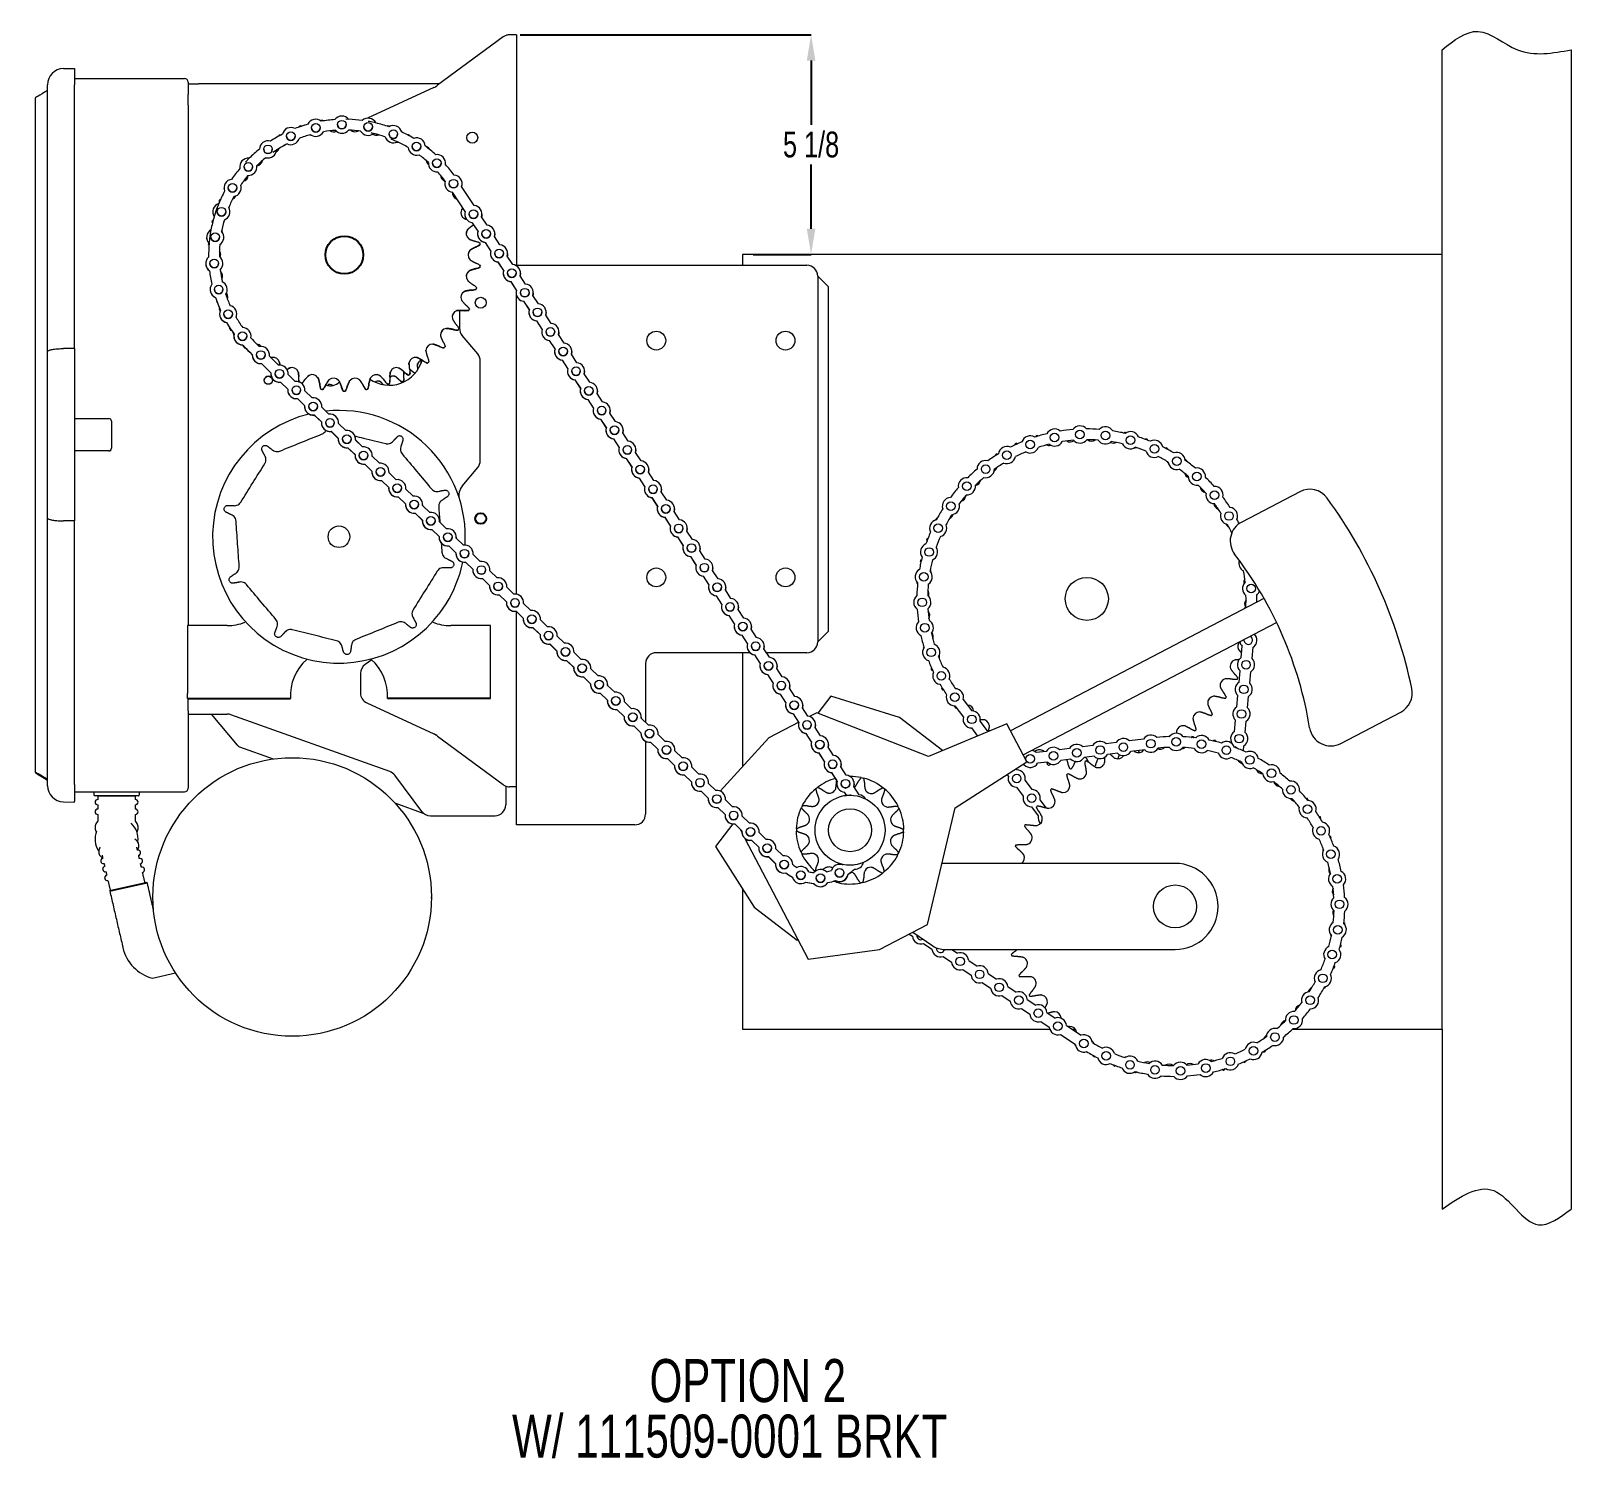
# Model space of a CAD drawing. Header units: inches. Extents: x 2.44 to 11.38, y 7.22 to 15.51.
import ezdxf

# ---------------------------------------------------------------- set-up
doc = ezdxf.new("R2010")
doc.units = ezdxf.units.IN
doc.header["$MEASUREMENT"] = 0
doc.header["$PDSIZE"] = -1
doc.layers.add('DIM', color=1, linetype='Continuous')
doc.layers.add('SLD-0', color=7, linetype='Continuous', lineweight=15)
doc.styles.add('SLDTEXTSTYLE0', font='ARIAL.TTF', dxfattribs={"width": 0.7})
doc.dimstyles.new('SLDDIMSTYLE0', dxfattribs={"dimtxt": 0.15, "dimasz": 0.15, "dimexe": 0, "dimexo": 0.0625, "dimgap": 0.0375, "dimtad": 0, "dimtih": 1, "dimtoh": 1, "dimlfac": 4, "dimrnd": 1e-09, "dimzin": 12, "dimdsep": 46, "dimtxsty": 'SLDTEXTSTYLE0', "dimsah": 1, "dimcen": 0.09, "dimadec": 0, "dimazin": 0, "dimtfac": 1, "dimtofl": 0, "dimtmove": 0, "dimatfit": 3, "dimfxl": 0, "dimtolj": 1, "dimtzin": 12, "dimarcsym": 0})

msp = doc.modelspace()

# ---------------------------------------------------------------- blocks, each defined once
blk = doc.blocks.new('*D9')
at = {"color": 0, "linetype": 'ByBlock', "lineweight": -2}
for p, q in [((5.279, 15.4891), (6.9672, 15.4891)), ((6.9672, 15.3391), (6.9672, 14.966)), ((6.9672, 14.3628), (6.9672, 14.7359)), ((6.6309, 14.2128), (6.9672, 14.2128))]:
    blk.add_line(p, q, dxfattribs=at)
at = {"color": 0, "linetype": 'ByBlock'}
for points in [[(6.9672, 15.4891), (6.9422, 15.3391), (6.9922, 15.3391)], [(6.9672, 14.2128), (6.9422, 14.3628), (6.9922, 14.3628)]]:
    blk.add_solid(points, dxfattribs=at)
at = {"layer": 'DEFPOINTS', "color": 0, "linetype": 'ByBlock'}
for p in [(5.2165, 15.4891), (6.5684, 14.2128)]:
    blk.add_point(p, dxfattribs=at)
at = {"color": 0, "linetype": 'ByBlock', "insert": (6.9672, 14.8509), "char_height": 0.15, "attachment_point": 5, "style": 'SLDTEXTSTYLE0'}
blk.add_mtext('5 1/8', dxfattribs=at)
blk = doc.blocks.new('SW_NOTE_0')
at = {"layer": 'DIM', "color": 0, "char_height": 0.25, "attachment_point": 1, "style": 'SLDTEXTSTYLE0'}
for s, insert in [('OPTION 2', (0, 0.3223)), ('W/ 111509-0001 BRKT', (-0.7984, 0))]:
    blk.add_mtext(s, dxfattribs=dict(at, insert=insert))

# ---------------------------------------------------------------- dimensions: what is measured, and where the dimension line sits
at = {"layer": 'DIM'}
dim = msp.add_linear_dim(base=(6.96718, 14.21277), p1=(5.21649, 15.48906), p2=(6.5684, 14.21277), angle=90, dimstyle='SLDDIMSTYLE0', override={"dimdec": 3, "dimlunit": 5, "dimfrac": 2}, dxfattribs=at)
dim.commit()
dim.dimension.update_dxf_attribs({"geometry": '*D9', "text_midpoint": (6.96718, 14.85091)})

# ---------------------------------------------------------------- linework, layer by layer
at = {"color": 7, "linetype": 'Continuous', "lineweight": 15}
for p, q in [((5.17935, 15.47684), (4.79863, 15.19549)), ((5.2559, 15.48891), (5.2559, 14.15027)), ((2.62612, 15.29259), (2.69026, 15.29371)), ((2.69026, 15.29371), (2.69026, 15.19749)), ((2.69026, 15.23533), (3.32345, 15.23533)), ((3.32345, 15.23533), (3.32845, 15.23533)), ((3.3509, 15.21292), (3.3509, 15.14279)), ((2.53401, 15.19723), (2.53401, 15.19885)), ((2.53401, 13.64992), (2.53401, 15.19723)), ((2.69026, 13.66671), (2.69026, 15.19749)), ((3.3509, 15.07939), (3.3509, 15.14279)), ((4.80965, 15.20363), (3.4108, 15.20363)), ((4.77687, 15.18259), (4.39221, 15.00446)), ((3.3509, 15.07939), (3.3509, 12.05725)), ((4.28195, 14.99782), (4.26535, 14.99817)), ((3.89734, 14.91128), (3.88896, 14.90691)), ((3.9245, 14.85513), (3.9245, 14.8552)), ((3.99415, 14.88661), (3.99415, 14.88654)), ((4.06081, 14.90864), (4.0577, 14.90776)), ((4.06081, 14.90858), (4.0578, 14.90772)), ((4.06081, 14.90881), (4.06081, 14.90888)), ((4.13536, 14.92565), (4.13536, 14.92558)), ((4.20514, 14.93384), (4.17523, 14.93107)), ((4.20514, 14.93378), (4.17532, 14.93101)), ((4.20514, 14.93401), (4.20514, 14.93408)), ((4.28153, 14.93554), (4.28153, 14.93547)), ((4.35158, 14.92971), (4.35158, 14.92978)), ((4.42671, 14.91586), (4.42671, 14.91579)), ((4.45691, 14.90761), (4.42671, 14.91556)), ((4.49417, 14.89608), (4.49417, 14.89615)), ((4.56497, 14.86742), (4.56497, 14.86735)), ((4.56898, 14.86522), (4.56497, 14.86712)), ((3.70428, 14.77174), (3.68291, 14.74988)), ((3.80174, 14.77517), (3.80174, 14.77523)), ((3.86367, 14.81999), (3.86367, 14.81992)), ((4.6271, 14.83449), (4.6271, 14.83456)), ((4.69069, 14.79219), (4.69069, 14.79213)), ((4.74493, 14.7473), (4.73196, 14.75879)), ((4.74492, 14.74724), (4.73198, 14.75871)), ((4.74736, 14.83192), (4.74736, 14.83199)), ((3.64963, 14.72189), (3.65041, 14.71307)), ((3.69755, 14.67217), (3.69755, 14.67224)), ((3.69755, 14.67194), (3.69869, 14.6719)), ((4.74475, 14.74278), (4.74507, 14.73713)), ((4.79873, 14.69325), (4.79873, 14.69318)), ((5.01114, 14.49716), (4.93831, 14.60865)), ((3.53028, 14.52415), (3.53028, 14.52408)), ((3.61618, 14.55018), (3.60878, 14.53586)), ((3.61618, 14.55011), (3.60883, 14.53588)), ((3.61618, 14.55035), (3.61618, 14.55041)), ((4.8843, 14.57436), (4.88615, 14.57415)), ((4.95881, 14.46298), (4.88599, 14.57447)), ((4.88599, 14.57447), (4.88599, 14.5744)), ((4.9588, 14.46294), (4.88599, 14.5744)), ((4.91299, 14.53289), (4.88599, 14.57423)), ((4.91294, 14.5329), (4.88599, 14.57417)), ((3.56093, 14.41466), (3.56093, 14.41473)), ((4.95875, 14.46278), (4.94574, 14.48269)), ((4.95876, 14.46282), (4.94576, 14.48272)), ((5.08565, 14.38309), (5.05383, 14.4318)), ((3.48853, 14.40023), (3.48853, 14.40016)), ((3.54555, 14.35193), (3.54446, 14.34637)), ((3.54556, 14.35191), (3.54447, 14.34635)), ((5.03332, 14.34891), (5.0015, 14.39763)), ((5.0015, 14.39756), (5.0015, 14.39763)), ((5.03331, 14.34886), (5.0015, 14.39756)), ((5.03325, 14.34871), (5.00924, 14.38547)), ((5.03327, 14.34875), (5.00927, 14.38549)), ((5.16016, 14.26902), (5.12834, 14.31773)), ((3.46774, 14.27113), (3.46774, 14.27106)), ((3.53191, 14.23287), (3.53155, 14.21011)), ((3.53191, 14.23287), (3.53155, 14.21005)), ((3.53407, 14.27064), (3.53407, 14.2707)), ((5.0466, 14.27061), (5.0466, 14.27068)), ((5.10783, 14.23484), (5.07601, 14.28355)), ((5.07601, 14.28349), (5.07601, 14.28355)), ((5.10782, 14.23479), (5.07601, 14.28349)), ((5.10778, 14.23468), (5.07601, 14.28332)), ((5.10776, 14.23464), (5.07601, 14.28325)), ((3.46905, 14.21011), (3.46915, 14.19793)), ((3.46905, 14.21005), (3.46915, 14.19793)), ((5.04579, 14.13985), (5.04579, 14.13992)), ((5.04657, 14.14933), (5.04657, 14.14926)), ((5.18234, 14.12077), (5.15052, 14.16948)), ((5.15052, 14.16941), (5.15052, 14.16948)), ((5.18233, 14.12072), (5.15052, 14.16941)), ((5.18229, 14.12061), (5.15052, 14.16925)), ((5.18227, 14.12056), (5.15052, 14.16918)), ((5.23467, 14.15494), (5.20285, 14.20366)), ((5.2559, 14.15027), (5.4109, 14.15027)), ((5.2559, 14.14785), (5.2559, 14.15027)), ((5.4109, 14.15027), (6.9434, 14.15027)), ((6.5684, 14.21277), (6.5684, 14.15027)), ((10.6309, 14.21277), (6.5684, 14.21277)), ((10.6309, 9.71277), (10.6309, 14.21277)), ((3.47443, 14.11841), (3.47443, 14.11847)), ((5.25685, 14.00669), (5.22503, 14.05541)), ((5.22503, 14.05534), (5.22503, 14.05541)), ((5.25683, 14.00665), (5.22503, 14.05534)), ((5.2568, 14.00654), (5.22503, 14.05517)), ((5.25678, 14.00649), (5.22503, 14.05511)), ((5.30918, 14.04087), (5.27736, 14.08959)), ((7.0059, 14.08777), (7.0059, 11.96277)), ((7.0684, 14.02527), (7.0059, 14.08777)), ((7.0684, 14.02527), (7.0059, 14.08777)), ((3.50884, 13.96305), (3.50884, 13.96312)), ((5.02346, 14.011), (5.02346, 14.01107)), ((5.02578, 14.02023), (5.02578, 14.02016)), ((5.2559, 14.00344), (5.2559, 14.00784)), ((5.2559, 12.23983), (5.2559, 13.97847)), ((5.38369, 13.9268), (5.35186, 13.97552)), ((7.0684, 12.02527), (7.0684, 14.02527)), ((7.0684, 12.02527), (7.0684, 14.02527)), ((3.5301, 13.89665), (3.5301, 13.89672)), ((3.5339, 13.88807), (3.5339, 13.888)), ((4.9259, 13.88812), (4.9259, 13.78359)), ((4.98023, 13.88759), (4.98023, 13.88766)), ((4.98402, 13.89631), (4.98402, 13.89624)), ((5.33136, 13.89262), (5.29954, 13.94134)), ((5.29954, 13.94127), (5.29954, 13.94134)), ((5.33134, 13.89258), (5.29954, 13.94127)), ((5.33131, 13.89247), (5.29954, 13.9411)), ((5.33129, 13.89242), (5.29954, 13.94104)), ((3.57375, 13.81777), (3.57375, 13.81784)), ((3.59162, 13.78126), (3.59162, 13.78133)), ((3.63022, 13.85134), (3.63024, 13.85009)), ((4.92244, 13.78095), (4.92244, 13.78088)), ((4.9259, 13.78351), (4.9259, 13.78359)), ((5.40587, 13.77855), (5.37405, 13.82727)), ((5.37405, 13.8272), (5.37405, 13.82727)), ((5.40585, 13.77851), (5.37405, 13.8272)), ((5.40582, 13.77839), (5.37405, 13.82703)), ((5.4058, 13.77835), (5.37405, 13.82696)), ((5.45819, 13.81273), (5.42637, 13.86145)), ((3.59679, 13.77342), (3.59679, 13.77335)), ((3.60872, 13.76212), (3.61552, 13.74256)), ((3.66653, 13.68849), (3.66653, 13.68856)), ((3.75118, 13.69026), (3.76329, 13.67849)), ((4.91727, 13.77297), (4.91727, 13.77304)), ((5.03128, 13.63526), (4.94053, 13.74341)), ((5.03128, 13.63518), (4.94053, 13.74333)), ((5.48038, 13.66448), (5.44856, 13.7132)), ((5.44856, 13.71313), (5.44856, 13.7132)), ((5.48036, 13.66444), (5.44856, 13.71313)), ((5.48033, 13.66432), (5.44856, 13.71296)), ((5.48031, 13.66428), (5.44856, 13.71289)), ((5.5327, 13.69866), (5.50088, 13.74737)), ((2.53401, 12.68206), (2.53401, 13.64992)), ((2.69026, 13.66671), (2.69026, 12.66578)), ((3.67168, 13.68272), (3.66715, 13.68239)), ((3.67129, 13.67757), (3.67129, 13.67764)), ((3.67769, 13.67069), (3.67769, 13.67062)), ((3.68185, 13.67141), (3.7076, 13.64516)), ((3.68191, 13.67142), (3.7076, 13.64523)), ((3.7076, 13.64547), (3.72223, 13.63123)), ((3.7076, 13.6454), (3.72223, 13.63117)), ((3.7076, 13.64523), (3.72223, 13.631)), ((3.7076, 13.64516), (3.72222, 13.63094)), ((3.82162, 13.62174), (3.87461, 13.57019)), ((4.69706, 13.60591), (4.70273, 13.58267)), ((4.69714, 13.60587), (4.70277, 13.58277)), ((4.83631, 13.67029), (4.83631, 13.67035)), ((4.84271, 13.6773), (4.84271, 13.67723)), ((5.55489, 13.55041), (5.52307, 13.59912)), ((5.52307, 13.59906), (5.52307, 13.59912)), ((5.55487, 13.55036), (5.52307, 13.59906)), ((5.55484, 13.55025), (5.52307, 13.59889)), ((5.55482, 13.55021), (5.52307, 13.59882)), ((5.60721, 13.58459), (5.57539, 13.6333)), ((3.77552, 13.5794), (3.83103, 13.52539)), ((3.77552, 13.57933), (3.77552, 13.5794)), ((3.77552, 13.57933), (3.83102, 13.52533)), ((3.77552, 13.57916), (3.83101, 13.52517)), ((3.77552, 13.57909), (3.831, 13.52511)), ((3.93056, 13.51576), (3.97227, 13.47518)), ((3.93059, 13.51573), (3.9308, 13.52027)), ((4.62963, 13.51149), (4.62963, 13.51156)), ((4.63794, 13.51605), (4.63794, 13.51598)), ((4.68096, 13.57112), (4.68096, 13.57124)), ((4.73955, 13.58232), (4.73955, 13.58239)), ((4.74701, 13.58819), (4.74701, 13.58812)), ((5.0459, 13.01558), (5.0459, 13.59508)), ((5.68172, 13.47052), (5.6499, 13.51923)), ((3.88698, 13.47096), (3.92869, 13.43038)), ((3.88698, 13.47089), (3.88698, 13.47096)), ((3.88698, 13.47089), (3.92868, 13.43032)), ((3.88698, 13.47072), (3.92867, 13.43017)), ((3.88698, 13.47065), (3.92866, 13.4301)), ((4.02822, 13.42075), (4.06993, 13.38017)), ((4.02825, 13.42072), (4.02846, 13.42526)), ((4.10283, 13.49891), (4.10414, 13.4959)), ((4.12195, 13.43003), (4.12195, 13.4301)), ((4.13127, 13.42854), (4.13127, 13.42847)), ((4.2522, 13.41842), (4.2522, 13.41849)), ((4.26165, 13.41848), (4.26165, 13.41841)), ((4.38259, 13.4284), (4.38259, 13.42847)), ((4.39191, 13.43002), (4.39191, 13.42995)), ((4.50955, 13.45971), (4.50955, 13.45978)), ((4.51849, 13.46284), (4.51849, 13.46277)), ((4.59116, 13.47374), (4.59116, 13.47369)), ((4.60128, 13.4784), (4.60128, 13.47845)), ((5.6294, 13.43634), (5.59758, 13.48505)), ((5.59758, 13.48499), (5.59758, 13.48505)), ((5.62938, 13.43629), (5.59758, 13.48499)), ((5.62934, 13.43618), (5.59758, 13.48482)), ((5.62933, 13.43613), (5.59758, 13.48475)), ((3.98464, 13.37595), (4.02635, 13.33537)), ((3.98464, 13.37588), (3.98464, 13.37595)), ((3.98464, 13.37588), (4.02634, 13.33531)), ((3.98464, 13.37571), (4.02633, 13.33516)), ((3.98464, 13.37565), (4.02632, 13.3351)), ((4.12591, 13.32571), (4.12612, 13.33025)), ((5.70391, 13.32227), (5.67209, 13.37098)), ((5.67209, 13.37091), (5.67209, 13.37098)), ((5.70389, 13.32222), (5.67209, 13.37091)), ((5.70385, 13.32211), (5.67209, 13.37075)), ((5.70384, 13.32206), (5.67209, 13.37068)), ((5.75623, 13.35644), (5.72441, 13.40516)), ((2.69026, 13.2599), (2.89002, 13.2599)), ((2.90502, 13.2449), (2.90502, 13.0874)), ((4.0823, 13.28094), (4.12401, 13.24037)), ((4.0823, 13.28087), (4.0823, 13.28094)), ((4.0823, 13.28087), (4.124, 13.2403)), ((4.0823, 13.2807), (4.12399, 13.24015)), ((4.0823, 13.28064), (4.12398, 13.24009)), ((4.12588, 13.32574), (4.16759, 13.28516)), ((4.12588, 13.3255), (4.16759, 13.28493)), ((5.77842, 13.20819), (5.74659, 13.25691)), ((5.74659, 13.25684), (5.74659, 13.25691)), ((5.7784, 13.20815), (5.74659, 13.25684)), ((5.77836, 13.20804), (5.74659, 13.25667)), ((5.77835, 13.20799), (5.74659, 13.25661)), ((5.83074, 13.24237), (5.79892, 13.29109)), ((4.17996, 13.18593), (4.22167, 13.14536)), ((4.17996, 13.18587), (4.17996, 13.18593)), ((4.17996, 13.18587), (4.22166, 13.1453)), ((4.17996, 13.1857), (4.22165, 13.14514)), ((4.17996, 13.18563), (4.22164, 13.14508)), ((4.22354, 13.23073), (4.26525, 13.19016)), ((4.22354, 13.23049), (4.26525, 13.18992)), ((4.22355, 13.23049), (4.22378, 13.23524)), ((5.90525, 13.1283), (5.87343, 13.17702)), ((2.89002, 13.0724), (2.69026, 13.0724)), ((2.89002, 13.07236), (2.70752, 13.07236)), ((2.90502, 13.0874), (2.90502, 13.08736)), ((4.27762, 13.09092), (4.31933, 13.05035)), ((4.27762, 13.09086), (4.27762, 13.09092)), ((4.27762, 13.09086), (4.31932, 13.05029)), ((4.27762, 13.09069), (4.31931, 13.05013)), ((4.27762, 13.09062), (4.3193, 13.05007)), ((4.3212, 13.13572), (4.36291, 13.09515)), ((4.3212, 13.13549), (4.36291, 13.09491)), ((4.32123, 13.1357), (4.32144, 13.14024)), ((5.85292, 13.09412), (5.8211, 13.14284)), ((5.8211, 13.14277), (5.8211, 13.14284)), ((5.85291, 13.09408), (5.8211, 13.14277)), ((5.85287, 13.09396), (5.8211, 13.1426)), ((5.85286, 13.09392), (5.8211, 13.14253)), ((5.97976, 13.01423), (5.94794, 13.06295)), ((4.37528, 12.99592), (4.41699, 12.95534)), ((4.37528, 12.99585), (4.37528, 12.99592)), ((4.37528, 12.99585), (4.41698, 12.95528)), ((4.37528, 12.99568), (4.41697, 12.95513)), ((4.37528, 12.99561), (4.41696, 12.95506)), ((4.41886, 13.04071), (4.46057, 13.00014)), ((4.41887, 13.04047), (4.41909, 13.04523)), ((4.94053, 12.86725), (5.03128, 12.97541)), ((5.92743, 12.98005), (5.89561, 13.02877)), ((5.89561, 13.0287), (5.89561, 13.02877)), ((5.92742, 12.98001), (5.89561, 13.0287)), ((5.92738, 12.97989), (5.89561, 13.02853)), ((5.92737, 12.97985), (5.89561, 13.02846)), ((4.47294, 12.90091), (4.51465, 12.86033)), ((4.47294, 12.90084), (4.47294, 12.90091)), ((4.47294, 12.90084), (4.51464, 12.86027)), ((4.47294, 12.90067), (4.51463, 12.86012)), ((4.47294, 12.9006), (4.51462, 12.86006)), ((4.51652, 12.94571), (4.55823, 12.90513)), ((4.51655, 12.94568), (4.51675, 12.95022)), ((6.00194, 12.86598), (5.97012, 12.9147)), ((5.97012, 12.91463), (5.97012, 12.9147)), ((6.00193, 12.86593), (5.97012, 12.91463)), ((6.00189, 12.86582), (5.97012, 12.91446)), ((6.00188, 12.86578), (5.97012, 12.91439)), ((6.05427, 12.90016), (6.02245, 12.94887)), ((4.5706, 12.8059), (4.61231, 12.76533)), ((4.5706, 12.80583), (4.5706, 12.8059)), ((4.5706, 12.80583), (4.6123, 12.76526)), ((4.5706, 12.80566), (4.61229, 12.76511)), ((4.5706, 12.8056), (4.61228, 12.76505)), ((4.61418, 12.8507), (4.65589, 12.81012)), ((4.61421, 12.85067), (4.61441, 12.85521)), ((6.07645, 12.75191), (6.04463, 12.80062)), ((6.04463, 12.80056), (6.04463, 12.80062)), ((6.07644, 12.75186), (6.04463, 12.80056)), ((6.0764, 12.75175), (6.04463, 12.80039)), ((6.07639, 12.75171), (6.04463, 12.80032)), ((6.12878, 12.78609), (6.09696, 12.8348)), ((9.80451, 12.83531), (9.46799, 12.65917)), ((4.66826, 12.71089), (4.70997, 12.67032)), ((4.66826, 12.71082), (4.66826, 12.71089)), ((4.66826, 12.71082), (4.70996, 12.67026)), ((4.66826, 12.71066), (4.70995, 12.6701)), ((4.66826, 12.71059), (4.70994, 12.67004)), ((4.71184, 12.75569), (4.75355, 12.71512)), ((4.71184, 12.75545), (4.75355, 12.71488)), ((4.71186, 12.75556), (4.71207, 12.7602)), ((6.20329, 12.67201), (6.17147, 12.72073)), ((2.53401, 11.13475), (2.53401, 12.68206)), ((2.69026, 11.135), (2.69026, 12.66578)), ((4.76592, 12.61588), (4.80763, 12.57531)), ((4.76592, 12.61582), (4.76592, 12.61588)), ((4.76592, 12.61582), (4.80762, 12.57525)), ((4.76592, 12.61565), (4.80761, 12.57509)), ((4.76592, 12.61558), (4.8076, 12.57503)), ((4.8095, 12.66068), (4.85121, 12.62011)), ((4.8095, 12.66045), (4.85121, 12.61987)), ((4.80953, 12.66066), (4.80973, 12.6652)), ((6.15096, 12.63784), (6.11914, 12.68655)), ((6.11914, 12.68648), (6.11914, 12.68655)), ((6.15095, 12.63779), (6.11914, 12.68648)), ((6.15091, 12.63768), (6.11914, 12.68632)), ((6.1509, 12.63763), (6.11914, 12.68625)), ((4.90716, 12.56567), (4.94887, 12.5251)), ((4.90719, 12.56565), (4.90739, 12.57019)), ((6.22547, 12.52376), (6.19365, 12.57248)), ((6.19365, 12.57241), (6.19365, 12.57248)), ((6.22546, 12.52372), (6.19365, 12.57241)), ((6.22542, 12.52361), (6.19365, 12.57224)), ((6.22541, 12.52356), (6.19365, 12.57218)), ((6.2778, 12.55794), (6.24598, 12.60666)), ((4.86358, 12.52088), (4.90529, 12.4803)), ((4.86358, 12.52081), (4.86358, 12.52088)), ((4.86358, 12.52081), (4.90528, 12.48024)), ((4.86358, 12.52064), (4.90527, 12.48008)), ((4.86358, 12.52057), (4.90526, 12.48002)), ((5.00482, 12.47067), (5.04653, 12.43009)), ((5.00485, 12.47064), (5.00505, 12.47518)), ((6.29998, 12.40969), (6.26816, 12.45841)), ((6.26816, 12.45834), (6.26816, 12.45841)), ((6.29997, 12.40965), (6.26816, 12.45834)), ((6.29993, 12.40954), (6.26816, 12.45817)), ((6.29992, 12.40949), (6.26816, 12.45811)), ((6.35231, 12.44387), (6.32049, 12.49259)), ((4.96124, 12.42587), (5.00295, 12.38529)), ((4.96124, 12.4258), (4.96124, 12.42587)), ((4.96124, 12.4258), (5.00294, 12.38523)), ((4.96124, 12.42563), (5.00293, 12.38508)), ((4.96124, 12.42556), (5.00292, 12.38501)), ((5.10248, 12.37566), (5.14419, 12.33508)), ((5.10251, 12.37563), (5.10271, 12.38017)), ((6.37449, 12.29562), (6.34267, 12.34434)), ((6.34267, 12.34427), (6.34267, 12.34434)), ((6.37448, 12.29558), (6.34267, 12.34427)), ((6.37444, 12.29546), (6.34267, 12.3441)), ((6.37442, 12.29542), (6.34267, 12.34403)), ((6.42682, 12.3298), (6.395, 12.37852)), ((5.0589, 12.33086), (5.10061, 12.29028)), ((5.0589, 12.33079), (5.0589, 12.33086)), ((5.0589, 12.33079), (5.1006, 12.29022)), ((5.0589, 12.33062), (5.10059, 12.29007)), ((5.0589, 12.33056), (5.10058, 12.29001)), ((5.20014, 12.28065), (5.24185, 12.24007)), ((5.20017, 12.28062), (5.20037, 12.28516)), ((6.50133, 12.21573), (6.46951, 12.26444)), ((5.15656, 12.23585), (5.19827, 12.19528)), ((5.15656, 12.23578), (5.15656, 12.23585)), ((5.15656, 12.23578), (5.19826, 12.19521)), ((5.15656, 12.23561), (5.19825, 12.19506)), ((5.15656, 12.23555), (5.19824, 12.195)), ((5.2978, 12.18564), (5.33951, 12.14507)), ((5.29781, 12.1854), (5.29803, 12.19015)), ((6.449, 12.18155), (6.41718, 12.23027)), ((6.41718, 12.2302), (6.41718, 12.23027)), ((6.44899, 12.18151), (6.41718, 12.2302)), ((6.44895, 12.18139), (6.41718, 12.23003)), ((6.44893, 12.18135), (6.41718, 12.22996)), ((9.59687, 12.21589), (8.12592, 11.44599)), ((5.25422, 12.14084), (5.29593, 12.10027)), ((5.25422, 12.14077), (5.25422, 12.14084)), ((5.25422, 12.14077), (5.29592, 12.10021)), ((5.25422, 12.14061), (5.2959, 12.10005)), ((5.25422, 12.14054), (5.2959, 12.09999)), ((5.2559, 10.90027), (5.2559, 12.1389)), ((5.39546, 12.09063), (5.43717, 12.05006)), ((5.39549, 12.09061), (5.39569, 12.09515)), ((6.52351, 12.06748), (6.49169, 12.11619)), ((6.49169, 12.11613), (6.49169, 12.11619)), ((6.52349, 12.06743), (6.49169, 12.11613)), ((6.52346, 12.06732), (6.49169, 12.11596)), ((6.52344, 12.06728), (6.49169, 12.11589)), ((6.5099, 12.08801), (6.5099, 12.08777)), ((6.57584, 12.10166), (6.54402, 12.15037)), ((8.19896, 11.30645), (9.6699, 12.07635)), ((3.3459, 12.05725), (3.3459, 11.69175)), ((3.5759, 12.05725), (3.3459, 12.05725)), ((5.1059, 12.05725), (4.8759, 12.05725)), ((5.1059, 11.69175), (5.1059, 12.05725)), ((5.35188, 12.04583), (5.39359, 12.00526)), ((5.35188, 12.04577), (5.35188, 12.04583)), ((5.35188, 12.04577), (5.39358, 12.0052)), ((5.35188, 12.0456), (5.39356, 12.00504)), ((5.35188, 12.04553), (5.39356, 12.00498)), ((5.49312, 11.99562), (5.53483, 11.95505)), ((5.49313, 11.99538), (5.49335, 12.00014)), ((6.59802, 11.95341), (6.5662, 12.00212)), ((6.5662, 12.00206), (6.5662, 12.00212)), ((6.598, 11.95336), (6.5662, 12.00206)), ((6.59797, 11.95325), (6.5662, 12.00189)), ((6.59795, 11.9532), (6.5662, 12.00182)), ((6.65035, 11.98759), (6.61853, 12.0363)), ((7.0059, 11.96277), (7.0684, 12.02527)), ((7.0059, 11.96277), (7.0684, 12.02527)), ((5.44954, 11.95083), (5.49124, 11.91025)), ((5.44954, 11.95076), (5.44954, 11.95083)), ((5.44954, 11.95076), (5.49124, 11.91019)), ((5.44954, 11.95059), (5.49122, 11.91003)), ((5.44954, 11.95052), (5.49122, 11.90997)), ((5.59078, 11.90062), (5.63249, 11.86004)), ((5.59081, 11.90059), (5.59101, 11.90513)), ((6.61217, 11.90027), (6.0684, 11.90027)), ((6.5684, 11.90027), (6.5684, 11.23747)), ((6.72485, 11.87351), (6.69303, 11.92223)), ((6.9434, 11.90027), (6.70738, 11.90027)), ((9.46526, 11.87217), (9.47129, 11.93758)), ((9.5275, 11.86643), (9.53353, 11.93184)), ((4.41614, 11.85852), (4.37755, 11.8315)), ((5.5472, 11.85582), (5.5889, 11.81524)), ((5.5472, 11.85575), (5.5472, 11.85582)), ((5.5472, 11.85575), (5.5889, 11.81518)), ((5.5472, 11.85558), (5.58888, 11.81503)), ((5.5472, 11.85551), (5.58888, 11.81496)), ((5.68847, 11.80558), (5.68867, 11.81012)), ((6.0059, 11.83777), (6.0059, 11.49676)), ((6.67253, 11.83934), (6.64071, 11.88805)), ((6.64071, 11.88798), (6.64071, 11.88805)), ((6.67251, 11.83929), (6.64071, 11.88798)), ((6.67248, 11.83918), (6.64071, 11.88782)), ((6.67246, 11.83913), (6.64071, 11.88775)), ((6.79936, 11.75944), (6.76754, 11.80816)), ((4.3509, 11.7803), (4.3509, 11.66527)), ((5.64486, 11.76081), (5.68656, 11.72023)), ((5.64486, 11.76074), (5.64486, 11.76081)), ((5.64486, 11.76074), (5.68656, 11.72017)), ((5.64486, 11.76057), (5.68654, 11.72002)), ((5.64486, 11.76051), (5.68654, 11.71996)), ((5.68844, 11.80561), (5.73015, 11.76503)), ((6.74704, 11.72526), (6.71522, 11.77398)), ((6.71522, 11.77391), (6.71522, 11.77398)), ((6.74702, 11.72522), (6.71522, 11.77391)), ((6.74699, 11.72511), (6.71522, 11.77374)), ((6.74697, 11.72506), (6.71522, 11.77368)), ((9.45206, 11.72903), (9.45809, 11.79444)), ((9.51429, 11.72329), (9.52033, 11.7887)), ((3.3459, 11.69175), (3.3459, 11.66311)), ((3.3459, 11.63483), (3.3459, 11.66311)), ((3.3509, 11.56278), (3.3509, 11.63483)), ((4.3509, 11.66519), (4.3509, 11.66527)), ((5.1059, 11.66311), (5.1059, 11.69175)), ((5.1059, 11.63611), (5.1059, 11.66311)), ((5.74252, 11.6658), (5.78422, 11.62523)), ((5.74252, 11.66573), (5.74252, 11.6658)), ((5.74252, 11.66573), (5.78422, 11.62516)), ((5.74252, 11.66557), (5.7842, 11.62501)), ((5.74252, 11.6655), (5.7842, 11.62495)), ((5.7861, 11.7106), (5.82781, 11.67002)), ((5.78613, 11.71057), (5.78633, 11.71511)), ((6.82155, 11.61119), (6.78973, 11.65991)), ((6.78973, 11.65984), (6.78973, 11.65991)), ((6.82153, 11.61115), (6.78973, 11.65984)), ((6.8215, 11.61104), (6.78973, 11.65967)), ((6.82148, 11.61099), (6.78973, 11.6596)), ((6.87387, 11.64537), (6.84205, 11.69409)), ((7.0826, 11.64851), (7.00582, 11.54848)), ((7.48094, 11.52286), (7.0826, 11.64851)), ((7.85102, 11.62909), (7.90125, 11.56307)), ((9.43885, 11.58589), (9.44489, 11.6513)), ((9.50109, 11.58015), (9.50712, 11.64556)), ((3.3509, 11.56278), (3.3509, 11.11378)), ((3.3509, 11.54364), (3.57756, 11.54364)), ((3.48389, 11.54364), (3.63501, 11.36354)), ((4.52073, 11.20997), (3.59862, 11.53999)), ((4.38714, 11.60856), (4.77687, 11.42807)), ((4.38714, 11.60848), (4.77687, 11.42799)), ((5.84018, 11.57079), (5.88188, 11.53022)), ((5.84018, 11.57073), (5.84018, 11.57079)), ((5.84018, 11.57073), (5.88188, 11.53016)), ((5.84018, 11.57056), (5.88186, 11.53)), ((5.84018, 11.57049), (5.88186, 11.52994)), ((5.88376, 11.61559), (5.92547, 11.57502)), ((5.88379, 11.61557), (5.88399, 11.62011)), ((6.89606, 11.49712), (6.86424, 11.54584)), ((6.86424, 11.54577), (6.86424, 11.54584)), ((6.89604, 11.49708), (6.86424, 11.54577)), ((6.89601, 11.49696), (6.86424, 11.5456)), ((6.89599, 11.49692), (6.86424, 11.54553)), ((6.94838, 11.5313), (6.91656, 11.58002)), ((6.99994, 11.55079), (6.95868, 11.52919)), ((7.6486, 11.29694), (6.99994, 11.55079)), ((7.80124, 11.59129), (7.85151, 11.52523)), ((10.04344, 11.37314), (10.39099, 11.55505)), ((5.93784, 11.47578), (5.97954, 11.43521)), ((5.93784, 11.47572), (5.93784, 11.47578)), ((5.93784, 11.47572), (5.97954, 11.43515)), ((5.93784, 11.47555), (5.97952, 11.43499)), ((5.93784, 11.47548), (5.97952, 11.43493)), ((5.98142, 11.52058), (6.02313, 11.48001)), ((5.98144, 11.52056), (5.98165, 11.5251)), ((6.89579, 11.49627), (6.72108, 11.40483)), ((7.02289, 11.41723), (6.99107, 11.46594)), ((7.73062, 11.33122), (7.48094, 11.52286)), ((8.10447, 11.48697), (7.6486, 11.29694)), ((7.89878, 11.4631), (7.93453, 11.41613)), ((7.94852, 11.50095), (7.98829, 11.44868)), ((8.22041, 11.26547), (8.10447, 11.48697)), ((9.42565, 11.44275), (9.43168, 11.50816)), ((9.48789, 11.43701), (9.49392, 11.50242)), ((4.79863, 11.41518), (5.17935, 11.13383)), ((4.79863, 11.41509), (5.17935, 11.13374)), ((6.0059, 11.38591), (6.0059, 10.96277)), ((6.0355, 11.38078), (6.0772, 11.3402)), ((6.0355, 11.38071), (6.0355, 11.38078)), ((6.0355, 11.38071), (6.0772, 11.34014)), ((6.0355, 11.38054), (6.07718, 11.33999)), ((6.0355, 11.38047), (6.07718, 11.33992)), ((6.07908, 11.42557), (6.12079, 11.385)), ((6.0791, 11.42555), (6.07931, 11.43009)), ((6.72108, 11.40483), (6.43964, 11.09632)), ((6.97057, 11.38305), (6.93875, 11.43177)), ((6.93875, 11.4317), (6.93875, 11.43177)), ((6.97055, 11.383), (6.93875, 11.4317)), ((6.97051, 11.38289), (6.93875, 11.43153)), ((6.9705, 11.38285), (6.93875, 11.43146)), ((8.60269, 11.36107), (8.54496, 11.3538)), ((8.73787, 11.37809), (8.68014, 11.37082)), ((8.89733, 11.39817), (8.81532, 11.38784)), ((9.41841, 11.36431), (9.41848, 11.36501)), ((3.64826, 11.35426), (3.84448, 11.28285)), ((3.64826, 11.35426), (3.84448, 11.28285)), ((6.13316, 11.28577), (6.17486, 11.24519)), ((6.13316, 11.2857), (6.13316, 11.28577)), ((6.13316, 11.2857), (6.17486, 11.24513)), ((6.13316, 11.28553), (6.17484, 11.24498)), ((6.13316, 11.28546), (6.17484, 11.24492)), ((6.17674, 11.33057), (6.21845, 11.28999)), ((6.17676, 11.33054), (6.17697, 11.33508)), ((7.04508, 11.26898), (7.01326, 11.31769)), ((7.01326, 11.31763), (7.01326, 11.31769)), ((7.04506, 11.26893), (7.01326, 11.31763)), ((7.04502, 11.26882), (7.01326, 11.31746)), ((7.04501, 11.26878), (7.01326, 11.31739)), ((7.0974, 11.30316), (7.06558, 11.35187)), ((7.73063, 11.33113), (7.73062, 11.33122)), ((8.33232, 11.32702), (8.27459, 11.31975)), ((8.46751, 11.34405), (8.40977, 11.33678)), ((8.47531, 11.28204), (8.41758, 11.27477)), ((8.6105, 11.29906), (8.55277, 11.29179)), ((8.74568, 11.31608), (8.68795, 11.30881)), ((8.75791, 11.30735), (8.75488, 11.30312)), ((8.90478, 11.33612), (8.82313, 11.32583)), ((9.33167, 11.31583), (9.33235, 11.31496)), ((9.47796, 11.32941), (9.48072, 11.35927)), ((4.70715, 10.97865), (4.54967, 11.18863)), ((4.70715, 10.97857), (4.54967, 11.18855)), ((6.23082, 11.19076), (6.27252, 11.15019)), ((6.23082, 11.19069), (6.23082, 11.19076)), ((6.23082, 11.19069), (6.27252, 11.15012)), ((6.23082, 11.19052), (6.2725, 11.14997)), ((6.23082, 11.19046), (6.2725, 11.14991)), ((6.2744, 11.23556), (6.31611, 11.19498)), ((6.27442, 11.23553), (6.27463, 11.24007)), ((7.11958, 11.15491), (7.08776, 11.20362)), ((7.08776, 11.20355), (7.08776, 11.20362)), ((7.11957, 11.15486), (7.08776, 11.20355)), ((7.11678, 11.15897), (7.08776, 11.20339)), ((7.11676, 11.15892), (7.08776, 11.20332)), ((7.17191, 11.18909), (7.14009, 11.2378)), ((7.80446, 10.99917), (8.22041, 11.26547)), ((8.10526, 11.19175), (8.11265, 11.18204)), ((8.15807, 11.22556), (8.16239, 11.21988)), ((8.20495, 11.24799), (8.1902, 11.24613)), ((8.34013, 11.26501), (8.2824, 11.25774)), ((2.53401, 11.13312), (2.53401, 11.13475)), ((2.53401, 11.12781), (2.53401, 11.13312)), ((2.69026, 11.135), (2.69026, 11.03827)), ((2.69026, 11.09133), (3.32845, 11.09133)), ((3.0663, 11.09133), (3.0663, 11.07383)), ((5.19468, 11.12552), (5.19465, 11.01615)), ((6.32848, 11.09575), (6.37018, 11.05518)), ((6.32848, 11.09568), (6.32848, 11.09575)), ((6.32848, 11.09568), (6.37018, 11.05512)), ((6.32848, 11.09552), (6.37016, 11.05496)), ((6.32848, 11.09545), (6.37016, 11.0549)), ((6.37206, 11.14031), (6.37229, 11.14506)), ((6.37206, 11.14055), (6.41376, 11.09998)), ((7.24642, 11.07501), (7.2146, 11.12373)), ((8.15993, 11.11992), (8.1997, 11.06764)), ((8.20966, 11.15776), (8.24944, 11.10549)), ((2.62612, 11.03407), (2.69026, 11.03295)), ((2.69026, 11.03295), (2.69026, 11.03827)), ((2.81114, 11.06883), (2.80715, 11.06883)), ((2.85947, 11.06883), (2.81114, 11.06883)), ((2.82528, 11.0683), (3.04403, 11.0683)), ((2.90029, 11.06883), (2.85947, 11.06883)), ((2.98624, 11.06883), (2.90029, 11.06883)), ((3.02381, 11.06883), (2.98624, 11.06883)), ((3.06142, 11.06883), (3.02381, 11.06883)), ((4.72124, 10.96491), (4.55168, 11.02663)), ((4.72124, 10.96491), (4.55168, 11.02663)), ((5.19465, 11.01615), (5.19465, 11.01607)), ((6.46972, 11.04554), (6.51142, 11.00497)), ((6.46974, 11.04552), (6.46995, 11.05006)), ((7.17424, 11.07123), (7.16227, 11.08955)), ((7.16227, 11.08948), (7.16227, 11.08955)), ((7.1742, 11.07123), (7.16227, 11.08948)), ((8.24697, 11.00552), (8.28675, 10.95324)), ((8.29671, 11.04337), (8.32963, 11.0001)), ((2.82528, 10.96056), (2.82528, 10.9202)), ((3.04403, 10.92041), (3.04403, 10.96056)), ((4.75715, 10.95365), (5.13215, 10.95365)), ((4.75715, 10.95357), (5.13215, 10.95357)), ((6.42614, 11.00074), (6.46784, 10.96017)), ((6.42614, 11.00068), (6.42614, 11.00074)), ((6.42614, 11.00068), (6.46784, 10.96011)), ((6.42614, 11.00051), (6.46782, 10.95995)), ((6.42614, 11.00044), (6.46782, 10.95989)), ((6.56738, 10.95029), (6.56761, 10.95505)), ((6.56738, 10.95053), (6.60908, 10.90996)), ((7.64336, 10.32149), (7.80446, 10.99917)), ((5.4109, 10.90027), (5.2559, 10.90027)), ((5.9434, 10.90027), (5.4109, 10.90027)), ((6.5122, 10.90534), (6.41177, 10.77448)), ((6.5238, 10.90574), (6.5655, 10.86516)), ((6.5238, 10.90567), (6.5238, 10.90574)), ((6.5238, 10.90567), (6.5655, 10.8651)), ((6.5238, 10.9055), (6.56548, 10.86494)), ((6.5238, 10.90543), (6.56548, 10.86488)), ((6.55569, 10.8744), (6.56545, 10.85575)), ((6.66504, 10.85553), (6.70674, 10.81495)), ((6.66506, 10.8555), (6.66527, 10.86004)), ((6.41177, 10.77448), (6.63615, 10.42218)), ((6.58335, 10.82155), (6.9505, 10.12009)), ((6.62146, 10.81073), (6.66316, 10.77015)), ((6.62146, 10.81066), (6.62146, 10.81073)), ((6.62146, 10.81066), (6.66316, 10.77009)), ((6.62146, 10.81049), (6.66314, 10.76994)), ((6.62146, 10.81042), (6.66314, 10.76987)), ((6.7627, 10.76052), (6.8044, 10.71994)), ((6.76272, 10.76049), (6.76293, 10.76503)), ((6.71912, 10.71572), (6.76082, 10.67514)), ((6.71912, 10.71565), (6.71912, 10.71572)), ((6.71912, 10.71565), (6.76082, 10.67508)), ((6.71912, 10.71548), (6.7608, 10.67493)), ((6.71912, 10.71542), (6.7608, 10.67487)), ((6.86058, 10.66884), (6.86059, 10.67002)), ((7.15049, 10.66777), (7.1534, 10.66987)), ((7.22263, 10.66782), (7.22163, 10.66786)), ((9.08065, 10.67628), (7.7277, 10.67628)), ((6.82012, 10.62118), (6.82012, 10.62124)), ((6.85942, 10.59632), (6.85942, 10.59626)), ((6.9363, 10.56744), (6.9363, 10.56751)), ((6.9823, 10.56046), (6.9823, 10.56039)), ((7.06429, 10.56486), (7.06429, 10.56493)), ((7.11436, 10.56668), (7.09521, 10.57234)), ((7.10925, 10.57694), (7.10925, 10.57687)), ((7.18255, 10.61388), (7.18255, 10.61395)), ((7.2189, 10.64299), (7.2189, 10.64292)), ((6.5684, 10.52855), (6.5684, 9.71277)), ((6.63615, 10.42218), (6.88584, 10.23054)), ((7.3645, 10.17553), (7.64336, 10.32149)), ((6.88584, 10.23054), (6.89203, 10.2318)), ((7.53733, 10.266), (7.55578, 10.25375)), ((7.55733, 10.27646), (7.67418, 10.19765)), ((7.62081, 10.21057), (7.66929, 10.17838)), ((6.9505, 10.12009), (7.3645, 10.17553)), ((7.73432, 10.1352), (7.78279, 10.10302)), ((7.74408, 10.17628), (9.08065, 10.17628)), ((7.78545, 10.17628), (7.81736, 10.15509)), ((7.8824, 10.11191), (7.93087, 10.07972)), ((7.84783, 10.05984), (7.8963, 10.02765)), ((7.99591, 10.03654), (8.04438, 10.00435)), ((9.92848, 10.06046), (9.92303, 10.05632)), ((7.96133, 9.98447), (8.00981, 9.95229)), ((8.10941, 9.96117), (8.15789, 9.92899)), ((8.07484, 9.90911), (8.12332, 9.87692)), ((8.22292, 9.88581), (8.2714, 9.85362)), ((8.18835, 9.83374), (8.23683, 9.80156)), ((8.30186, 9.75838), (8.35033, 9.72619)), ((8.33643, 9.81044), (8.3849, 9.77826)), ((6.5684, 9.71277), (8.35344, 9.71277)), ((8.41537, 9.68301), (8.5013, 9.62595)), ((8.44994, 9.73508), (8.53588, 9.67802)), ((8.48354, 9.71277), (8.50263, 9.71277)), ((9.76121, 9.71277), (10.6309, 9.71277))]:
    msp.add_line(p, q, dxfattribs=at)
for p, q in [((3.3459, 11.63483), (3.94379, 11.63483)), ((5.1059, 11.63483), (4.50801, 11.63483)), ((2.89534, 10.51625), (3.11214, 10.5663))]:
    msp.add_line(p, q)
at = {"color": 7, "linetype": 'Continuous', "lineweight": 15, "flags": 128}
for points in [[(4.04552, 14.96926), (4.03525, 14.96633), (4.00838, 14.95792)], [(4.43968, 14.97678), (4.40233, 14.98472), (4.39451, 14.98615)], [(4.05744, 14.90786), (4.05921, 14.90721), (4.06494, 14.90577)], [(4.06081, 14.90858), (4.06177, 14.90787), (4.06494, 14.90577)], [(4.20514, 14.93378), (4.20593, 14.93289), (4.21011, 14.92885)], [(4.33949, 14.93102), (4.3163, 14.9333), (4.29498, 14.93472)], [(4.3394, 14.93097), (4.3163, 14.93323), (4.29507, 14.93465)], [(4.45701, 14.90764), (4.4167, 14.91795), (4.41371, 14.91862)], [(4.4214, 14.91176), (4.42366, 14.91325), (4.42693, 14.91574)], [(4.56908, 14.86524), (4.56084, 14.8691), (4.52815, 14.8832)], [(4.55919, 14.86453), (4.56153, 14.86547), (4.56521, 14.86724)], [(3.78266, 14.75906), (3.75784, 14.73659), (3.74925, 14.72831)], [(3.78264, 14.75898), (3.75784, 14.73652), (3.74926, 14.72825)], [(3.87945, 14.82965), (3.87864, 14.82916), (3.84199, 14.8052)], [(3.86194, 14.80991), (3.86324, 14.81589), (3.86369, 14.81994)], [(3.87941, 14.82957), (3.87864, 14.82909), (3.86367, 14.81969)], [(3.69755, 14.672), (3.68921, 14.66171), (3.67125, 14.63815)], [(3.69755, 14.67194), (3.68921, 14.66164), (3.67132, 14.63817)], [(4.8433, 14.63781), (4.83538, 14.64846), (4.81577, 14.67319)], [(4.84323, 14.63783), (4.83538, 14.64839), (4.81577, 14.67312)], [(3.55817, 14.59947), (3.55851, 14.59367), (3.56174, 14.58092)], [(4.93833, 14.60839), (4.94038, 14.61742), (4.94081, 14.62393)], [(3.52786, 14.50883), (3.51522, 14.47588), (3.50142, 14.43366)], [(3.61618, 14.55011), (3.61735, 14.55031), (3.62607, 14.55278)], [(4.88407, 14.57015), (4.88418, 14.57309), (4.8843, 14.57436)], [(5.05632, 14.44709), (5.05454, 14.43388), (5.05384, 14.43154)], [(3.48272, 14.35624), (3.47701, 14.32184), (3.47246, 14.28335)], [(5.13083, 14.33302), (5.12905, 14.31981), (5.1284, 14.31763)], [(3.46905, 14.21028), (3.46906, 14.20783), (3.46915, 14.19786)], [(5.20534, 14.21895), (5.20356, 14.20574), (5.20291, 14.20356)], [(5.27985, 14.10487), (5.27807, 14.09167), (5.27742, 14.08949)], [(3.47743, 14.00923), (3.47771, 14.00395), (3.48098, 13.99073)], [(3.56874, 13.98105), (3.56933, 13.98194), (3.57251, 13.98758)], [(5.35436, 13.9908), (5.35258, 13.9776), (5.35188, 13.97526)], [(5.42887, 13.87673), (5.42709, 13.86353), (5.42639, 13.86119)], [(3.57375, 13.8176), (3.57725, 13.81158), (3.59298, 13.78588)], [(3.57375, 13.81753), (3.57725, 13.81151), (3.59296, 13.78585)], [(3.62874, 13.84736), (3.62917, 13.84842), (3.63022, 13.85134)], [(3.62995, 13.84551), (3.63013, 13.8473), (3.63022, 13.85156)], [(3.6013, 13.77306), (3.60556, 13.76673), (3.61683, 13.7506)], [(3.60135, 13.77306), (3.60556, 13.76679), (3.61685, 13.75065)], [(3.66653, 13.68832), (3.67089, 13.68343), (3.67232, 13.68184)], [(3.66653, 13.68826), (3.67089, 13.68336), (3.6715, 13.68269)], [(5.50338, 13.76266), (5.5016, 13.74946), (5.5009, 13.74712)], [(5.57789, 13.64859), (5.57611, 13.63538), (5.57541, 13.63304)], [(5.65239, 13.53452), (5.65062, 13.52131), (5.64997, 13.51913)], [(5.7269, 13.42044), (5.72513, 13.40724), (5.72448, 13.40506)], [(5.80141, 13.30637), (5.79964, 13.29317), (5.79899, 13.29099)], [(5.87592, 13.1923), (5.87415, 13.1791), (5.87345, 13.17676)], [(5.95043, 13.07823), (5.94866, 13.06503), (5.94796, 13.06269)], [(6.02494, 12.96416), (6.02317, 12.95095), (6.02246, 12.94862)], [(6.09945, 12.85009), (6.09768, 12.83688), (6.09697, 12.83454)], [(6.17396, 12.73602), (6.17219, 12.72281), (6.17153, 12.72063)], [(6.24847, 12.62194), (6.2467, 12.60874), (6.24604, 12.60656)], [(7.71639, 12.57124), (7.71751, 12.57191), (7.72345, 12.57648)], [(6.32298, 12.50787), (6.3212, 12.49467), (6.32055, 12.49249)], [(6.39749, 12.3938), (6.39571, 12.3806), (6.39501, 12.37826)], [(6.472, 12.27973), (6.47022, 12.26653), (6.46952, 12.26419)], [(6.54651, 12.16566), (6.54473, 12.15245), (6.54408, 12.15027)], [(9.49158, 12.16615), (9.48323, 12.15892), (9.47962, 12.15452)], [(6.62102, 12.05159), (6.61924, 12.03838), (6.61859, 12.0362)], [(6.69553, 11.93751), (6.69375, 11.92431), (6.6931, 11.92213)], [(7.61951, 11.92672), (7.61983, 11.92567), (7.62011, 11.92475)], [(9.48197, 11.96669), (9.48116, 11.97641), (9.48133, 11.97765)], [(6.77004, 11.82344), (6.76826, 11.81024), (6.76761, 11.80806)], [(6.84455, 11.70937), (6.84277, 11.69617), (6.84207, 11.69383)], [(6.91906, 11.5953), (6.91728, 11.5821), (6.91658, 11.57976)], [(6.99356, 11.48123), (6.99179, 11.46802), (6.99109, 11.46569)], [(7.06807, 11.36716), (7.0663, 11.35395), (7.0656, 11.35161)], [(8.00483, 11.44543), (7.99936, 11.44716), (7.98829, 11.44868)], [(8.56796, 11.2842), (8.56222, 11.2892), (8.55702, 11.29232)], [(7.14258, 11.25309), (7.14081, 11.23988), (7.14016, 11.2377)], [(9.463, 11.26762), (9.46401, 11.26476), (9.46497, 11.25868)], [(7.21709, 11.13901), (7.21532, 11.12581), (7.21467, 11.12363)], [(2.83955, 10.77129), (2.83759, 10.76858), (2.83281, 10.75774), (2.8318, 10.75397), (2.8318, 10.75397), (2.8308, 10.74662), (2.83188, 10.73508), (2.83599, 10.72474), (2.84263, 10.71585), (2.85165, 10.7083), (2.85444, 10.70678)], [(3.05563, 10.75323), (3.06038, 10.76156), (3.06374, 10.77245), (3.0643, 10.78313), (3.06182, 10.79423), (3.05653, 10.80395), (3.04884, 10.81222), (3.04071, 10.81784)], [(3.05566, 10.75309), (3.05465, 10.75748), (3.05356, 10.76219), (3.05249, 10.76684), (3.05143, 10.77143)], [(2.85025, 10.72496), (2.85131, 10.72037), (2.85238, 10.71573), (2.85347, 10.71102), (2.85448, 10.70665)], [(6.82012, 10.62101), (6.8419, 10.60618), (6.85942, 10.59609)], [(6.82012, 10.62094), (6.8419, 10.60611), (6.85942, 10.59602)], [(6.9363, 10.56727), (6.9683, 10.56163), (6.9823, 10.56022)], [(6.9363, 10.5672), (6.9683, 10.56156), (6.9823, 10.56016)], [(7.18255, 10.61371), (7.19154, 10.62009), (7.19943, 10.6261)], [(7.18255, 10.61364), (7.19154, 10.62002), (7.1995, 10.62609)], [(9.98398, 10.26351), (9.98488, 10.25734), (9.98713, 10.25048)]]:
    msp.add_lwpolyline(points, dxfattribs=at)
at = {"color": 7, "linetype": 'Continuous', "lineweight": 15}
for centre, radius in [((4.09101, 14.94877), 0.025), ((4.24272, 14.96709), 0.025), ((4.39502, 14.95457), 0.025), ((3.81381, 14.82379), 0.025), ((3.94607, 14.90034), 0.025), ((4.5417, 14.91171), 0.025), ((4.67678, 14.84025), 0.025), ((5.00015, 14.8915), 0.03156), ((4.79475, 14.74312), 0.025), ((3.69963, 14.72223), 0.025), ((3.60817, 14.5998), 0.025), ((4.89081, 14.62427), 0.025), ((3.54318, 14.4615), 0.025), ((5.00632, 14.44743), 0.025), ((3.50729, 14.31296), 0.025), ((5.08083, 14.33335), 0.025), ((5.15534, 14.21928), 0.025), ((3.50197, 14.16024), 0.025), ((5.22985, 14.10521), 0.025), ((3.52743, 14.00956), 0.025), ((5.04922, 13.93265), 0.03156), ((5.30436, 13.99114), 0.025), ((3.58265, 13.86707), 0.025), ((5.37887, 13.87707), 0.025), ((5.45338, 13.763), 0.025), ((3.66536, 13.73858), 0.025), ((6.0684, 13.71277), 0.05469), ((6.0684, 13.71277), 0.05469), ((6.8184, 13.71277), 0.05469), ((6.8184, 13.71277), 0.05469), ((3.7722, 13.62932), 0.025), ((5.52789, 13.64893), 0.025), ((3.81541, 13.48262), 0.02375), ((3.8808, 13.52061), 0.025), ((5.60239, 13.53485), 0.025), ((3.97846, 13.4256), 0.025), ((5.6769, 13.42078), 0.025), ((4.07612, 13.33059), 0.025), ((5.75141, 13.30671), 0.025), ((4.17378, 13.23558), 0.025), ((4.27143, 13.14057), 0.025), ((5.82592, 13.19264), 0.025), ((8.38132, 13.14987), 0.025), ((8.52822, 13.16752), 0.025), ((8.67608, 13.16228), 0.025), ((8.82137, 13.13428), 0.025), ((4.36909, 13.04557), 0.025), ((5.90043, 13.07857), 0.025), ((8.10439, 13.04815), 0.025), ((8.23891, 13.10976), 0.025), ((8.96058, 13.08418), 0.025), ((4.46675, 12.95056), 0.025), ((5.97494, 12.9645), 0.025), ((7.981, 12.96651), 0.025), ((9.0904, 13.0132), 0.025), ((4.56441, 12.85555), 0.025), ((7.87169, 12.8668), 0.025), ((9.2077, 12.92302), 0.025), ((6.04945, 12.85042), 0.025), ((9.30968, 12.81583), 0.025), ((4.66207, 12.76054), 0.025), ((6.12396, 12.73635), 0.025), ((7.77908, 12.75141), 0.025), ((9.39389, 12.69417), 0.025), ((4.2259, 12.5739), 0.063), ((4.75973, 12.66553), 0.025), ((6.19847, 12.62228), 0.025), ((7.70539, 12.62311), 0.025), ((4.85739, 12.57052), 0.025), ((6.27298, 12.50821), 0.025), ((4.95505, 12.47552), 0.025), ((7.65239, 12.48497), 0.025), ((5.05271, 12.38051), 0.025), ((6.0684, 12.33777), 0.05469), ((6.0684, 12.33777), 0.05469), ((6.34749, 12.39414), 0.025), ((6.8184, 12.33777), 0.05469), ((6.8184, 12.33777), 0.05469), ((7.62135, 12.34031), 0.025), ((5.15037, 12.2855), 0.025), ((6.422, 12.28007), 0.025), ((8.5684, 12.21277), 0.125), ((9.52211, 12.27293), 0.025), ((5.24803, 12.19049), 0.025), ((6.49651, 12.166), 0.025), ((7.61302, 12.19259), 0.025), ((5.34569, 12.09548), 0.025), ((6.57102, 12.05192), 0.025), ((5.44335, 12.00048), 0.025), ((7.62758, 12.04535), 0.025), ((5.54101, 11.90547), 0.025), ((6.64553, 11.93785), 0.025), ((7.6647, 11.90213), 0.025), ((5.63867, 11.81046), 0.025), ((6.72004, 11.82378), 0.025), ((9.49279, 11.83044), 0.025), ((5.73633, 11.71545), 0.025), ((6.79455, 11.70971), 0.025), ((7.72349, 11.76635), 0.025), ((5.83399, 11.62044), 0.025), ((7.80252, 11.64128), 0.025), ((9.47959, 11.6873), 0.025), ((5.93165, 11.52543), 0.025), ((6.86905, 11.59564), 0.025), ((9.46639, 11.54415), 0.025), ((6.02931, 11.43043), 0.025), ((6.94356, 11.48157), 0.025), ((7.90001, 11.51309), 0.025), ((6.12697, 11.33542), 0.025), ((7.01807, 11.36749), 0.025), ((8.64532, 11.33494), 0.025), ((8.7805, 11.35196), 0.025), ((8.93981, 11.3718), 0.025), ((9.08741, 11.38206), 0.025), ((9.23482, 11.36941), 0.025), ((9.45318, 11.40101), 0.025), ((7.09258, 11.25342), 0.025), ((8.23977, 11.28387), 0.025), ((8.37495, 11.30089), 0.025), ((8.51014, 11.31792), 0.025), ((9.37852, 11.33417), 0.025), ((9.51505, 11.27716), 0.025), ((6.22463, 11.24041), 0.025), ((8.16116, 11.1699), 0.025), ((9.64115, 11.19976), 0.025), ((6.32229, 11.1454), 0.025), ((7.16709, 11.13935), 0.025), ((9.75378, 11.10382), 0.025), ((6.41995, 11.05039), 0.025), ((7.1934, 10.86902), 0.20313), ((8.24821, 11.0555), 0.025), ((9.85026, 10.99164), 0.025), ((6.51761, 10.95538), 0.025), ((7.1934, 10.86902), 0.125), ((7.1934, 10.86902), 0.125), ((6.61527, 10.86038), 0.025), ((9.92826, 10.86592), 0.025), ((6.71293, 10.76537), 0.025), ((9.98592, 10.72966), 0.025), ((6.81059, 10.67036), 0.025), ((7.13304, 10.62095), 0.025), ((6.90788, 10.60867), 0.025), ((7.02174, 10.59122), 0.025), ((10.02186, 10.58614), 0.025), ((9.08065, 10.42627), 0.125), ((10.03521, 10.43878), 0.025), ((10.02566, 10.29114), 0.025), ((7.8326, 10.10746), 0.025), ((9.99342, 10.14674), 0.025), ((7.9461, 10.0321), 0.025), ((9.93929, 10.00904), 0.025), ((8.05961, 9.95673), 0.025), ((8.17312, 9.88137), 0.025), ((9.86454, 9.88135), 0.025), ((8.28663, 9.806), 0.025), ((8.40014, 9.73063), 0.025), ((9.77098, 9.76673), 0.025), ((9.66085, 9.66793), 0.025), ((8.55111, 9.63039), 0.025), ((8.68033, 9.55834), 0.025), ((9.53679, 9.58731), 0.025), ((8.81913, 9.5071), 0.025), ((8.96418, 9.4779), 0.025), ((9.11199, 9.47144), 0.025), ((9.25903, 9.48787), 0.025), ((9.40177, 9.52681), 0.025)]:
    msp.add_circle(centre, radius, dxfattribs=at)
for centre, radius in [((4.25715, 14.21031), 0.10987), ((5.04922, 12.67928), 0.03156)]:
    msp.add_circle(centre, radius)
for centre, radius, start, end in [((5.21649, 15.42657), 0.0625, 109.23272, 126.464388), ((5.22423, 12.38833), 3.10074, 89.414656, 90.142926), ((2.62776, 15.19885), 0.09375, 90.999893, 179.999898), ((3.32845, 15.21288), 0.02245, 0.000104, 90.000104), ((3.4033, 31.80609), 16.60246, 269.819163, 270.025881), ((4.72434, 15.29602), 0.125, 294.8488, 306.464391), ((3.94607, 14.90031), 0.05, 61.488993, 167.049619), ((4.25715, 14.21035), 0.7881, 105.577008, 111.3734), ((4.25715, 14.21023), 0.79176, 108.589105, 109.27278), ((4.09101, 14.94873), 0.05, 49.900828, 155.46138), ((4.09101, 14.94874), 0.025, 180.000146, 359.999854), ((4.25715, 14.21022), 0.79177, 99.115451, 99.799126), ((4.25715, 14.21034), 0.7881, 93.988813, 99.7852), ((4.25715, 14.21011), 0.7881, 93.988813, 98.88104), ((4.24272, 14.96706), 0.05, 38.312649, 143.873171), ((4.24272, 14.96706), 0.025, 180.000146, 359.999854), ((4.25715, 14.21034), 0.7881, 82.40062, 88.197007), ((4.39502, 14.95453), 0.05, 26.724445, 132.284987), ((4.39502, 14.95453), 0.025, 180.000146, 359.999854), ((4.25715, 14.21034), 0.7881, 70.812422, 76.608812), ((4.25715, 14.21023), 0.79176, 70.694496, 71.378172), ((4.5417, 14.91167), 0.05, 15.136211, 120.696821), ((3.81381, 14.82376), 0.05, 73.077153, 178.637888), ((4.25715, 14.21035), 0.7881, 117.165213, 122.96161), ((4.25715, 14.21035), 0.7256, 117.287385, 122.839438), ((4.25715, 14.21028), 0.7256, 117.287385, 122.839438), ((4.25715, 14.21023), 0.79176, 118.062766, 118.746441), ((3.94607, 14.90031), 0.025, 180.000146, 359.999854), ((3.94607, 14.90031), 0.05, 244.444728, 344.093885), ((4.25715, 14.21035), 0.7256, 105.69918, 111.251227), ((4.25715, 14.21028), 0.7256, 105.69918, 111.251227), ((4.09101, 14.94874), 0.05, 232.856562, 332.505647), ((4.25715, 14.21034), 0.7256, 94.110985, 99.663028), ((4.25715, 14.21028), 0.7256, 94.110985, 99.663028), ((4.19487, 14.96455), 0.03882, 239.189103, 293.119168), ((4.24272, 14.96706), 0.05, 221.268382, 320.917438), ((4.25715, 14.21034), 0.7256, 82.522792, 88.074835), ((4.25715, 14.21028), 0.7256, 82.522792, 88.074835), ((4.31987, 14.96451), 0.03882, 229.715322, 300.778178), ((4.39502, 14.95454), 0.05, 209.680178, 309.329254), ((4.44316, 14.94391), 0.03882, 235.90992, 291.303726), ((4.25715, 14.21035), 0.7256, 70.934594, 76.48664), ((4.25715, 14.21028), 0.7256, 70.934594, 76.48664), ((4.5417, 14.91167), 0.05, 198.091946, 297.741086), ((4.5417, 14.91167), 0.025, 180.000146, 359.999854), ((4.56137, 14.90328), 0.03882, 266.778412, 281.828625), ((4.25715, 14.21035), 0.7256, 59.346386, 64.898438), ((4.25715, 14.21028), 0.7256, 59.346386, 64.898438), ((4.25715, 14.21035), 0.7881, 59.224214, 65.02061), ((4.25715, 14.21023), 0.79176, 61.220835, 61.904511), ((4.67678, 14.84022), 0.05, 3.547948, 109.10866), ((3.69963, 14.7222), 0.05, 84.665322, 190.22618), ((4.25715, 14.21035), 0.7881, 128.753431, 134.549836), ((4.25715, 14.21035), 0.7256, 128.875603, 134.427664), ((4.25715, 14.21028), 0.7256, 128.875603, 134.427664), ((3.74471, 14.76725), 0.03882, 277.090524, 348.140741), ((3.81381, 14.82376), 0.025, 180.000146, 359.999854), ((3.81381, 14.82376), 0.05, 256.03289, 355.682151), ((3.84338, 14.844), 0.03882, 298.570316, 338.669478), ((4.67678, 14.84022), 0.05, 186.503684, 286.152924), ((4.67678, 14.84022), 0.025, 180.000146, 359.999854), ((4.25715, 14.21035), 0.7256, 47.758163, 53.310222), ((4.25715, 14.21028), 0.7256, 47.758163, 53.310222), ((4.25715, 14.21035), 0.7881, 47.635991, 53.432395), ((4.76991, 14.76695), 0.03882, 191.826494, 230.212698), ((4.25715, 14.21023), 0.79176, 51.747164, 52.430841), ((4.79475, 14.74309), 0.05, 351.95966, 97.520494), ((4.25715, 14.21035), 0.7881, 140.341666, 146.138079), ((4.25715, 14.21035), 0.7256, 140.463838, 146.015907), ((4.25715, 14.21028), 0.7256, 140.463838, 146.015907), ((3.66003, 14.67531), 0.03882, 286.567255, 354.966009), ((3.69963, 14.7222), 0.025, 180.000146, 359.999854), ((3.69963, 14.7222), 0.05, 267.621061, 7.270441), ((4.79475, 14.74309), 0.05, 174.915398, 274.564756), ((4.79475, 14.74309), 0.025, 180.000146, 359.999854), ((4.25716, 14.21035), 0.7256, 36.169923, 41.721991), ((4.25716, 14.21028), 0.7256, 36.169923, 41.721991), ((4.85454, 14.67497), 0.03882, 182.355729, 252.287118), ((4.25716, 14.21035), 0.7881, 36.047751, 41.844163), ((4.89081, 14.62424), 0.05, 341.833963, 85.932308), ((4.25715, 14.21035), 0.7881, 151.929917, 157.726338), ((3.60817, 14.59977), 0.05, 96.25351, 201.814487), ((3.60817, 14.59977), 0.025, 180.000146, 359.999854), ((3.60817, 14.59977), 0.05, 279.20925, 18.858746), ((4.89081, 14.62424), 0.05, 163.327099, 264.469704), ((4.89081, 14.62424), 0.025, 180.000146, 359.999854), ((3.54318, 14.46147), 0.05, 107.841724, 213.402797), ((4.25715, 14.21023), 0.79176, 155.957511, 156.64119), ((4.25715, 14.21035), 0.7256, 152.052089, 157.604166), ((4.25715, 14.21028), 0.7256, 152.052089, 157.604166), ((3.59163, 14.57068), 0.03882, 296.044437, 332.532815), ((4.92288, 14.5703), 0.03882, 173.66278, 252.073162), ((5.00632, 14.44739), 0.05, 341.833959, 84.469707), ((4.25715, 14.21035), 0.78809, 163.518182, 169.314609), ((4.25715, 14.21023), 0.79176, 165.431222, 166.114902), ((3.54318, 14.46116), 0.05, 180.000005, 213.273644), ((3.54318, 14.46147), 0.025, 180.000146, 359.999854), ((4.25715, 14.21035), 0.7256, 163.640355, 169.192436), ((4.25715, 14.21028), 0.7256, 163.640355, 169.192436), ((3.54318, 14.46147), 0.05, 290.797466, 30.447054), ((4.97306, 14.45582), 0.03882, 155.262647, 242.599494), ((4.97306, 14.45566), 0.03882, 155.262606, 179.999998), ((5.00632, 14.44739), 0.05, 161.833959, 264.469707), ((5.00632, 14.44709), 0.05, 180.000007, 213.488609), ((5.00632, 14.44739), 0.025, 180.000144, 359.999856), ((3.50729, 14.31293), 0.05, 119.429968, 224.991098), ((3.50729, 14.31262), 0.05, 180.000014, 219.819663), ((3.50729, 14.31293), 0.025, 180.000146, 359.999854), ((3.50729, 14.31293), 0.05, 302.385711, 42.035354), ((3.51066, 14.33491), 0.03882, 8.06401, 26.094549), ((3.51066, 14.33506), 0.03882, 7.774752, 26.021836), ((5.00371, 14.33463), 0.03882, 145.788911, 233.125801), ((5.00371, 14.33448), 0.03882, 145.788896, 179.999994), ((5.08083, 14.33332), 0.05, 161.833959, 264.469707), ((5.08083, 14.33302), 0.05, 180.00001, 219.470175), ((5.08083, 14.33332), 0.025, 180.000144, 359.999856), ((5.08083, 14.33332), 0.05, 341.833959, 84.469707), ((4.25715, 14.21023), 0.79176, 174.904939, 175.588619), ((4.25715, 14.21035), 0.78809, 175.106457, 180.902886), ((4.25715, 14.21035), 0.72559, 175.22863, 180.780713), ((4.25715, 14.21028), 0.72559, 175.22863, 180), ((3.50031, 14.21034), 0.03882, 0.000012, 35.503135), ((3.50031, 14.21049), 0.03882, 338.705285, 35.491503), ((5.014, 14.21006), 0.03882, 136.315186, 223.652091), ((5.014, 14.2099), 0.03882, 136.315193, 179.999986), ((5.08083, 14.33302), 0.05, 219.470184, 264.658992), ((4.25716, 14.21023), 0.79176, 4.378658, 5.062337), ((5.15534, 14.21925), 0.05, 161.833959, 264.469707), ((5.15534, 14.21925), 0.05, 341.833959, 84.469707), ((3.50197, 14.16021), 0.05, 131.018241, 236.579379), ((3.50197, 14.1599), 0.05, 180.000031, 236.620676), ((3.50197, 14.16021), 0.025, 180.000146, 359.999854), ((3.50197, 14.16021), 0.05, 313.973984, 53.623636), ((4.25716, 14.21023), 0.79176, 354.904939, 355.588619), ((4.25716, 14.21016), 0.79176, 354.904939, 355.588619), ((5.15534, 14.21895), 0.05, 180.00001, 219.470175), ((5.15534, 14.21895), 0.05, 219.470184, 264.658992), ((5.15534, 14.21925), 0.025, 180.000144, 359.999856), ((5.22985, 14.10518), 0.05, 341.833959, 84.469707), ((6.9434, 14.08777), 0.0625, 0, 90), ((4.25715, 14.21035), 0.78809, 186.694734, 192.491162), ((4.25715, 14.21028), 0.78809, 186.694734, 192.491162), ((4.25715, 14.21011), 0.78809, 186.694734, 192.477526), ((4.25715, 14.21005), 0.78809, 186.694734, 192.473631), ((4.25715, 14.21035), 0.72559, 186.816907, 192.368989), ((3.51059, 14.08591), 0.03882, 333.987151, 44.939155), ((3.51059, 14.08576), 0.03882, 0.00002, 44.889211), ((3.52743, 14.00953), 0.05, 325.562279, 65.211891), ((5.00364, 14.08549), 0.03882, 126.841475, 214.178365), ((5.00364, 14.08533), 0.03882, 126.841502, 179.999969), ((5.22985, 14.10518), 0.05, 161.833959, 264.469707), ((5.22985, 14.10487), 0.05, 180.00001, 219.470175), ((5.22985, 14.10487), 0.05, 219.470184, 265.475115), ((5.22985, 14.10518), 0.025, 180.000144, 359.999856), ((3.52743, 14.00953), 0.05, 142.606536, 248.167634), ((3.52743, 14.00923), 0.05, 201.705451, 248.278593), ((3.52743, 14.00953), 0.025, 180.000146, 359.999854), ((4.25715, 14.21035), 0.7881, 198.283008, 204.079431), ((4.25715, 14.21028), 0.7881, 198.283008, 204.079431), ((4.25715, 14.21011), 0.7881, 198.283008, 203.08722), ((4.25715, 14.21005), 0.7881, 198.283008, 203.083887), ((4.25715, 14.21035), 0.7256, 198.40518, 203.957259), ((3.54124, 13.96473), 0.03882, 343.490925, 36.404495), ((3.54124, 13.96458), 0.03882, 0.000011, 36.351468), ((4.97292, 13.96432), 0.03882, 117.367782, 204.704629), ((4.97292, 13.96417), 0.03882, 117.367812, 179.999957), ((4.25716, 14.21023), 0.79176, 345.431222, 346.114902), ((4.25716, 14.21016), 0.79176, 345.431222, 346.114902), ((5.30436, 13.99111), 0.05, 161.833959, 264.469707), ((5.30436, 13.9908), 0.05, 180.00001, 219.470175), ((5.30436, 13.9908), 0.05, 219.470184, 264.658992), ((5.30436, 13.99111), 0.025, 180.000144, 359.999856), ((5.30436, 13.99111), 0.05, 341.833959, 84.469707), ((4.25715, 14.21023), 0.79176, 203.326086, 204.009765), ((4.25715, 14.21016), 0.79176, 203.326086, 204.009765), ((3.58265, 13.86704), 0.05, 154.194844, 259.755858), ((3.58265, 13.86674), 0.05, 180.000004, 213.293692), ((3.58265, 13.86704), 0.025, 180.000146, 359.999854), ((3.58265, 13.86704), 0.05, 337.150586, 76.800117), ((4.92268, 13.84986), 0.03882, 107.894108, 195.230888), ((4.92268, 13.84971), 0.03882, 107.894142, 179.99993), ((4.25716, 14.21023), 0.79176, 335.957511, 336.64119), ((4.25716, 14.21016), 0.79176, 335.957511, 336.64119), ((5.37887, 13.87703), 0.05, 161.833959, 264.469707), ((5.37887, 13.87673), 0.05, 180.00001, 219.470175), ((5.37887, 13.87703), 0.025, 180.000144, 359.999856), ((5.37887, 13.87703), 0.05, 341.833959, 84.469707), ((3.58265, 13.86674), 0.05, 213.29371, 259.931917), ((4.25715, 14.21035), 0.7881, 209.871271, 215.667688), ((4.25715, 14.21028), 0.7881, 209.871271, 215.667688), ((4.25715, 14.21023), 0.79176, 212.799789, 213.483468), ((4.25715, 14.21016), 0.79176, 212.799789, 213.483468), ((4.25715, 14.21035), 0.7256, 209.993444, 215.545515), ((3.66536, 13.73855), 0.05, 348.738893, 88.388315), ((4.85428, 13.74524), 0.03882, 98.420451, 185.757149), ((4.85428, 13.74508), 0.03882, 98.420457, 179.999922), ((4.25716, 14.21023), 0.79176, 326.483809, 327.167487), ((4.25716, 14.21016), 0.79176, 326.483809, 327.167487), ((4.9884, 13.78359), 0.0625, 180.000013, 220.000121), ((4.9884, 13.78351), 0.0625, 180.000013, 220.000121), ((5.37887, 13.87673), 0.05, 219.470184, 264.658992), ((5.45338, 13.76296), 0.05, 161.833959, 264.469707), ((5.45338, 13.76296), 0.05, 341.833959, 84.469707), ((3.66536, 13.73855), 0.05, 165.783154, 271.344054), ((3.66536, 13.73824), 0.05, 180.000017, 224.881947), ((3.66536, 13.73824), 0.05, 224.881948, 271.578), ((3.66536, 13.73855), 0.025, 180.000146, 359.999854), ((4.25715, 14.21035), 0.7881, 221.45952, 225.788471), ((4.25715, 14.21028), 0.7881, 221.45952, 225.788471), ((4.25715, 14.21035), 0.7256, 221.581692, 225.788471), ((3.74439, 13.65359), 0.03882, 41.416743, 82.723775), ((3.74439, 13.65344), 0.03882, 41.725164, 82.455887), ((4.76959, 13.6533), 0.03882, 88.946809, 176.283417), ((4.76959, 13.65314), 0.03882, 88.946809, 176.283417), ((5.45338, 13.76266), 0.05, 180.00001, 219.470175), ((5.45338, 13.76266), 0.05, 219.470184, 264.658992), ((5.45338, 13.76296), 0.025, 180.000144, 359.999856), ((5.52789, 13.64889), 0.05, 341.833959, 84.469707), ((4.25715, 14.21023), 0.79176, 222.273483, 222.95716), ((4.25715, 14.21016), 0.79176, 222.273483, 222.95716), ((3.7722, 13.62928), 0.05, 177.768629, 273.808312), ((3.7722, 13.62898), 0.05, 180.00003, 236.470196), ((3.7722, 13.62928), 0.025, 180.000146, 359.999854), ((3.7722, 13.62928), 0.05, 351.318313, 100.258629), ((3.84302, 13.57679), 0.03882, 13.157579, 100.494099), ((3.84302, 13.57663), 0.03882, 13.157579, 100.494099), ((4.51765, 13.65089), 0.19725, 235.120245, 345.077149), ((4.67093, 13.57655), 0.03882, 79.473177, 166.809697), ((4.67093, 13.5764), 0.03882, 79.473177, 166.809697), ((4.70646, 13.57088), 0.0255, 105.577299, 161.838594), ((4.25716, 14.21023), 0.79176, 317.010117, 317.693794), ((4.25716, 14.21016), 0.79176, 317.010117, 317.693794), ((4.9834, 13.59508), 0.0625, 0.000013, 40.000121), ((4.9834, 13.595), 0.0625, 0.000013, 40.000121), ((5.52789, 13.64889), 0.05, 161.833959, 264.469707), ((5.52789, 13.64859), 0.05, 180.00001, 219.470175), ((5.52789, 13.64859), 0.05, 219.470184, 264.658992), ((5.52789, 13.64889), 0.025, 180.000144, 359.999856), ((3.7722, 13.62898), 0.05, 236.470164, 274.068703), ((3.81541, 13.48254), 0.02375, 0.00014, 179.99986), ((3.8808, 13.52057), 0.05, 174.470662, 277.106279), ((3.8808, 13.52027), 0.05, 180.000118, 277.354415), ((3.8808, 13.52057), 0.025, 180.000146, 359.999854), ((3.8808, 13.52057), 0.05, 354.470662, 97.106279), ((3.95293, 13.51726), 0.03882, 22.631282, 109.967727), ((3.95293, 13.51711), 0.03882, 22.631282, 109.967727), ((4.07115, 13.47664), 0.03882, 32.104967, 119.441356), ((4.07115, 13.47649), 0.03882, 32.104967, 119.441356), ((4.44274, 13.47653), 0.03882, 60.52592, 147.862309), ((4.44274, 13.47638), 0.03882, 60.52592, 147.862309), ((4.54189, 13.48164), 0.0255, 75.039434, 145.53218), ((4.54189, 13.48175), 0.0255, 75.039436, 143.176695), ((4.56098, 13.51709), 0.03882, 69.99955, 157.335994), ((4.56098, 13.51693), 0.03882, 69.99955, 157.335994), ((4.25715, 14.21023), 0.79176, 298.062766, 298.746441), ((4.25715, 14.21017), 0.79176, 298.062766, 298.746441), ((4.70646, 13.57077), 0.0255, 105.516629, 161.838594), ((4.25715, 14.21023), 0.79176, 307.536436, 308.220112), ((4.25715, 14.21016), 0.79176, 307.536436, 308.220112), ((5.60239, 13.53482), 0.05, 161.833959, 264.469707), ((5.60239, 13.53452), 0.05, 180.00001, 219.470175), ((5.60239, 13.53482), 0.025, 180.000144, 359.999856), ((5.60239, 13.53482), 0.05, 341.833959, 84.469707), ((3.97846, 13.42557), 0.05, 174.470662, 277.106279), ((3.97846, 13.42526), 0.05, 180.000118, 277.354415), ((3.97846, 13.42557), 0.025, 180.000146, 359.999854), ((3.97846, 13.42557), 0.05, 354.470662, 97.106279), ((4.25715, 14.21024), 0.79177, 260.168151, 260.851825), ((4.25715, 14.21017), 0.79177, 260.168151, 260.851825), ((4.17508, 13.52864), 0.07813, 250.141832, 314.159326), ((4.17363, 13.43216), 0.0255, 50.738547, 120.300143), ((4.17363, 13.43205), 0.0255, 51.067448, 120.300143), ((4.19444, 13.45603), 0.03882, 41.578634, 128.914993), ((4.19444, 13.45588), 0.03882, 41.578634, 128.914993), ((4.25715, 14.21024), 0.79177, 269.641801, 270.325476), ((4.25715, 14.21017), 0.79177, 269.641801, 270.325476), ((4.31944, 13.45599), 0.03882, 51.052283, 138.388643), ((4.31944, 13.45584), 0.03882, 51.052283, 138.388643), ((4.25715, 14.21024), 0.79177, 279.115451, 279.799126), ((4.25715, 14.21017), 0.79177, 279.115451, 279.799126), ((4.45275, 13.4527), 0.0255, 68.116399, 132.390453), ((4.45275, 13.45259), 0.0255, 68.116399, 132.137182), ((4.25715, 14.21024), 0.79176, 288.589105, 289.27278), ((4.25715, 14.21017), 0.79176, 288.589105, 289.27278), ((4.25715, 14.20398), 0.803, 294.579023, 295.375856), ((4.25715, 14.20393), 0.803, 294.579023, 295.375856), ((5.60239, 13.53452), 0.05, 219.470184, 264.658992), ((5.6769, 13.42075), 0.05, 161.833959, 264.469707), ((5.6769, 13.42044), 0.05, 180.00001, 219.470175), ((5.6769, 13.42075), 0.025, 180.000144, 359.999856), ((5.6769, 13.42075), 0.05, 341.833959, 84.469707), ((4.07612, 13.33056), 0.05, 174.470662, 277.106279), ((4.07612, 13.33025), 0.05, 180.000118, 277.106268), ((4.07612, 13.33056), 0.025, 180.000146, 359.999854), ((4.07612, 13.33056), 0.05, 354.470662, 97.106279), ((5.6769, 13.42045), 0.05, 219.470184, 264.658992), ((5.75141, 13.30668), 0.05, 341.833959, 84.469707), ((2.89002, 13.2449), 0.015, 0.000104, 90.000104), ((4.2259, 12.57323), 0.73371, 103.667289, 328.020062), ((4.17378, 13.23555), 0.05, 174.470662, 277.106279), ((4.2259, 12.57323), 0.73371, 356.261805, 96.007858), ((4.17378, 13.23555), 0.05, 354.470662, 97.106279), ((5.75141, 13.30668), 0.05, 161.833959, 264.469707), ((5.75141, 13.30637), 0.05, 180.00001, 219.470175), ((5.75141, 13.30637), 0.05, 219.470184, 264.658992), ((5.75141, 13.30668), 0.025, 180.000144, 359.999856), ((5.82592, 13.19261), 0.05, 341.833959, 84.469707), ((4.17378, 13.23525), 0.05, 180.000118, 277.354415), ((4.17378, 13.23555), 0.025, 180.000146, 359.999854), ((4.27143, 13.14054), 0.05, 354.470662, 97.106279), ((5.82592, 13.19261), 0.05, 161.833959, 264.469707), ((5.82592, 13.1923), 0.05, 180.00001, 219.470175), ((5.82592, 13.1923), 0.05, 219.470184, 264.658992), ((5.82592, 13.19261), 0.025, 180.000144, 359.999856), ((8.23891, 13.10976), 0.05, 57.691285, 162.648472), ((8.5684, 12.21277), 0.98685, 103.592914, 107.866844), ((8.5684, 12.21277), 0.99107, 106.775486, 107.282125), ((8.38132, 13.14987), 0.05, 48.811285, 153.768472), ((8.5684, 12.21277), 0.98685, 94.712914, 98.986844), ((8.52822, 13.16752), 0.05, 39.931285, 144.888472), ((8.5684, 12.21277), 0.98685, 85.832914, 90.106844), ((8.67608, 13.16228), 0.05, 31.051285, 136.008472), ((8.5684, 12.21277), 0.98685, 76.952914, 81.226844), ((8.5684, 12.21277), 0.99107, 76.775486, 77.282125), ((8.82137, 13.13428), 0.05, 22.171285, 127.128472), ((8.5684, 12.21277), 0.98685, 68.072914, 72.346844), ((2.89002, 13.0874), 0.015, 269.999896, 359.999896), ((2.89002, 13.08736), 0.015, 269.999896, 359.999896), ((4.27143, 13.14054), 0.05, 174.470662, 277.106279), ((4.27143, 13.14024), 0.05, 180.000118, 277.354415), ((4.27143, 13.14054), 0.025, 180.000146, 359.999854), ((4.36909, 13.04553), 0.05, 354.470662, 97.106279), ((5.90043, 13.07853), 0.05, 161.833959, 264.469707), ((5.90043, 13.07823), 0.05, 180.00001, 219.470175), ((5.90043, 13.07853), 0.025, 180.000144, 359.999856), ((5.90043, 13.07853), 0.05, 341.833959, 84.469707), ((8.10439, 13.04815), 0.05, 66.571285, 171.528472), ((8.5684, 12.21277), 0.98685, 112.472914, 116.746844), ((8.5684, 12.21277), 0.99107, 114.275486, 114.782125), ((8.5684, 12.21277), 0.92435, 112.549511, 116.670246), ((8.23891, 13.10976), 0.05, 240.031992, 340.307765), ((8.5684, 12.21277), 0.92435, 103.669511, 107.790246), ((8.34891, 13.14283), 0.03882, 247.621145, 284.645187), ((8.38132, 13.14987), 0.05, 231.151992, 331.427765), ((8.5684, 12.21277), 0.92435, 94.789511, 98.910246), ((8.47218, 13.16352), 0.03882, 240.121145, 303.813144), ((8.52822, 13.16752), 0.05, 222.271992, 322.547765), ((8.5684, 12.21277), 0.92435, 85.909511, 90.030246), ((8.59711, 13.16795), 0.03882, 232.621145, 303.936466), ((8.67608, 13.16228), 0.05, 213.391992, 313.667765), ((8.72154, 13.15603), 0.03882, 243.983269, 296.436466), ((8.5684, 12.21277), 0.92435, 77.029511, 81.150246), ((8.82137, 13.13428), 0.05, 204.511992, 304.787765), ((8.84335, 13.12797), 0.03882, 269.359922, 288.936466), ((8.5684, 12.21277), 0.92435, 68.149511, 72.270246), ((8.5684, 12.21277), 0.99107, 69.275486, 69.782125), ((8.96058, 13.08418), 0.05, 195.631992, 295.907765), ((8.96058, 13.08418), 0.05, 13.291285, 118.248472), ((8.5684, 12.21277), 0.98685, 59.192914, 63.466844), ((8.5684, 12.21277), 0.99107, 61.775486, 62.282125), ((9.0904, 13.0132), 0.05, 4.411285, 109.368472), ((4.36909, 13.04553), 0.05, 174.470662, 277.106279), ((4.36909, 13.04523), 0.05, 180.000118, 277.354415), ((4.36909, 13.04553), 0.025, 180.000146, 359.999854), ((4.46675, 12.95052), 0.05, 354.470662, 97.106279), ((4.9834, 13.01558), 0.0625, 319.999879, 359.999987), ((5.90043, 13.07823), 0.05, 219.470184, 264.658992), ((5.97494, 12.96446), 0.05, 161.833959, 264.469707), ((5.97494, 12.96446), 0.05, 341.833959, 84.469707), ((7.981, 12.96651), 0.05, 75.451285, 180.408472), ((8.5684, 12.21277), 0.98685, 121.352914, 125.626844), ((8.0097, 12.98803), 0.03882, 300.820038, 341.436466), ((8.5684, 12.21277), 0.92435, 121.429511, 125.550246), ((8.5684, 12.21277), 0.99107, 121.775486, 122.282125), ((8.10439, 13.04815), 0.05, 248.911992, 349.187765), ((8.5684, 12.21277), 0.92435, 59.269511, 63.390246), ((9.07085, 13.02562), 0.03882, 202.621145, 222.843368), ((9.0904, 13.0132), 0.05, 186.751992, 287.027765), ((8.5684, 12.21277), 0.99107, 54.275486, 54.782125), ((8.5684, 12.21277), 0.98685, 50.312914, 54.586844), ((9.2077, 12.92302), 0.05, 355.531285, 100.488472), ((4.46675, 12.95052), 0.05, 174.470662, 277.106279), ((4.46675, 12.95022), 0.05, 180.000118, 277.106268), ((4.46675, 12.95052), 0.025, 180.000146, 359.999854), ((4.56441, 12.85552), 0.05, 354.470662, 97.106279), ((5.97494, 12.96416), 0.05, 180.00001, 219.470175), ((5.97494, 12.96416), 0.05, 219.470184, 264.658992), ((5.97494, 12.96446), 0.025, 180.000144, 359.999856), ((6.04945, 12.85039), 0.05, 341.833959, 84.469707), ((7.87169, 12.8668), 0.05, 84.331285, 189.288472), ((8.5684, 12.21277), 0.98685, 130.232914, 134.506844), ((8.5684, 12.21277), 0.92435, 130.309511, 134.430246), ((7.91328, 12.90848), 0.03882, 282.290413, 348.936466), ((7.981, 12.96651), 0.05, 257.791992, 358.067765), ((8.5684, 12.21277), 0.92435, 50.389511, 54.510246), ((9.17265, 12.95309), 0.03882, 195.121145, 247.905515), ((9.2077, 12.92302), 0.05, 177.871992, 278.147765), ((8.5684, 12.21277), 0.98685, 41.432914, 45.706844), ((4.56441, 12.85552), 0.05, 174.470662, 277.106279), ((4.56441, 12.85521), 0.05, 180.000118, 277.354415), ((4.56441, 12.85552), 0.025, 180.000146, 359.999854), ((4.66207, 12.76051), 0.05, 354.470662, 97.106279), ((5.00907, 12.8137), 0.08698, 142.002774, 192.518836), ((6.04945, 12.85039), 0.05, 161.833959, 264.469707), ((6.04945, 12.85009), 0.05, 180.00001, 219.470175), ((6.04945, 12.85009), 0.05, 219.470184, 264.658992), ((6.04945, 12.85039), 0.025, 180.000144, 359.999856), ((7.77908, 12.75141), 0.05, 93.211285, 198.168472), ((8.5684, 12.21277), 0.98685, 139.112914, 143.386844), ((8.5684, 12.21277), 0.92435, 139.189511, 143.310246), ((7.82808, 12.81701), 0.03882, 285.121145, 356.436466), ((7.87169, 12.8668), 0.05, 266.671992, 6.947765), ((8.5684, 12.21277), 0.92435, 41.509511, 45.630246), ((9.26411, 12.86788), 0.03882, 187.621145, 258.936466), ((9.30968, 12.81583), 0.05, 168.991992, 269.267765), ((9.30968, 12.81583), 0.05, 346.651285, 91.608472), ((8.5684, 12.21277), 0.98685, 32.552914, 36.826844), ((9.86247, 12.72456), 0.125, 36.123186, 117.627944), ((7.64116, 11.10337), 2.875, 11.801324, 36.123186), ((4.66207, 12.76051), 0.05, 174.470662, 277.106279), ((4.66207, 12.7602), 0.05, 180.000118, 277.106268), ((4.66207, 12.76051), 0.025, 180.000146, 359.999854), ((4.75973, 12.6655), 0.05, 354.470662, 97.106279), ((6.12396, 12.73632), 0.05, 161.833959, 264.469707), ((6.12396, 12.73602), 0.05, 180.00001, 219.470175), ((6.12396, 12.73602), 0.05, 219.470184, 264.658992), ((6.12396, 12.73632), 0.025, 180.000144, 359.999856), ((6.12396, 12.73632), 0.05, 341.833959, 84.469707), ((8.5684, 12.21277), 0.98685, 147.992914, 152.266844), ((8.5684, 12.21277), 0.92435, 148.069511, 152.190246), ((7.75554, 12.71521), 0.03882, 292.621145, 342.027496), ((7.77908, 12.75141), 0.05, 275.551992, 15.827765), ((9.34367, 12.77147), 0.03882, 188.068058, 251.436466), ((8.5684, 12.21277), 0.92435, 32.629511, 36.750246), ((9.39389, 12.69417), 0.05, 160.111992, 260.387765), ((9.39389, 12.69417), 0.05, 337.771285, 82.728472), ((4.75973, 12.6655), 0.05, 174.470662, 277.106279), ((4.75973, 12.6652), 0.05, 180.000118, 277.354415), ((4.75973, 12.6655), 0.025, 180.000146, 359.999854), ((4.85739, 12.57049), 0.05, 354.470662, 97.106279), ((6.19847, 12.62225), 0.05, 161.833959, 264.469707), ((6.19847, 12.62194), 0.05, 180.00001, 219.470175), ((6.19847, 12.62225), 0.025, 180.000144, 359.999856), ((6.19847, 12.62225), 0.05, 341.833959, 84.469707), ((7.70539, 12.62311), 0.05, 102.091285, 207.048472), ((8.5684, 12.21277), 0.99107, 151.775486, 152.282125), ((7.70539, 12.62311), 0.05, 284.431992, 24.707765), ((9.40997, 12.6655), 0.03882, 207.323874, 243.936466), ((8.5684, 12.21277), 0.92435, 24.43136, 27.870246), ((9.52595, 12.54842), 0.125, 117.627944, 217.476971), ((8.5684, 12.21277), 0.98685, 26.299544, 27.946844), ((4.85739, 12.57049), 0.05, 174.470662, 277.106279), ((4.85739, 12.57019), 0.05, 180.000118, 277.354415), ((4.85739, 12.57049), 0.025, 180.000146, 359.999854), ((4.95505, 12.47548), 0.05, 354.470662, 97.106279), ((6.19847, 12.62194), 0.05, 219.470184, 264.658992), ((6.27298, 12.50818), 0.05, 161.833959, 264.469707), ((6.27298, 12.50818), 0.05, 341.833959, 84.469707), ((7.65239, 12.48497), 0.05, 110.971285, 215.928472), ((8.5684, 12.21277), 0.98685, 156.872914, 161.146844), ((8.5684, 12.21277), 0.99107, 159.275486, 159.782125), ((8.5684, 12.21277), 0.92435, 156.949511, 161.070246), ((4.95505, 12.47548), 0.05, 174.470662, 277.106279), ((4.95505, 12.47518), 0.05, 180.000118, 277.354415), ((4.95505, 12.47548), 0.025, 180.000146, 359.999854), ((6.27298, 12.50787), 0.05, 180.00001, 219.470175), ((6.27298, 12.50787), 0.05, 219.470184, 264.658992), ((6.27298, 12.50818), 0.025, 180.000144, 359.999856), ((6.34749, 12.3941), 0.05, 341.833959, 84.469707), ((8.5684, 12.21277), 0.98685, 165.752914, 170.026844), ((8.5684, 12.21277), 0.99107, 166.775486, 167.282125), ((8.5684, 12.21277), 0.92435, 165.829511, 169.950246), ((7.65239, 12.48497), 0.05, 293.311992, 33.587765), ((7.64116, 11.10337), 2.25, 9.219464, 37.476971), ((9.50139, 12.41943), 0.05, 160.822962, 242.627765), ((4.22591, 12.57323), 0.7337, 328.019818, 348.444325), ((5.05271, 12.38047), 0.05, 174.470662, 277.106279), ((5.05271, 12.38017), 0.05, 180.000118, 277.354415), ((5.05271, 12.38047), 0.025, 180.000146, 359.999854), ((5.05271, 12.38047), 0.05, 354.470662, 97.106279), ((6.34749, 12.3941), 0.05, 161.833959, 264.469707), ((6.34749, 12.3938), 0.05, 180.00001, 219.470175), ((6.34749, 12.3938), 0.05, 219.470184, 264.658992), ((6.34749, 12.3941), 0.025, 180.000144, 359.999856), ((7.62135, 12.34031), 0.05, 119.851285, 224.808472), ((7.62135, 12.34031), 0.05, 302.191992, 42.467765), ((7.62514, 12.3659), 0.03882, 0.86784, 26.436466), ((8.5684, 12.21277), 0.92435, 5.989511, 10.110246), ((5.15037, 12.28547), 0.05, 174.470662, 277.106279), ((5.15037, 12.28516), 0.05, 180.000118, 277.354415), ((5.15037, 12.28547), 0.025, 180.000146, 359.999854), ((5.15037, 12.28547), 0.05, 354.470662, 97.106279), ((6.422, 12.28003), 0.05, 161.833959, 264.469707), ((6.422, 12.27973), 0.05, 180.00001, 219.470175), ((6.422, 12.28003), 0.025, 180.000144, 359.999856), ((6.422, 12.28003), 0.05, 341.833959, 84.469707), ((8.5684, 12.21277), 0.99107, 174.40503, 174.782125), ((8.5684, 12.21277), 0.98685, 174.632914, 178.906844), ((8.5684, 12.21277), 0.92435, 174.709511, 178.830246), ((7.61322, 12.24147), 0.03882, 338.173142, 33.936466), ((9.52211, 12.27293), 0.05, 133.471992, 233.747765), ((9.51916, 12.30898), 0.03882, 150.121145, 191.119031), ((9.52211, 12.27293), 0.05, 311.131285, 345.978632), ((5.24803, 12.19046), 0.05, 174.470662, 277.106279), ((5.24803, 12.19015), 0.05, 180.000118, 277.354415), ((5.24803, 12.19046), 0.025, 180.000146, 359.999854), ((5.24803, 12.19046), 0.05, 354.470662, 97.106279), ((6.422, 12.27973), 0.05, 219.470184, 264.658992), ((6.49651, 12.16596), 0.05, 161.833959, 264.469707), ((6.49651, 12.16566), 0.05, 180.00001, 219.470175), ((6.49651, 12.16596), 0.025, 180.000144, 359.999856), ((6.49651, 12.16596), 0.05, 341.833959, 84.469707), ((7.61302, 12.19259), 0.05, 128.731285, 233.688472), ((7.61302, 12.19259), 0.05, 311.071992, 51.347765), ((9.52358, 12.18406), 0.03882, 142.621145, 209.594643), ((8.5684, 12.21277), 0.92435, 357.109511, 1.230246), ((8.5684, 12.21277), 0.98685, 358.911563, 1.306844), ((3.5759, 12.33975), 0.2825, 269.999997, 291.919555), ((4.8759, 12.33975), 0.2825, 248.080445, 270.000003), ((5.34569, 12.09545), 0.05, 174.470662, 277.106279), ((5.34569, 12.09515), 0.05, 180.000118, 277.354415), ((5.34569, 12.09545), 0.025, 180.000146, 359.999854), ((5.34569, 12.09545), 0.05, 354.470662, 97.106279), ((6.49651, 12.16566), 0.05, 219.470184, 264.658992), ((6.57102, 12.05189), 0.05, 341.833959, 84.469707), ((7.62758, 12.04535), 0.05, 137.611285, 242.568472), ((8.5684, 12.21277), 0.98685, 183.512914, 187.786844), ((8.5684, 12.21277), 0.92435, 183.589511, 187.710246), ((7.61765, 12.11655), 0.03882, 330.121145, 41.436466), ((7.62758, 12.04535), 0.05, 319.951992, 60.227765), ((5.44335, 12.00044), 0.05, 174.470662, 277.106279), ((5.44335, 12.00014), 0.05, 180.000118, 277.354415), ((5.44335, 12.00044), 0.025, 180.000146, 359.999854), ((5.44335, 12.00044), 0.05, 354.470662, 97.106279), ((6.57102, 12.05189), 0.05, 161.833959, 264.469707), ((6.57102, 12.05159), 0.05, 180.00001, 219.470175), ((6.57102, 12.05159), 0.05, 219.470184, 264.658992), ((6.57102, 12.05189), 0.025, 180.000144, 359.999856), ((6.64553, 11.93782), 0.05, 341.833959, 84.469707), ((8.5684, 12.21277), 0.98685, 192.392914, 196.666844), ((8.5684, 12.21277), 0.92435, 192.469511, 196.590246), ((7.63834, 11.99327), 0.03882, 337.621145, 38.057826), ((9.506, 11.97358), 0.025, 195.999389, 64.62849), ((9.506, 11.97358), 0.05, 303.412066, 46.047691), ((5.54101, 11.90543), 0.05, 174.470662, 277.106279), ((5.54101, 11.90513), 0.05, 180.000118, 277.106268), ((5.54101, 11.90543), 0.025, 180.000146, 359.999854), ((5.54101, 11.90543), 0.05, 354.470662, 97.106279), ((6.0684, 11.83777), 0.0625, 90, 180), ((6.64553, 11.93782), 0.05, 161.833959, 264.469707), ((6.64553, 11.93751), 0.05, 180.00001, 219.470175), ((6.64553, 11.93752), 0.05, 219.470184, 264.658992), ((6.64553, 11.93782), 0.025, 180.000144, 359.999856), ((6.9434, 11.96277), 0.0625, 270, 0), ((7.6647, 11.90213), 0.05, 146.491285, 251.448472), ((7.6647, 11.90213), 0.05, 328.831992, 69.107765), ((9.48361, 11.93782), 0.03882, 138.186648, 208.269587), ((9.506, 11.97358), 0.05, 189.044971, 226.047691), ((4.2259, 11.64968), 0.2825, 131.528635, 183.012391), ((4.4134, 11.7803), 0.0625, 124.99986, 179.999969), ((4.2259, 11.64968), 0.2825, 356.987619, 48.471358), ((5.63867, 11.81043), 0.05, 174.470662, 277.106279), ((5.63867, 11.81012), 0.05, 180.000118, 277.354415), ((5.63867, 11.81043), 0.025, 180.000146, 359.999854), ((5.63867, 11.81043), 0.05, 354.470662, 97.106279), ((6.72004, 11.82375), 0.05, 161.833959, 264.469707), ((6.72004, 11.82344), 0.05, 180.00001, 219.470175), ((6.72004, 11.82375), 0.025, 180.000144, 359.999856), ((6.72004, 11.82375), 0.05, 341.833959, 84.469707), ((8.5684, 12.21277), 0.98685, 201.272914, 205.546844), ((8.5684, 12.21277), 0.92435, 201.349511, 205.470246), ((7.67495, 11.87375), 0.03882, 345.121145, 17.817721), ((7.72349, 11.76635), 0.05, 337.711992, 77.987765), ((9.43989, 11.82072), 0.03882, 110.788023, 200.769587), ((9.49279, 11.83044), 0.05, 123.412066, 226.047691), ((9.49279, 11.83044), 0.05, 303.412066, 46.047691), ((5.73633, 11.71542), 0.05, 174.470662, 277.106279), ((5.73633, 11.71542), 0.05, 354.470662, 97.106279), ((6.72004, 11.82344), 0.05, 219.470184, 264.658992), ((6.79455, 11.70968), 0.05, 161.833959, 264.469707), ((6.79455, 11.70968), 0.05, 341.833959, 84.469707), ((8.5684, 12.21277), 0.99107, 204.275486, 204.782125), ((7.72349, 11.76635), 0.05, 155.371285, 260.328472), ((8.5684, 12.21277), 0.92435, 210.229511, 214.350246), ((9.38126, 11.71032), 0.03882, 103.288023, 193.269587), ((9.47959, 11.6873), 0.05, 123.412066, 226.047691), ((8.5684, 12.21277), 0.99107, 331.775486, 332.282125), ((9.47959, 11.6873), 0.05, 303.412066, 46.047691), ((4.4134, 11.66527), 0.0625, 180.000049, 245.15126), ((4.4134, 11.66519), 0.0625, 180.000049, 245.15126), ((5.73633, 11.71511), 0.05, 180.000118, 277.106268), ((5.73633, 11.71542), 0.025, 180.000146, 359.999854), ((5.83399, 11.62041), 0.05, 354.470662, 97.106279), ((6.79455, 11.70937), 0.05, 180.00001, 219.470175), ((6.79455, 11.70937), 0.05, 219.470184, 264.658992), ((6.79455, 11.70968), 0.025, 180.000144, 359.999856), ((6.86906, 11.5956), 0.05, 341.833959, 84.469707), ((8.5684, 12.21277), 0.98685, 210.152914, 214.426844), ((8.5684, 12.21277), 0.99107, 211.775486, 212.282125), ((7.80252, 11.64128), 0.05, 164.251285, 268.524609), ((7.80252, 11.64128), 0.05, 345.889038, 86.867765), ((9.30873, 11.60852), 0.03882, 95.788023, 185.769587), ((8.5684, 12.21277), 0.99107, 324.275486, 324.782125), ((10.33303, 11.6658), 0.125, 297.627944, 11.801324), ((3.57756, 11.48114), 0.0625, 70.308047, 90.000002), ((5.83399, 11.62041), 0.05, 174.470662, 277.106279), ((5.83399, 11.62011), 0.05, 180.000118, 277.354415), ((5.83399, 11.62041), 0.025, 180.000146, 359.999854), ((5.93165, 11.5254), 0.05, 354.470662, 97.106279), ((6.86905, 11.5956), 0.05, 161.833959, 264.469707), ((6.86905, 11.5953), 0.05, 180.00001, 219.470175), ((6.86905, 11.5953), 0.05, 219.470184, 264.658992), ((6.86905, 11.5956), 0.025, 180.000144, 359.999856), ((8.5684, 12.21277), 0.99107, 219.275486, 219.782125), ((7.87269, 11.55765), 0.03882, 6.146083, 85.196554), ((7.90001, 11.51309), 0.05, 345.951086, 88.586711), ((9.22352, 11.51705), 0.03882, 88.288023, 178.269587), ((8.5684, 12.21277), 0.99107, 316.775486, 317.282125), ((9.46639, 11.54415), 0.05, 123.412066, 226.047691), ((9.46639, 11.54415), 0.05, 303.412066, 46.047691), ((5.93165, 11.5254), 0.05, 174.470662, 277.106279), ((5.93165, 11.5251), 0.05, 180.000118, 277.354415), ((5.93165, 11.5254), 0.025, 180.000146, 359.999854), ((6.02931, 11.43039), 0.05, 354.470662, 97.106279), ((6.94356, 11.48153), 0.05, 161.833959, 264.469707), ((6.94356, 11.48123), 0.05, 180.00001, 219.470175), ((6.94356, 11.48123), 0.05, 219.470184, 264.658992), ((6.94356, 11.48153), 0.025, 180.000144, 359.999856), ((6.94356, 11.48153), 0.05, 341.833959, 84.469707), ((7.90001, 11.51309), 0.05, 165.951086, 268.586711), ((7.96415, 11.47244), 0.03882, 5.788023, 95.769587), ((9.12711, 11.4375), 0.03882, 80.788023, 170.769587), ((8.5684, 12.21277), 0.99107, 309.275486, 309.782125), ((9.98548, 11.48389), 0.125, 189.219464, 297.627944), ((3.65895, 11.38363), 0.03125, 220.000117, 250.00008), ((3.65895, 11.38363), 0.03125, 220.000117, 250.00008), ((4.72434, 11.31465), 0.125, 53.535609, 65.1512), ((4.72434, 11.31457), 0.125, 53.535609, 65.1512), ((6.02931, 11.43039), 0.05, 174.470662, 277.106279), ((6.02931, 11.43009), 0.05, 180.000118, 277.354415), ((6.02931, 11.43039), 0.025, 180.000146, 359.999854), ((6.12697, 11.33538), 0.05, 354.470662, 97.106279), ((7.01807, 11.36746), 0.05, 161.833959, 264.469707), ((7.01807, 11.36716), 0.05, 180.00001, 219.470175), ((7.01807, 11.36746), 0.025, 180.000144, 359.999856), ((7.01807, 11.36746), 0.05, 341.833959, 84.469707), ((8.51014, 11.31792), 0.05, 45.859343, 148.494968), ((8.64532, 11.33494), 0.05, 45.859343, 148.494968), ((8.7805, 11.35196), 0.05, 45.859343, 148.494968), ((8.93981, 11.3718), 0.05, 45.938524, 148.165727), ((9.07969, 10.42649), 0.98685, 91.840153, 96.114083), ((9.08741, 11.38206), 0.05, 37.058524, 142.015711), ((9.08065, 10.42627), 0.99107, 91.682737, 91.846243), ((9.07969, 10.42649), 0.98685, 82.960153, 87.234083), ((9.08065, 10.42627), 0.99107, 83.839604, 84.346243), ((9.23482, 11.36941), 0.05, 28.178524, 133.135711), ((9.07969, 10.42649), 0.98685, 74.080153, 78.354083), ((9.08065, 10.42627), 0.99107, 76.339604, 76.846243), ((9.37852, 11.33417), 0.05, 19.298524, 124.255711), ((9.45318, 11.40101), 0.05, 123.412066, 226.047691), ((9.45318, 11.40101), 0.05, 303.412066, 46.047691), ((6.12697, 11.33538), 0.05, 174.470662, 277.106279), ((6.12697, 11.33508), 0.05, 180.000118, 277.354415), ((6.12697, 11.33538), 0.025, 180.000146, 359.999854), ((6.22463, 11.24038), 0.05, 354.470662, 97.106279), ((7.01807, 11.36716), 0.05, 219.470184, 264.658992), ((7.09258, 11.25339), 0.05, 341.833959, 84.469707), ((8.23977, 11.28387), 0.05, 45.859343, 78.754675), ((8.29346, 11.29756), 0.03882, 46.078897, 118.269587), ((8.37495, 11.30089), 0.05, 45.859343, 148.494968), ((8.37495, 11.30089), 0.05, 225.859343, 328.494968), ((8.51014, 11.31792), 0.05, 225.859343, 328.494968), ((9.08065, 10.42627), 0.99107, 121.339604, 121.846243), ((8.64532, 11.33494), 0.05, 225.859343, 328.494968), ((8.74845, 11.32227), 0.03882, 245.352141, 328.465809), ((8.7805, 11.35196), 0.05, 225.859343, 328.494968), ((8.86824, 11.35797), 0.03882, 237.852141, 324.627063), ((8.93981, 11.3718), 0.05, 225.53161, 328.555004), ((8.99167, 11.37773), 0.03882, 251.228298, 311.70662), ((9.07969, 10.42649), 0.92435, 91.91675, 96.037485), ((9.08741, 11.38206), 0.05, 219.399231, 319.675004), ((9.11662, 11.3812), 0.03882, 271.832398, 303.902659), ((9.07969, 10.42649), 0.92435, 83.03675, 87.157485), ((9.23482, 11.36941), 0.05, 210.519231, 310.795004), ((9.07969, 10.42649), 0.92435, 74.15675, 78.277485), ((9.37852, 11.33417), 0.05, 201.639231, 301.915004), ((9.07969, 10.42649), 0.92435, 65.27675, 69.397485), ((9.07969, 10.42649), 0.98685, 65.200153, 69.474083), ((9.08065, 10.42627), 0.99107, 68.839604, 69.346243), ((9.47932, 11.29475), 0.03882, 210.112134, 254.843544), ((9.51505, 11.27716), 0.05, 10.418524, 115.375711), ((9.07969, 10.42649), 0.98685, 56.320153, 60.594083), ((4.49967, 11.15113), 0.0625, 36.870015, 70.308061), ((4.49967, 11.15105), 0.0625, 36.870015, 70.308061), ((6.22463, 11.24038), 0.05, 174.470662, 277.106279), ((6.22463, 11.24007), 0.05, 180.000118, 277.354415), ((6.22463, 11.24038), 0.025, 180.000146, 359.999854), ((6.32229, 11.14537), 0.05, 354.470662, 97.106279), ((7.09258, 11.25339), 0.05, 161.833959, 264.469707), ((7.09258, 11.25309), 0.05, 180.00001, 219.470175), ((7.09258, 11.25309), 0.05, 219.470184, 264.658992), ((7.09258, 11.25339), 0.025, 180.000144, 359.999856), ((7.16709, 11.13932), 0.05, 341.833959, 84.469707), ((7.1934, 10.86902), 0.3125, 78.076881, 89.906175), ((8.16116, 11.1699), 0.05, 165.951086, 268.586711), ((8.16116, 11.1699), 0.05, 345.951086, 88.586711), ((8.23977, 11.28387), 0.05, 225.859343, 328.494968), ((8.5684, 12.21277), 0.99107, 256.775486, 257.282125), ((9.08065, 10.42627), 0.99107, 128.839604, 129.346243), ((8.5684, 12.21277), 0.99107, 264.275486, 264.782125), ((8.52786, 11.20576), 0.03882, 260.352141, 350.333705), ((8.63434, 11.27125), 0.03882, 252.852141, 342.833705), ((9.51505, 11.27716), 0.05, 192.759231, 293.035004), ((9.07969, 10.42649), 0.92435, 56.39675, 60.517485), ((9.58927, 11.23528), 0.03882, 202.924583, 272.649121), ((9.64115, 11.19976), 0.05, 183.879231, 284.155004), ((9.64115, 11.19976), 0.05, 1.538524, 106.495711), ((9.07969, 10.42649), 0.98685, 47.440153, 51.714083), ((2.62776, 11.12781), 0.09375, 180.000102, 269.000107), ((3.32845, 11.11378), 0.02245, 269.999896, 359.999896), ((5.21649, 11.18409), 0.0625, 233.535612, 250.76728), ((5.22423, 8.02085), 3.10074, 89.414656, 90.142926), ((6.32229, 11.14537), 0.05, 174.470662, 277.106279), ((6.32229, 11.14506), 0.05, 180.000118, 277.354415), ((6.32229, 11.14537), 0.025, 180.000146, 359.999854), ((6.41995, 11.05036), 0.05, 354.470662, 97.106279), ((7.1934, 10.86902), 0.3125, 129.517181, 152.465759), ((7.1934, 10.86902), 0.31133, 126.798587, 129.474627), ((7.1934, 10.86902), 0.3125, 105.549403, 126.771661), ((7.07346, 11.12299), 0.03882, 263.219643, 327.339285), ((7.16709, 11.13932), 0.05, 161.833959, 264.469707), ((7.16709, 11.13932), 0.025, 180.000144, 359.999856), ((7.1934, 10.86902), 0.31133, 75.370016, 78.046056), ((7.1934, 10.86902), 0.3125, 26.697718, 75.344597), ((7.31719, 11.12114), 0.03882, 211.791072, 275.910714), ((7.1934, 10.86902), 0.31133, 49.65573, 52.33177), ((8.24821, 11.0555), 0.05, 345.951086, 88.586711), ((9.08065, 10.42627), 0.99107, 136.339604, 136.846243), ((8.43085, 11.12694), 0.03882, 267.852141, 357.833705), ((9.69052, 11.16197), 0.03882, 195.726522, 264.853181), ((9.07969, 10.42649), 0.92435, 47.51675, 51.637485), ((9.75378, 11.10382), 0.05, 174.999231, 275.275004), ((9.75378, 11.10382), 0.05, 352.658524, 97.615711), ((9.07969, 10.42649), 0.98685, 38.560153, 42.834083), ((2.80715, 11.07383), 0.005, 180, 270), ((2.82528, 11.03205), 0.01563, 90, 270), ((3.04403, 11.03205), 0.01563, 270, 90), ((5.13215, 11.01615), 0.0625, 269.999896, 359.999896), ((5.13215, 11.01607), 0.0625, 269.999896, 359.999896), ((6.41995, 11.05036), 0.05, 174.470662, 277.106279), ((6.41995, 11.05006), 0.05, 180.000118, 277.354415), ((6.41995, 11.05036), 0.025, 180.000146, 359.999854), ((6.51761, 10.95535), 0.05, 354.470662, 97.106279), ((7.1934, 10.86902), 0.31133, 152.512873, 155.188913), ((6.97514, 11.0458), 0.03882, 288.933929, 353.053571), ((7.2416, 11.02525), 0.05, 30.214451, 84.469619), ((7.41432, 11.04246), 0.03882, 186.076786, 250.196428), ((7.1934, 10.86902), 0.31133, 23.941444, 26.617484), ((8.24821, 11.0555), 0.05, 165.951086, 268.586711), ((9.08065, 10.42627), 0.99107, 143.839604, 144.346243), ((8.34495, 11.03613), 0.03882, 275.352141, 5.333705), ((9.78133, 11.07607), 0.03882, 214.635959, 257.075031), ((9.07969, 10.42649), 0.92435, 38.63675, 42.757485), ((9.85026, 10.99164), 0.05, 166.119231, 266.395004), ((9.08065, 10.42627), 0.99107, 38.839604, 39.346243), ((9.85026, 10.99164), 0.05, 343.778524, 88.735711), ((2.82528, 10.97619), 0.01563, 90, 270), ((3.04403, 10.97619), 0.01563, 270, 90), ((4.75715, 11.01615), 0.0625, 216.870036, 270.000028), ((4.75715, 11.01607), 0.0625, 216.870036, 270.000028), ((5.9434, 10.96277), 0.0625, 270, 0), ((6.51761, 10.95535), 0.05, 174.470662, 277.106279), ((6.51761, 10.95505), 0.05, 180.000118, 277.354415), ((6.51761, 10.95535), 0.025, 180.000146, 359.999854), ((7.1934, 10.86902), 0.3125, 155.204741, 178.181571), ((6.92005, 10.93359), 0.03882, 314.648215, 18.767857), ((7.4677, 10.92944), 0.03882, 160.3625, 224.482142), ((7.1934, 10.86902), 0.3125, 0.924592, 23.886533), ((8.27164, 10.93488), 0.03882, 282.852141, 12.833705), ((8.33526, 10.94111), 0.05, 165.951086, 222.971099), ((9.07969, 10.42649), 0.92435, 29.75675, 33.877485), ((9.07969, 10.42649), 0.98685, 29.680153, 33.954083), ((9.08065, 10.42627), 0.99107, 31.339604, 31.846243), ((9.92826, 10.86592), 0.05, 334.898524, 79.855711), ((2.93465, 10.8183), 0.125, 158.70236, 213.456939), ((2.93465, 10.8183), 0.125, 352.681858, 47.336359), ((6.61527, 10.86034), 0.05, 174.470662, 277.106279), ((6.61527, 10.86004), 0.05, 180.000118, 277.354415), ((6.61527, 10.86034), 0.025, 180.000146, 359.999854), ((6.61527, 10.86034), 0.05, 354.470662, 97.106279), ((7.1934, 10.86902), 0.3125, 180.921636, 203.92278), ((7.1934, 10.86902), 0.31133, 178.227159, 180.903198), ((6.91911, 10.8086), 0.03882, 340.3625, 44.482142), ((7.46675, 10.80444), 0.03882, 134.648215, 198.767857), ((7.1934, 10.86902), 0.3125, 335.191691, 358.187623), ((7.1934, 10.86902), 0.31133, 358.227159, 0.903198), ((9.08065, 10.42627), 0.99107, 151.339604, 151.846243), ((8.21217, 10.82493), 0.03882, 290.352141, 20.333705), ((9.92826, 10.86592), 0.05, 157.239231, 257.515004), ((9.07969, 10.42649), 0.98685, 20.800153, 25.074083), ((9.08065, 10.42627), 0.99107, 23.839604, 24.346243), ((3.05857, 10.73774), 0.01563, 283, 103), ((6.71293, 10.76533), 0.05, 174.470662, 277.106279), ((6.71293, 10.76503), 0.05, 180.000118, 277.354415), ((6.71293, 10.76533), 0.025, 180.000146, 359.999854), ((6.71293, 10.76533), 0.05, 354.470662, 97.106279), ((7.1934, 10.86902), 0.31133, 203.941444, 206.617484), ((7.1934, 10.86902), 0.31133, 332.512873, 335.188913), ((9.08065, 10.42627), 0.99107, 158.839604, 159.346243), ((9.07969, 10.42649), 0.92435, 20.87675, 24.997485), ((9.98592, 10.72966), 0.05, 148.359231, 248.635004), ((9.97666, 10.75847), 0.03882, 166.723218, 195.930227), ((9.98592, 10.72966), 0.05, 326.018524, 70.975711), ((2.85806, 10.69144), 0.01563, 103, 283), ((2.86906, 10.6438), 0.01563, 103, 283), ((3.06958, 10.69006), 0.01563, 283, 103), ((3.08196, 10.63918), 0.01563, 283, 103), ((6.81059, 10.67033), 0.05, 174.470672, 280.985145), ((6.81059, 10.67002), 0.05, 180.000122, 280.985138), ((6.81059, 10.67033), 0.025, 180.000146, 359.999854), ((6.81059, 10.67033), 0.05, 358.572688, 97.106268), ((7.00645, 10.87165), 0.24963, 234.241806, 241.001782), ((6.90788, 10.60864), 0.05, 22.239414, 116.670789), ((7.1934, 10.86902), 0.3125, 206.663596, 229.592372), ((6.97249, 10.69557), 0.03882, 6.076786, 70.196428), ((7.06962, 10.61689), 0.03882, 55.525454, 95.910714), ((7.13304, 10.62092), 0.05, 69.572571, 164.003993), ((7.22304, 10.69282), 0.05, 265.258281, 347.452067), ((7.31334, 10.61504), 0.03882, 83.219643, 147.339285), ((7.41166, 10.69223), 0.03882, 108.933929, 173.053571), ((7.1934, 10.86902), 0.3125, 309.510288, 332.463669), ((8.16757, 10.70816), 0.03882, 304.766613, 27.833705), ((9.08065, 10.42628), 0.25, 270, 90), ((9.07969, 10.42649), 0.92435, 11.99675, 16.117485), ((10.01236, 10.63868), 0.03882, 159.395903, 216.874808), ((9.07969, 10.42649), 0.98685, 11.920153, 16.194083), ((9.08065, 10.42627), 0.99107, 16.339604, 16.503344), ((2.88077, 10.59273), 0.01563, 103, 283), ((7.00645, 10.87165), 0.31213, 233.346854, 241.896734), ((7.00645, 10.87158), 0.31213, 233.346854, 241.896734), ((6.90788, 10.60834), 0.05, 193.936156, 305.007846), ((6.90788, 10.60864), 0.05, 194.258532, 304.651671), ((6.90788, 10.60864), 0.025, 180.000146, 359.999854), ((7.00645, 10.87165), 0.31213, 257.013465, 265.56333), ((7.00645, 10.87158), 0.31213, 257.013465, 265.56333), ((7.00645, 10.87165), 0.24963, 257.908416, 264.668379), ((7.02174, 10.59089), 0.05, 217.560827, 328.677305), ((7.02174, 10.59119), 0.05, 217.925156, 328.31822), ((7.02174, 10.59119), 0.05, 45.906035, 140.337341), ((7.02174, 10.59119), 0.025, 180.000146, 359.999854), ((7.00645, 10.87165), 0.24963, 281.574998, 288.334963), ((7.00645, 10.87165), 0.31213, 280.680047, 289.229914), ((7.00645, 10.87158), 0.31213, 280.680047, 289.229914), ((7.00645, 10.87141), 0.31213, 280.680047, 289.229914), ((7.00645, 10.87135), 0.31213, 280.680047, 289.229914), ((7.13304, 10.62092), 0.025, 180.000146, 359.999854), ((7.13304, 10.62092), 0.05, 241.591687, 351.984877), ((7.1934, 10.86902), 0.31133, 255.370016, 258.046056), ((7.1934, 10.86902), 0.3125, 258.085858, 281.081025), ((7.13304, 10.62061), 0.05, 270.752724, 352.286723), ((7.00645, 10.87165), 0.31212, 304.346654, 312.896541), ((7.00645, 10.87158), 0.31212, 304.346654, 312.896541), ((7.19127, 10.58815), 0.03882, 57.505357, 78.118773), ((7.1934, 10.86902), 0.31133, 281.084301, 283.760341), ((7.1934, 10.86902), 0.3125, 283.809515, 306.762641), ((7.1934, 10.86902), 0.31133, 306.798587, 309.474627), ((10.02186, 10.58614), 0.05, 139.479231, 239.755004), ((10.02186, 10.58614), 0.05, 317.138524, 62.095711), ((10.03521, 10.43878), 0.05, 130.599231, 230.875004), ((10.03211, 10.51525), 0.03882, 152.030259, 218.617899), ((9.07969, 10.42649), 0.92435, 3.11675, 7.237485), ((9.07969, 10.42649), 0.98685, 3.040153, 7.314083), ((10.03521, 10.43878), 0.05, 308.258524, 53.215711), ((10.03559, 10.3903), 0.03882, 159.299915, 211.039546), ((9.07969, 10.42649), 0.92435, 354.23675, 358.357485), ((9.07969, 10.42649), 0.98685, 354.160153, 358.434083), ((10.02566, 10.29114), 0.05, 121.719231, 221.995004), ((10.02566, 10.29114), 0.05, 299.378524, 44.335711), ((9.08065, 10.42627), 0.99107, 353.839604, 354.346243), ((7.60558, 10.25819), 0.05, 185.099305, 287.73493), ((7.60558, 10.25819), 0.025, 174.257743, 297.742257), ((7.74408, 10.30128), 0.125, 236, 270), ((9.07969, 10.42649), 0.92435, 345.35675, 349.477485), ((9.07969, 10.42649), 0.98685, 345.280153, 349.554083), ((9.08065, 10.42627), 0.99107, 346.339604, 346.846243), ((3.20572, 10.24153), 0.24063, 193, 255.020708), ((7.71909, 10.18283), 0.05, 185.099305, 287.73493), ((7.71909, 10.18283), 0.025, 171.35892, 344.815005), ((7.8326, 10.10746), 0.05, 5.099305, 107.73493), ((9.08065, 10.42627), 0.99107, 196.339604, 196.846243), ((8.18464, 10.09406), 0.03882, 335.352141, 65.333705), ((9.07969, 10.42649), 0.92435, 336.47675, 340.597485), ((9.99342, 10.14674), 0.05, 112.839231, 213.115004), ((9.99342, 10.14674), 0.05, 290.498524, 35.455711), ((7.8326, 10.10746), 0.05, 185.099305, 287.73493), ((7.9461, 10.0321), 0.05, 185.099305, 287.73493), ((7.9461, 10.0321), 0.05, 5.099305, 107.73493), ((9.08065, 10.42627), 0.99107, 203.839604, 204.346243), ((9.93929, 10.00904), 0.05, 103.959231, 204.235004), ((9.93929, 10.00904), 0.05, 281.618524, 26.575711), ((9.07969, 10.42649), 0.98685, 336.400153, 340.674083), ((9.08065, 10.42627), 0.99107, 338.839604, 339.346243), ((8.05961, 9.95673), 0.05, 185.099305, 287.73493), ((8.05961, 9.95673), 0.05, 5.099305, 107.73493), ((8.17312, 9.88137), 0.05, 5.099305, 107.73493), ((8.23567, 9.97995), 0.03882, 342.852141, 72.833705), ((9.86454, 9.88135), 0.05, 95.079231, 195.355004), ((9.88967, 9.91765), 0.03882, 114.562467, 161.49701), ((9.07969, 10.42649), 0.92435, 327.59675, 331.717485), ((9.07969, 10.42649), 0.98685, 327.520153, 331.794083), ((9.08065, 10.42627), 0.99107, 331.339604, 331.846243), ((8.17312, 9.88137), 0.05, 185.099305, 287.73493), ((9.08065, 10.42627), 0.99107, 211.339604, 211.846243), ((8.28663, 9.806), 0.05, 5.099305, 107.73493), ((8.30116, 9.87347), 0.03882, 350.352141, 80.333705), ((9.07969, 10.42649), 0.92435, 318.71675, 322.837485), ((9.81636, 9.8164), 0.03882, 106.940248, 173.798389), ((9.86454, 9.88135), 0.05, 272.738524, 17.695711), ((8.28663, 9.806), 0.05, 185.099305, 287.73493), ((8.37998, 9.77646), 0.03882, 0.834261, 87.833705), ((8.40014, 9.73063), 0.05, 5.099305, 107.73493), ((9.07969, 10.42649), 0.92435, 309.83675, 313.957485), ((9.73046, 9.72559), 0.03882, 103.945665, 166.473069), ((9.77098, 9.76673), 0.05, 86.199231, 186.475004), ((9.77098, 9.76673), 0.05, 263.858524, 8.815711), ((9.07969, 10.42649), 0.98685, 318.640153, 322.914083), ((8.40014, 9.73063), 0.05, 185.099305, 287.73493), ((8.47079, 9.69056), 0.03882, 7.586455, 95.333705), ((8.55111, 9.63039), 0.05, 6.279231, 107.73493), ((9.07969, 10.42649), 0.92435, 300.95675, 305.077485), ((9.63344, 9.64677), 0.03882, 123.276906, 159.18245), ((9.66085, 9.66793), 0.05, 77.319231, 177.595004), ((9.66085, 9.66793), 0.05, 254.978524, 359.935711), ((9.07969, 10.42649), 0.98685, 309.760153, 314.034083), ((9.08065, 10.42627), 0.99107, 233.839604, 234.346243), ((8.55111, 9.63039), 0.05, 185.099305, 288.895711), ((9.07969, 10.42649), 0.98685, 238.720153, 242.994083), ((8.57204, 9.61725), 0.03882, 21.463032, 46.372662), ((9.07969, 10.42649), 0.92435, 238.79675, 242.917485), ((8.68033, 9.55834), 0.05, 15.159231, 115.435004), ((9.07969, 10.42649), 0.92435, 247.67675, 251.797485), ((9.40177, 9.52681), 0.05, 59.559231, 159.835004), ((9.07969, 10.42649), 0.92435, 292.07675, 296.197485), ((9.53679, 9.58731), 0.05, 68.439231, 168.715004), ((9.53679, 9.58731), 0.05, 246.098524, 351.055711), ((9.07969, 10.42649), 0.98685, 300.880153, 305.154083), ((9.08065, 10.42627), 0.99107, 301.339604, 301.846243), ((9.08065, 10.42627), 0.99107, 241.339604, 241.846243), ((8.68033, 9.55834), 0.05, 192.818524, 297.775711), ((9.07969, 10.42649), 0.98685, 247.600153, 251.874083), ((9.08065, 10.42627), 0.99107, 248.839604, 249.346243), ((8.81913, 9.5071), 0.05, 201.698524, 306.655711), ((8.79875, 9.51318), 0.03882, 92.523913, 108.725194), ((8.81913, 9.5071), 0.05, 24.039231, 124.315004), ((9.07969, 10.42649), 0.92435, 256.55675, 260.677485), ((8.92035, 9.4842), 0.03882, 65.480525, 115.908462), ((8.96418, 9.4779), 0.05, 32.919231, 133.195004), ((9.07969, 10.42649), 0.92435, 265.43675, 269.557485), ((9.04468, 9.47133), 0.03882, 52.711317, 123.09092), ((9.11199, 9.47144), 0.05, 41.799231, 142.075004), ((9.16964, 9.47481), 0.03882, 60.520204, 124.824684), ((9.07969, 10.42649), 0.92435, 274.31675, 278.437485), ((9.25903, 9.48787), 0.05, 50.679231, 150.955004), ((9.29307, 9.49456), 0.03882, 68.316959, 105.586112), ((9.07969, 10.42649), 0.92435, 283.19675, 287.317485), ((9.07969, 10.42649), 0.98685, 283.120153, 287.394083), ((9.40177, 9.52681), 0.05, 237.218524, 342.175711), ((9.07969, 10.42649), 0.98685, 292.000153, 296.274083), ((9.08065, 10.42627), 0.99107, 293.839604, 294.346243), ((9.08065, 10.42627), 0.99107, 256.339604, 256.846243), ((9.07969, 10.42649), 0.98685, 256.480153, 260.754083), ((8.96418, 9.4779), 0.05, 210.578524, 315.535711), ((9.07969, 10.42649), 0.98685, 265.360153, 269.634083), ((9.11199, 9.47144), 0.05, 219.458524, 324.415711), ((9.07969, 10.42649), 0.98685, 274.240153, 278.514083), ((9.25903, 9.48787), 0.05, 228.338524, 333.295711), ((9.08065, 10.42627), 0.99107, 286.339604, 286.846243)]:
    msp.add_arc(centre, radius, start, end, dxfattribs=at)
for centre, major_axis, start_param, end_param in [((8.7109, 18.72954), (6.25, 3.60844), 2.9873262, 3.1404235), ((8.7109, 7.59712), (6.25, -3.60844), 2.9896644, 3.2958592)]:
    msp.add_ellipse(centre, major_axis=major_axis, ratio=0.002025, start_param=start_param, end_param=end_param, dxfattribs=at)
for points, knots in [([(5.21649, 15.48906), (5.21165, 15.48879), (5.20474, 15.48841), (5.19794, 15.48623), (5.1959, 15.48559)], [0, 0, 0, 0, 0.7012192, 1, 1, 1, 1]), ([(3.9949, 14.95259), (3.99496, 14.95372), (3.99506, 14.95546), (3.99562, 14.95706), (3.99582, 14.95762)], [0, 0, 0, 0, 0.651837, 1, 1, 1, 1]), ([(3.87625, 14.90012), (3.87616, 14.90097), (3.876, 14.90242), (3.87626, 14.90383), (3.87637, 14.90441)], [0, 0, 0, 0, 0.58609261, 1, 1, 1, 1]), ([(4.73557, 14.836), (4.73643, 14.83649), (4.73781, 14.83729), (4.73933, 14.83765), (4.73991, 14.83779)], [0, 0, 0, 0, 0.6210423, 1, 1, 1, 1]), ([(4.7466, 14.82691), (4.74691, 14.82799), (4.74738, 14.82965), (4.74737, 14.83133), (4.74736, 14.83192)], [0, 0, 0, 0, 0.6478251, 1, 1, 1, 1]), ([(3.49241, 14.39658), (3.49143, 14.39729), (3.48996, 14.39836), (3.48889, 14.39976), (3.48853, 14.40023)], [0, 0, 0, 0, 0.66594968, 1, 1, 1, 1]), ([(3.47161, 14.26849), (3.47073, 14.26894), (3.4693, 14.26966), (3.46817, 14.27073), (3.46774, 14.27113)], [0, 0, 0, 0, 0.620382, 1, 1, 1, 1]), ([(5.02392, 14.28877), (5.03104, 14.28674), (5.03876, 14.28454), (5.04533, 14.28041), (5.04583, 14.28009)], [0, 0, 0, 0, 0.9238432, 1, 1, 1, 1]), ([(5.0466, 14.27068), (5.04285, 14.26768), (5.03673, 14.26279), (5.02929, 14.25975), (5.02641, 14.25857)], [0, 0, 0, 0, 0.612668, 1, 1, 1, 1]), ([(5.02641, 14.25846), (5.03311, 14.26163), (5.04036, 14.26506), (5.04616, 14.27022), (5.0466, 14.27061)], [0, 0, 0, 0, 0.9238122, 1, 1, 1, 1]), ([(5.04579, 14.13992), (5.04159, 14.13758), (5.03475, 14.13376), (5.02691, 14.13198), (5.02387, 14.1313)], [0, 0, 0, 0, 0.6126629, 1, 1, 1, 1]), ([(5.02387, 14.13118), (5.031, 14.13321), (5.03871, 14.1354), (5.04529, 14.13953), (5.04579, 14.13985)], [0, 0, 0, 0, 0.9238276, 1, 1, 1, 1]), ([(5.02638, 14.1615), (5.03308, 14.15832), (5.04033, 14.15488), (5.04613, 14.14972), (5.04657, 14.14933)], [0, 0, 0, 0, 0.9238456, 1, 1, 1, 1]), ([(5.02346, 14.01107), (5.01893, 14.00945), (5.01155, 14.00681), (5.00353, 14.00635), (5.00042, 14.00618)], [0, 0, 0, 0, 0.6126536, 1, 1, 1, 1]), ([(5.00042, 14.00606), (5.00778, 14.00689), (5.01575, 14.00778), (5.02291, 14.01077), (5.02346, 14.011)], [0, 0, 0, 0, 0.9238374, 1, 1, 1, 1]), ([(5.00787, 14.03555), (5.01395, 14.03132), (5.02053, 14.02673), (5.02541, 14.02069), (5.02578, 14.02023)], [0, 0, 0, 0, 0.9238457, 1, 1, 1, 1]), ([(3.53624, 13.88766), (3.53603, 13.88766), (3.53523, 13.88767), (3.53446, 13.8879), (3.5339, 13.88807)], [0, 0, 0, 0, 0.2555696, 1, 1, 1, 1]), ([(4.91727, 13.77304), (4.91246, 13.77298), (4.90462, 13.77288), (4.89688, 13.77506), (4.89388, 13.7759)], [0, 0, 0, 0, 0.6126567, 1, 1, 1, 1]), ([(4.89388, 13.77578), (4.90111, 13.77417), (4.90894, 13.77243), (4.91668, 13.77294), (4.91727, 13.77297)], [0, 0, 0, 0, 0.9238457, 1, 1, 1, 1]), ([(4.91047, 13.80126), (4.91485, 13.79528), (4.91959, 13.7888), (4.92224, 13.78151), (4.92244, 13.78095)], [0, 0, 0, 0, 0.9238374, 1, 1, 1, 1]), ([(3.60206, 13.7738), (3.60089, 13.77356), (3.59912, 13.77321), (3.59738, 13.77337), (3.59679, 13.77342)], [0, 0, 0, 0, 0.6627257, 1, 1, 1, 1]), ([(4.83424, 13.69931), (4.83757, 13.69269), (4.84119, 13.68552), (4.8426, 13.67789), (4.84271, 13.6773)], [0, 0, 0, 0, 0.9238276, 1, 1, 1, 1]), ([(2.53401, 13.64992), (2.53401, 13.64994), (2.53402, 13.65117), (2.53593, 13.65426), (2.54644, 13.65888), (2.56737, 13.66305), (2.59489, 13.66589), (2.61571, 13.66631), (2.62612, 13.66652)], [0, 0, 0, 0, 0.0022426, 0.1416196, 0.3591372, 0.5736751, 0.786813, 1, 1, 1, 1]), ([(3.68244, 13.6718), (3.68145, 13.67143), (3.67989, 13.67085), (3.67828, 13.67073), (3.67769, 13.67069)], [0, 0, 0, 0, 0.6345712, 1, 1, 1, 1]), ([(4.74227, 13.61129), (4.74447, 13.60421), (4.74685, 13.59655), (4.74699, 13.58878), (4.74701, 13.58819)], [0, 0, 0, 0, 0.92381217, 1, 1, 1, 1]), ([(4.83631, 13.67035), (4.83156, 13.67109), (4.8238, 13.67228), (4.81653, 13.6757), (4.81371, 13.67702)], [0, 0, 0, 0, 0.6126656, 1, 1, 1, 1]), ([(4.81371, 13.6769), (4.82057, 13.67413), (4.828, 13.67112), (4.83572, 13.67034), (4.83631, 13.67029)], [0, 0, 0, 0, 0.9238456, 1, 1, 1, 1]), ([(4.54847, 13.50639), (4.54933, 13.50614), (4.55181, 13.5054), (4.55406, 13.50413), (4.55553, 13.5033)], [0, 0, 0, 0, 0.34752668, 1, 1, 1, 1]), ([(4.60378, 13.53204), (4.60342, 13.53122), (4.60239, 13.52885), (4.60191, 13.52631), (4.6016, 13.52465)], [0, 0, 0, 0, 0.3475141, 1, 1, 1, 1]), ([(4.62963, 13.51156), (4.62537, 13.51379), (4.61842, 13.51744), (4.61265, 13.52303), (4.61041, 13.5252)], [0, 0, 0, 0, 0.6126731, 1, 1, 1, 1]), ([(4.61041, 13.52508), (4.616, 13.52023), (4.62205, 13.51497), (4.62909, 13.51173), (4.62963, 13.51149)], [0, 0, 0, 0, 0.9238382, 1, 1, 1, 1]), ([(4.63706, 13.53961), (4.63807, 13.53227), (4.63916, 13.52432), (4.63803, 13.51664), (4.63794, 13.51605)], [0, 0, 0, 0, 0.9238238, 1, 1, 1, 1]), ([(4.66742, 13.52338), (4.66622, 13.52384), (4.66321, 13.52499), (4.66075, 13.52722), (4.65927, 13.52856)], [0, 0, 0, 0, 0.3965753, 1, 1, 1, 1]), ([(4.68223, 13.57872), (4.68197, 13.57786), (4.68124, 13.57539), (4.68107, 13.57281), (4.68096, 13.57112)], [0, 0, 0, 0, 0.3475234, 1, 1, 1, 1]), ([(4.73955, 13.58239), (4.73498, 13.5839), (4.72753, 13.58635), (4.72091, 13.59092), (4.71835, 13.59269)], [0, 0, 0, 0, 0.6126708, 1, 1, 1, 1]), ([(4.71835, 13.59257), (4.72466, 13.5887), (4.7315, 13.58451), (4.73898, 13.58248), (4.73955, 13.58232)], [0, 0, 0, 0, 0.9238432, 1, 1, 1, 1]), ([(3.99381, 13.47217), (3.99312, 13.4751), (3.99203, 13.47973), (3.9923, 13.4846), (3.99239, 13.48638)], [0, 0, 0, 0, 0.6337098, 1, 1, 1, 1]), ([(4.00889, 13.46397), (4.01194, 13.46637), (4.01649, 13.46997), (4.01992, 13.47481), (4.02105, 13.47642)], [0, 0, 0, 0, 0.6696155, 1, 1, 1, 1]), ([(4.12195, 13.4301), (4.11996, 13.43448), (4.11671, 13.44163), (4.11559, 13.44959), (4.11515, 13.45268)], [0, 0, 0, 0, 0.6126589, 1, 1, 1, 1]), ([(4.11515, 13.45256), (4.11658, 13.4453), (4.11812, 13.43743), (4.12168, 13.43055), (4.12195, 13.43003)], [0, 0, 0, 0, 0.923833, 1, 1, 1, 1]), ([(4.14504, 13.44768), (4.14133, 13.44126), (4.13731, 13.43431), (4.1317, 13.42895), (4.13127, 13.42854)], [0, 0, 0, 0, 0.9238459, 1, 1, 1, 1]), ([(4.13127, 13.42847), (4.13458, 13.43196), (4.13997, 13.43764), (4.14362, 13.44479), (4.14504, 13.44756)], [0, 0, 0, 0, 0.6126617, 1, 1, 1, 1]), ([(4.2522, 13.41849), (4.24952, 13.42248), (4.24514, 13.42899), (4.24272, 13.43666), (4.24178, 13.43963)], [0, 0, 0, 0, 0.6126659, 1, 1, 1, 1]), ([(4.24178, 13.43952), (4.24438, 13.43259), (4.2472, 13.42509), (4.25185, 13.41889), (4.2522, 13.41842)], [0, 0, 0, 0, 0.9238207, 1, 1, 1, 1]), ([(4.27208, 13.43963), (4.26948, 13.43269), (4.26666, 13.42517), (4.262, 13.41896), (4.26165, 13.41848)], [0, 0, 0, 0, 0.9238447, 1, 1, 1, 1]), ([(4.26165, 13.41841), (4.26434, 13.42239), (4.26872, 13.42889), (4.27115, 13.43654), (4.27208, 13.43951)], [0, 0, 0, 0, 0.61266858, 1, 1, 1, 1]), ([(4.38259, 13.42847), (4.37928, 13.43197), (4.37389, 13.43767), (4.37024, 13.44484), (4.36883, 13.44762)], [0, 0, 0, 0, 0.6126702, 1, 1, 1, 1]), ([(4.36883, 13.4475), (4.37254, 13.44109), (4.37655, 13.43416), (4.38216, 13.42881), (4.38259, 13.4284)], [0, 0, 0, 0, 0.9238163, 1, 1, 1, 1]), ([(4.39872, 13.45259), (4.39729, 13.44532), (4.39575, 13.43744), (4.39218, 13.43055), (4.39191, 13.43002)], [0, 0, 0, 0, 0.9238411, 1, 1, 1, 1]), ([(4.39191, 13.42995), (4.3939, 13.43432), (4.39715, 13.44145), (4.39828, 13.4494), (4.39872, 13.45248)], [0, 0, 0, 0, 0.6126723, 1, 1, 1, 1]), ([(4.46226, 13.47636), (4.46308, 13.47601), (4.46545, 13.47498), (4.46753, 13.47345), (4.46889, 13.47245)], [0, 0, 0, 0, 0.3475198, 1, 1, 1, 1]), ([(4.50955, 13.45978), (4.50572, 13.46268), (4.49946, 13.46742), (4.49469, 13.47389), (4.49283, 13.4764)], [0, 0, 0, 0, 0.6126729, 1, 1, 1, 1]), ([(4.49283, 13.47628), (4.49755, 13.47057), (4.50265, 13.46439), (4.50906, 13.46004), (4.50955, 13.45971)], [0, 0, 0, 0, 0.9238298, 1, 1, 1, 1]), ([(4.51499, 13.4549), (4.51508, 13.45518), (4.51555, 13.45666), (4.51545, 13.45826), (4.51537, 13.45956)], [0, 0, 0, 0, 0.1886578, 1, 1, 1, 1]), ([(4.5215, 13.48623), (4.52129, 13.47882), (4.52105, 13.4708), (4.51867, 13.46341), (4.51849, 13.46284)], [0, 0, 0, 0, 0.9238345, 1, 1, 1, 1]), ([(4.51849, 13.46277), (4.51979, 13.4674), (4.52156, 13.47372), (4.52148, 13.48042), (4.52145, 13.48221)], [0, 0, 0, 0, 0.73217, 1, 1, 1, 1]), ([(4.57494, 13.48511), (4.57839, 13.48177), (4.58327, 13.47706), (4.58937, 13.47449), (4.59116, 13.47374)], [0, 0, 0, 0, 0.7066906, 1, 1, 1, 1]), ([(4.59116, 13.47369), (4.58691, 13.47573), (4.58089, 13.47862), (4.57629, 13.48357), (4.57494, 13.48502)], [0, 0, 0, 0, 0.706749, 1, 1, 1, 1]), ([(4.60128, 13.47845), (4.60245, 13.48303), (4.6041, 13.48951), (4.60328, 13.49622), (4.60303, 13.49819)], [0, 0, 0, 0, 0.7067505, 1, 1, 1, 1]), ([(4.60293, 13.4917), (4.60307, 13.4891), (4.60331, 13.48452), (4.60189, 13.48025), (4.60128, 13.4784)], [0, 0, 0, 0, 0.5681453, 1, 1, 1, 1]), ([(3.88176, 13.07115), (3.92272, 13.08771), (4.00467, 13.12086), (4.08663, 13.154), (4.12763, 13.17058)], [0, 0, 0, 0, 0.49972394, 1, 1, 1, 1]), ([(4.12763, 13.17058), (4.12987, 13.17163), (4.13647, 13.17471), (4.14422, 13.18184), (4.14857, 13.18855), (4.14992, 13.1913)], [0, 0, 0, 0, 0.14628227, 0.43046312, 0.61176431, 0.61176431, 0.61176431, 0.61176431]), ([(4.3179, 13.15901), (4.33472, 13.15482), (4.39446, 13.13995), (4.4542, 13.12508), (4.49712, 13.11439)], [0.30362505, 0.30362505, 0.30362505, 0.30362505, 0.49972425, 1, 1, 1, 1]), ([(4.59908, 13.13384), (4.59932, 13.13622), (4.59981, 13.14094), (4.59748, 13.14794), (4.59311, 13.15378), (4.58703, 13.15781), (4.58001, 13.1596), (4.57283, 13.15897), (4.56807, 13.15687), (4.56583, 13.15526), (4.56548, 13.15501)], [0, 0, 0, 0, 0.1437616, 0.2848849, 0.4226048, 0.5581349, 0.6938398, 0.8319589, 0.9738334, 1, 1, 1, 1]), ([(3.7782, 13.07621), (3.77763, 13.07853), (3.77652, 13.08314), (3.77787, 13.0904), (3.78141, 13.09677), (3.78688, 13.10159), (3.79359, 13.10431), (3.80079, 13.10467), (3.80579, 13.10324), (3.80823, 13.10194), (3.80861, 13.10174)], [0, 0, 0, 0, 0.14376166, 0.28488489, 0.42260798, 0.5581301, 0.69383925, 0.83195652, 0.97383243, 1, 1, 1, 1]), ([(3.83502, 13.08127), (3.83699, 13.07942), (3.84242, 13.07432), (3.85365, 13.06908), (3.86804, 13.06709), (3.87718, 13.06979), (3.88176, 13.07115)], [0, 0, 0, 0, 0.1599747, 0.4404371, 0.7196923, 1, 1, 1, 1]), ([(4.49712, 13.11439), (4.49955, 13.11392), (4.50669, 13.11253), (4.51894, 13.11395), (4.53242, 13.12), (4.5388, 13.12731), (4.54198, 13.13095)], [0, 0, 0, 0, 0.1462851, 0.4304593, 0.7157309, 1, 1, 1, 1]), ([(4.58765, 13.10244), (4.58649, 13.09999), (4.58332, 13.09326), (4.58181, 13.08096), (4.58437, 13.06666), (4.58976, 13.0588), (4.59246, 13.05486)], [0, 0, 0, 0, 0.1599759, 0.4404389, 0.7196921, 1, 1, 1, 1]), ([(3.65521, 12.7739), (3.67861, 12.81137), (3.72543, 12.88636), (3.77225, 12.96135), (3.79568, 12.99886)], [0, 0, 0, 0, 0.499724, 1, 1, 1, 1]), ([(3.79568, 12.99886), (3.79688, 13.00103), (3.80041, 13.0074), (3.80284, 13.01948), (3.80125, 13.03417), (3.79628, 13.0425), (3.79379, 13.04665)], [0, 0, 0, 0, 0.1462841, 0.4304627, 0.7157319, 1, 1, 1, 1]), ([(4.59246, 13.05486), (4.62087, 13.02103), (4.67772, 12.95332), (4.73457, 12.88562), (4.76301, 12.85175)], [0, 0, 0, 0, 0.4997238, 1, 1, 1, 1]), ([(4.76301, 12.85175), (4.7647, 12.84994), (4.76966, 12.84462), (4.78041, 12.83857), (4.79487, 12.83554), (4.80432, 12.8377), (4.80904, 12.83878)], [0, 0, 0, 0, 0.1462845, 0.4304638, 0.715734, 1, 1, 1, 1]), ([(4.84197, 12.84448), (4.84436, 12.84429), (4.84909, 12.84393), (4.85557, 12.8404), (4.86054, 12.83507), (4.86343, 12.82837), (4.86394, 12.82115), (4.86206, 12.8142), (4.85915, 12.80988), (4.85717, 12.80796), (4.85686, 12.80766)], [0, 0, 0, 0, 0.1437575, 0.2848809, 0.4226056, 0.5581325, 0.6938385, 0.8319573, 0.9738347, 1, 1, 1, 1]), ([(3.56846, 12.71712), (3.56663, 12.71867), (3.56302, 12.72174), (3.55985, 12.72841), (3.55897, 12.73565), (3.56056, 12.74276), (3.56439, 12.74891), (3.57, 12.75343), (3.57489, 12.75521), (3.57762, 12.75559), (3.57805, 12.75565)], [0, 0, 0, 0, 0.1437573, 0.2848827, 0.4226043, 0.5581311, 0.6938336, 0.8319572, 0.9738347, 1, 1, 1, 1]), ([(3.62806, 12.66482), (3.62776, 12.66728), (3.62687, 12.6745), (3.62173, 12.68571), (3.61181, 12.69666), (3.60289, 12.70048), (3.59844, 12.70238)], [0, 0, 0, 0, 0.146284, 0.430463, 0.7157354, 1, 1, 1, 1]), ([(3.61145, 12.75462), (3.61413, 12.75428), (3.62152, 12.75334), (3.63368, 12.7557), (3.64649, 12.76255), (3.6523, 12.77011), (3.65521, 12.7739)], [0, 0, 0, 0, 0.15996972, 0.44044116, 0.71969496, 1, 1, 1, 1]), ([(4.82923, 12.78887), (4.82686, 12.78757), (4.82033, 12.78398), (4.81187, 12.77492), (4.80554, 12.76185), (4.80528, 12.75232), (4.80516, 12.74755)], [0, 0, 0, 0, 0.1599736, 0.4404401, 0.7196925, 1, 1, 1, 1]), ([(2.53401, 12.68206), (2.53401, 12.68204), (2.53402, 12.68085), (2.53593, 12.67785), (2.54644, 12.67337), (2.56737, 12.66933), (2.59489, 12.66658), (2.61571, 12.66617), (2.62612, 12.66597)], [0, 0, 0, 0, 0.0022426, 0.1416196, 0.3591372, 0.5736751, 0.786813, 1, 1, 1, 1]), ([(3.64665, 12.40026), (3.64355, 12.44433), (3.63736, 12.53252), (3.63116, 12.62071), (3.62806, 12.66482)], [0, 0, 0, 0, 0.4997244, 1, 1, 1, 1]), ([(4.82375, 12.48298), (4.82405, 12.48053), (4.82494, 12.4733), (4.83007, 12.4621), (4.83999, 12.45114), (4.84891, 12.44733), (4.85336, 12.44543)], [0, 0, 0, 0, 0.1462843, 0.4304616, 0.7157347, 1, 1, 1, 1]), ([(3.62258, 12.35894), (3.62495, 12.36024), (3.63148, 12.36383), (3.63993, 12.37288), (3.64627, 12.38596), (3.64652, 12.39549), (3.64665, 12.40026)], [0, 0, 0, 0, 0.1599737, 0.4404364, 0.7196938, 1, 1, 1, 1]), ([(4.79659, 12.37391), (4.77319, 12.33643), (4.72637, 12.26145), (4.67955, 12.18646), (4.65613, 12.14894)], [0, 0, 0, 0, 0.49972445, 1, 1, 1, 1]), ([(4.84036, 12.39319), (4.83767, 12.39353), (4.83028, 12.39447), (4.81812, 12.39211), (4.80531, 12.38525), (4.7995, 12.37769), (4.79659, 12.37391)], [0, 0, 0, 0, 0.15997, 0.4404363, 0.7196906, 1, 1, 1, 1]), ([(4.88335, 12.43069), (4.88517, 12.42914), (4.88879, 12.42606), (4.89196, 12.4194), (4.89284, 12.41216), (4.89124, 12.40505), (4.88742, 12.3989), (4.88181, 12.39438), (4.87692, 12.3926), (4.87418, 12.39221), (4.87376, 12.39215)], [0, 0, 0, 0, 0.143761, 0.2848841, 0.4226055, 0.5581324, 0.6938377, 0.831957, 0.9738295, 1, 1, 1, 1]), ([(3.60984, 12.30333), (3.60745, 12.30351), (3.60272, 12.30387), (3.59624, 12.3074), (3.59127, 12.31274), (3.58838, 12.31943), (3.58786, 12.32666), (3.58974, 12.33361), (3.59265, 12.33793), (3.59464, 12.33985), (3.59495, 12.34014)], [0, 0, 0, 0, 0.1437566, 0.2848888, 0.4226051, 0.5581334, 0.6938381, 0.8319548, 0.9738302, 1, 1, 1, 1]), ([(3.68879, 12.29606), (3.68711, 12.29786), (3.68214, 12.30319), (3.6714, 12.30923), (3.65694, 12.31227), (3.64748, 12.31011), (3.64276, 12.30903)], [0, 0, 0, 0, 0.14628529, 0.43046625, 0.71573243, 1, 1, 1, 1]), ([(3.85934, 12.09295), (3.83093, 12.12678), (3.77408, 12.19448), (3.71723, 12.26219), (3.68879, 12.29606)], [0, 0, 0, 0, 0.499724, 1, 1, 1, 1]), ([(3.86416, 12.04537), (3.86531, 12.04781), (3.86848, 12.05455), (3.87, 12.06685), (3.86744, 12.08115), (3.86204, 12.08901), (3.85934, 12.09295)], [0, 0, 0, 0, 0.1599748, 0.4404388, 0.7196948, 1, 1, 1, 1]), ([(4.57005, 12.07666), (4.52909, 12.0601), (4.44713, 12.02695), (4.36518, 11.99381), (4.32418, 11.97722)], [0, 0, 0, 0, 0.49972394, 1, 1, 1, 1]), ([(4.61679, 12.06654), (4.61482, 12.06839), (4.60939, 12.07349), (4.59816, 12.07873), (4.58377, 12.08071), (4.57463, 12.07801), (4.57005, 12.07666)], [0, 0, 0, 0, 0.1599701, 0.4404378, 0.7196926, 1, 1, 1, 1]), ([(4.65613, 12.14894), (4.65493, 12.14678), (4.6514, 12.14041), (4.64897, 12.12833), (4.65056, 12.11364), (4.65553, 12.10531), (4.65801, 12.10116)], [0, 0, 0, 0, 0.1462851, 0.4304627, 0.7157346, 1, 1, 1, 1]), ([(3.88653, 11.99289), (3.8845, 11.99164), (3.88046, 11.98915), (3.87314, 11.98819), (3.86598, 11.98959), (3.85971, 11.99331), (3.85504, 11.99885), (3.85248, 12.00558), (3.8523, 12.01078), (3.85278, 12.0135), (3.85285, 12.01392)], [0, 0, 0, 0, 0.1437616, 0.2848849, 0.4226048, 0.5581349, 0.6938398, 0.8319589, 0.9738334, 1, 1, 1, 1]), ([(3.95469, 12.03342), (3.95226, 12.03389), (3.94511, 12.03528), (3.93287, 12.03385), (3.91939, 12.0278), (3.91301, 12.0205), (3.90982, 12.01686)], [0, 0, 0, 0, 0.1462846, 0.4304644, 0.7157356, 1, 1, 1, 1]), ([(4.21205, 11.96934), (4.16918, 11.98002), (4.08339, 12.00137), (3.9976, 12.02273), (3.95469, 12.03342)], [0, 0, 0, 0, 0.4997243, 1, 1, 1, 1]), ([(4.67361, 12.0716), (4.67417, 12.06928), (4.67529, 12.06466), (4.67394, 12.05741), (4.6704, 12.05104), (4.66492, 12.04622), (4.65821, 12.04349), (4.65102, 12.04314), (4.64601, 12.04457), (4.64358, 12.04586), (4.6432, 12.04607)], [0, 0, 0, 0, 0.14376197, 0.28488523, 0.42260618, 0.55813419, 0.69383821, 0.83196123, 0.97383707, 1, 1, 1, 1]), ([(4.24391, 11.93368), (4.24341, 11.93634), (4.24201, 11.94365), (4.23601, 11.95449), (4.22553, 11.96456), (4.21655, 11.96775), (4.21205, 11.96934)], [0, 0, 0, 0, 0.1599746, 0.4404415, 0.7196952, 1, 1, 1, 1]), ([(4.29286, 11.90438), (4.29195, 11.90216), (4.29014, 11.89778), (4.28478, 11.89271), (4.27817, 11.88963), (4.27091, 11.88895), (4.26388, 11.89069), (4.25785, 11.89463), (4.25464, 11.89873), (4.25343, 11.90121), (4.25325, 11.90159)], [0, 0, 0, 0, 0.1437634, 0.2848837, 0.4226044, 0.5581319, 0.6938379, 0.8319597, 0.9738335, 1, 1, 1, 1]), ([(4.32418, 11.97722), (4.32193, 11.97618), (4.31534, 11.9731), (4.30627, 11.96475), (4.29892, 11.95193), (4.29805, 11.94228), (4.29761, 11.93745)], [0, 0, 0, 0, 0.1462821, 0.4304604, 0.7157308, 1, 1, 1, 1]), ([(5.1959, 11.12508), (5.20076, 11.12372), (5.20769, 11.12179), (5.21447, 11.12163), (5.21649, 11.12158)], [0, 0, 0, 0, 0.7012192, 1, 1, 1, 1]), ([(7.10614, 11.10204), (7.10763, 11.10471), (7.1097, 11.1084), (7.11081, 11.11246), (7.11112, 11.1136)], [0, 0, 0, 0, 0.72147436, 1, 1, 1, 1]), ([(7.21801, 11.11851), (7.21976, 11.11975), (7.22247, 11.12167), (7.22463, 11.12418), (7.22539, 11.12507)], [0, 0, 0, 0, 0.6453902, 1, 1, 1, 1]), ([(3.06142, 11.06883), (3.06145, 11.06883), (3.06183, 11.06883), (3.06275, 11.06895), (3.06411, 11.06954), (3.06532, 11.07068), (3.06614, 11.07216), (3.06624, 11.07327), (3.0663, 11.07383)], [0, 0, 0, 0, 0.00968133, 0.1513039, 0.36628184, 0.57842061, 0.78918033, 1, 1, 1, 1]), ([(7.01367, 11.0411), (7.01386, 11.04415), (7.01412, 11.04838), (7.01336, 11.05252), (7.01315, 11.05367)], [0, 0, 0, 0, 0.7214318, 1, 1, 1, 1]), ([(7.19985, 11.07193), (7.18997, 11.07181), (7.17092, 11.07156), (7.1514, 11.06848), (7.14218, 11.06552), (7.1417, 11.06536)], [0, 0, 0, 0, 0.5048368, 0.9741025, 1, 1, 1, 1]), ([(7.32118, 11.08253), (7.3242, 11.08303), (7.32838, 11.08371), (7.33225, 11.08537), (7.33332, 11.08584)], [0, 0, 0, 0, 0.7214359, 1, 1, 1, 1]), ([(7.40117, 11.00594), (7.4041, 11.00508), (7.40816, 11.00389), (7.41237, 11.00371), (7.41354, 11.00366)], [0, 0, 0, 0, 0.7214601, 1, 1, 1, 1]), ([(2.82528, 10.92245), (2.82228, 10.91911), (2.81709, 10.91215), (2.81168, 10.90047), (2.80919, 10.88799), (2.81009, 10.87531), (2.81303, 10.86502), (2.81654, 10.85945), (2.81777, 10.8575)], [0.57209472, 0.57209472, 0.57209472, 0.57209472, 0.64937081, 0.72460068, 0.80499399, 0.88249405, 0.95894526, 1, 1, 1, 1]), ([(3.05277, 10.85917), (3.05295, 10.85944), (3.05556, 10.86315), (3.05823, 10.87158), (3.06025, 10.88395), (3.05872, 10.89658), (3.05428, 10.90847), (3.04879, 10.9169), (3.04498, 10.92139), (3.04403, 10.92245)], [0, 0, 0, 0, 0.00582986, 0.08138744, 0.1619904, 0.24004776, 0.3174189, 0.39615712, 0.4208829, 0.4208829, 0.4208829, 0.4208829]), ([(6.95681, 10.94608), (6.95565, 10.94891), (6.95406, 10.95283), (6.95157, 10.95623), (6.95088, 10.95718)], [0, 0, 0, 0, 0.7214623, 1, 1, 1, 1]), ([(6.9468, 10.83579), (6.94453, 10.83784), (6.94139, 10.84068), (6.93768, 10.84267), (6.93665, 10.84322)], [0, 0, 0, 0, 0.721479, 1, 1, 1, 1]), ([(7.44001, 10.90224), (7.44227, 10.90019), (7.44541, 10.89735), (7.44913, 10.89536), (7.45016, 10.89481)], [0, 0, 0, 0, 0.721479, 1, 1, 1, 1]), ([(6.98564, 10.73209), (6.9827, 10.73295), (6.97864, 10.73414), (6.97444, 10.73432), (6.97326, 10.73437)], [0, 0, 0, 0, 0.7214601, 1, 1, 1, 1]), ([(7.43, 10.79195), (7.43115, 10.78912), (7.43275, 10.7852), (7.43523, 10.7818), (7.43592, 10.78085)], [0, 0, 0, 0, 0.7214623, 1, 1, 1, 1]), ([(7.06562, 10.6555), (7.06261, 10.65501), (7.05843, 10.65432), (7.05456, 10.65266), (7.05348, 10.65219)], [0, 0, 0, 0, 0.7214359, 1, 1, 1, 1]), ([(7.37313, 10.69693), (7.37294, 10.69388), (7.37268, 10.68965), (7.37344, 10.68551), (7.37365, 10.68436)], [0, 0, 0, 0, 0.7214318, 1, 1, 1, 1]), ([(7.28067, 10.63599), (7.27917, 10.63332), (7.2771, 10.62963), (7.27599, 10.62557), (7.27568, 10.62443)], [0, 0, 0, 0, 0.7214744, 1, 1, 1, 1])]:
    msp.add_open_spline(points, degree=3, knots=knots, dxfattribs=at)
for points, degree in [([(2.4609, 15.12111), (2.4609, 11.20554)], 1), ([(4.00475, 14.96068), (4.0088, 14.95723)], 1), ([(4.06601, 14.94877), (4.06601, 14.94874)], 1), ([(4.11601, 14.94874), (4.11601, 14.94877)], 1), ([(4.1216, 14.98886), (4.1224, 14.99044)], 1), ([(4.13172, 14.99199), (4.13476, 14.98838)], 1), ([(4.21772, 14.96709), (4.21772, 14.96706)], 1), ([(4.26772, 14.96706), (4.26772, 14.96709)], 1), ([(4.37002, 14.95457), (4.37002, 14.95453)], 1), ([(4.42002, 14.95453), (4.42002, 14.95457)], 1), ([(4.50681, 14.9574), (4.50998, 14.96054)], 1), ([(3.88468, 14.9089), (3.88843, 14.90665)], 1), ([(3.92107, 14.90034), (3.92107, 14.90031)], 1), ([(3.97107, 14.90031), (3.97107, 14.90034)], 1), ([(4.5167, 14.91171), (4.5167, 14.91167)], 1), ([(4.5667, 14.91167), (4.5667, 14.91171)], 1), ([(4.62585, 14.90574), (4.63003, 14.90869)], 1), ([(4.63834, 14.90419), (4.63815, 14.89924)], 1), ([(3.78881, 14.82379), (3.78881, 14.82376)], 1), ([(3.83881, 14.82376), (3.83881, 14.82379)], 1), ([(4.65178, 14.84025), (4.65178, 14.84022)], 1), ([(4.70178, 14.84022), (4.70178, 14.84025)], 1), ([(4.74736, 14.83199), (4.7467, 14.82683)], 1), ([(3.64963, 14.7222), (3.64963, 14.72189)], 1), ([(3.67463, 14.72223), (3.67463, 14.7222)], 1), ([(3.72463, 14.7222), (3.72463, 14.72223)], 1), ([(3.74963, 14.72212), (3.74963, 14.7222)], 1), ([(4.74475, 14.74309), (4.74475, 14.74278)], 1), ([(4.76975, 14.74312), (4.76975, 14.74309)], 1), ([(4.81975, 14.74309), (4.81975, 14.74312)], 1), ([(4.84475, 14.74278), (4.84475, 14.74309)], 1), ([(3.55817, 14.59977), (3.55817, 14.59947)], 1), ([(3.58317, 14.5998), (3.58317, 14.59977)], 1), ([(3.63317, 14.59977), (3.63317, 14.5998)], 1), ([(3.65817, 14.59969), (3.65817, 14.59977)], 1), ([(4.84081, 14.62424), (4.84081, 14.62416)], 1), ([(4.86581, 14.62427), (4.86581, 14.62424)], 1), ([(4.91581, 14.62424), (4.91581, 14.62427)], 1), ([(4.94081, 14.62393), (4.94081, 14.62424)], 1), ([(3.53328, 14.52059), (3.53028, 14.52415)], 1), ([(3.53028, 14.52408), (3.53325, 14.52054)], 1), ([(3.53408, 14.5328), (3.53912, 14.53304)], 1), ([(4.91094, 14.53337), (4.91312, 14.53286)], 1), ([(3.49085, 14.40939), (3.49586, 14.41087)], 1), ([(3.49318, 14.46147), (3.49318, 14.46116)], 1), ([(3.51818, 14.4615), (3.51818, 14.46147)], 1), ([(3.56818, 14.46147), (3.56818, 14.4615)], 1), ([(3.59318, 14.46139), (3.59318, 14.46147)], 1), ([(4.94107, 14.47779), (4.93781, 14.47206)], 1), ([(4.93781, 14.47191), (4.94107, 14.47764)], 1), ([(4.94577, 14.48288), (4.94107, 14.47779)], 1), ([(4.94107, 14.47764), (4.94583, 14.48279)], 1), ([(4.9552, 14.42135), (4.9613, 14.41883)], 1), ([(4.95632, 14.44739), (4.95632, 14.44709)], 1), ([(4.9613, 14.41883), (4.96629, 14.418)], 1), ([(4.98132, 14.44743), (4.98132, 14.44739)], 1), ([(5.03132, 14.44739), (5.03132, 14.44743)], 1), ([(5.05632, 14.44709), (5.05632, 14.44739)], 1), ([(3.45729, 14.31293), (3.45729, 14.31262)], 1), ([(3.48229, 14.31296), (3.48229, 14.31293)], 1), ([(3.48853, 14.40016), (3.49235, 14.39636)], 1), ([(3.53229, 14.31293), (3.53229, 14.31296)], 1), ([(3.55729, 14.31285), (3.55729, 14.31293)], 1), ([(4.97577, 14.36158), (4.97161, 14.35646)], 1), ([(4.97161, 14.3563), (4.97577, 14.36143)], 1), ([(4.9985, 14.37918), (4.97577, 14.36158)], 1), ([(4.97577, 14.36143), (4.9985, 14.37904)], 1), ([(5.00797, 14.38453), (4.9985, 14.37918)], 1), ([(4.9985, 14.37904), (5.00797, 14.38441)], 1), ([(5.00797, 14.38441), (5.00934, 14.38555)], 1), ([(5.03083, 14.33332), (5.03083, 14.33302)], 1), ([(5.05583, 14.33335), (5.05583, 14.33332)], 1), ([(5.10583, 14.33332), (5.10583, 14.33335)], 1), ([(5.13083, 14.33302), (5.13083, 14.33332)], 1), ([(3.46774, 14.27106), (3.4716, 14.26832)], 1), ([(4.98042, 14.30358), (4.98602, 14.30008)], 1), ([(4.99088, 14.24123), (4.98593, 14.23687)], 1), ([(4.98593, 14.23671), (4.99088, 14.24108)], 1), ([(4.98602, 14.30008), (5.01322, 14.29078)], 1), ([(5.01619, 14.25485), (4.99088, 14.24123)], 1), ([(4.99088, 14.24108), (5.01619, 14.25472)], 1), ([(5.01322, 14.29078), (5.02392, 14.28877)], 1), ([(5.02641, 14.25857), (5.01619, 14.25485)], 1), ([(5.01619, 14.25472), (5.02641, 14.25846)], 1), ([(3.45197, 14.16021), (3.45197, 14.1599)], 1), ([(3.46905, 14.21035), (3.46905, 14.21028)], 1), ([(3.47697, 14.16024), (3.47697, 14.16021)], 1), ([(3.52697, 14.16021), (3.52697, 14.16024)], 1), ([(3.55197, 14.16013), (3.55197, 14.16021)], 1), ([(4.98592, 14.18326), (4.99086, 14.17889)], 1), ([(4.99086, 14.17889), (5.01616, 14.16524)], 1), ([(5.01616, 14.16524), (5.02638, 14.1615)], 1), ([(5.10534, 14.21925), (5.10534, 14.21895)], 1), ([(5.13034, 14.21928), (5.13034, 14.21925)], 1), ([(5.18034, 14.21925), (5.18034, 14.21928)], 1), ([(5.20534, 14.21895), (5.20534, 14.21925)], 1), ([(4.97153, 14.06368), (4.97569, 14.05856)], 1), ([(4.97569, 14.05856), (4.9984, 14.04092)], 1), ([(4.98597, 14.12004), (4.98037, 14.11655)], 1), ([(4.98037, 14.1164), (4.98597, 14.11989)], 1), ([(5.01318, 14.12931), (4.98597, 14.12004)], 1), ([(4.98597, 14.11989), (5.01318, 14.12918)], 1), ([(5.02387, 14.1313), (5.01318, 14.12931)], 1), ([(5.01318, 14.12918), (5.02387, 14.13118)], 1), ([(5.17985, 14.10518), (5.17985, 14.10487)], 1), ([(5.20485, 14.10521), (5.20485, 14.10518)], 1), ([(5.25485, 14.10518), (5.25485, 14.10521)], 1), ([(5.27985, 14.10487), (5.27985, 14.10518)], 1), ([(3.47743, 14.00953), (3.47743, 14.00923)], 1), ([(3.50243, 14.00956), (3.50243, 14.00953)], 1), ([(3.55243, 14.00953), (3.55243, 14.00956)], 1), ([(3.57743, 14.00945), (3.57743, 14.00953)], 1), ([(4.96118, 14.00132), (4.95508, 13.99879)], 1), ([(4.95508, 13.99864), (4.96118, 14.00116)], 1), ([(4.98954, 14.00598), (4.96118, 14.00132)], 1), ([(4.96118, 14.00116), (4.98954, 14.00585)], 1), ([(5.00042, 14.00618), (4.98954, 14.00598)], 1), ([(4.98954, 14.00585), (5.00042, 14.00606)], 1), ([(4.9984, 14.04092), (5.00787, 14.03555)], 1), ([(5.25436, 13.99111), (5.25436, 13.9908)], 1), ([(5.27936, 13.99114), (5.27936, 13.99111)], 1), ([(5.32936, 13.99111), (5.32936, 13.99114)], 1), ([(5.35436, 13.9908), (5.35436, 13.99111)], 1), ([(3.5301, 13.89672), (3.53299, 13.90073)], 1), ([(3.53265, 13.86704), (3.53265, 13.86674)], 1), ([(3.5339, 13.888), (3.53732, 13.88758)], 1), ([(3.55765, 13.86707), (3.55765, 13.86704)], 1), ([(3.60765, 13.86704), (3.60765, 13.86707)], 1), ([(3.63265, 13.86696), (3.63265, 13.86704)], 1), ([(4.91718, 13.88829), (4.91075, 13.8868)], 1), ([(4.91075, 13.88665), (4.91718, 13.88814)], 1), ([(4.94593, 13.88822), (4.91718, 13.88829)], 1), ([(4.91718, 13.88814), (4.94593, 13.88808)], 1), ([(4.93766, 13.9481), (4.94092, 13.94236)], 1), ([(4.94092, 13.94236), (4.96042, 13.92123)], 1), ([(4.95669, 13.88662), (4.94593, 13.88822)], 1), ([(4.94593, 13.88808), (4.95669, 13.88651)], 1), ([(4.98023, 13.88766), (4.95669, 13.88662)], 1), ([(4.95669, 13.88651), (4.98023, 13.88759)], 1), ([(4.96042, 13.92123), (4.96887, 13.91437)], 1), ([(4.96887, 13.91437), (4.98402, 13.89631)], 1), ([(5.32887, 13.87703), (5.32887, 13.87673)], 1), ([(5.35387, 13.87707), (5.35387, 13.87703)], 1), ([(5.40387, 13.87703), (5.40387, 13.87707)], 1), ([(5.42887, 13.87673), (5.42887, 13.87703)], 1), ([(3.59162, 13.78133), (3.59405, 13.78625)], 1), ([(4.85518, 13.78404), (4.8486, 13.78364)], 1), ([(4.8486, 13.78348), (4.85518, 13.78389)], 1), ([(4.88353, 13.77924), (4.85518, 13.78404)], 1), ([(4.85518, 13.78389), (4.88353, 13.77911)], 1), ([(4.89388, 13.7759), (4.88353, 13.77924)], 1), ([(4.88353, 13.77911), (4.89388, 13.77578)], 1), ([(4.88523, 13.83967), (4.88749, 13.83347)], 1), ([(4.88749, 13.83347), (4.90326, 13.80942)], 1), ([(4.90326, 13.80942), (4.91047, 13.80126)], 1), ([(3.59679, 13.77335), (3.60219, 13.77359)], 1), ([(3.61536, 13.73855), (3.61536, 13.73824)], 1), ([(3.64036, 13.73858), (3.64036, 13.73855)], 1), ([(3.69036, 13.73855), (3.69036, 13.73858)], 1), ([(3.71536, 13.73847), (3.71536, 13.73855)], 1), ([(4.77687, 13.69142), (4.77031, 13.69211)], 1), ([(4.77031, 13.69195), (4.77687, 13.69127)], 1), ([(4.80404, 13.68202), (4.77687, 13.69142)], 1), ([(4.77687, 13.69127), (4.80404, 13.68189)], 1), ([(4.81566, 13.74134), (4.81688, 13.73486)], 1), ([(4.81688, 13.73486), (4.82847, 13.70854)], 1), ([(4.82847, 13.70854), (4.83424, 13.69931)], 1), ([(5.40338, 13.76296), (5.40338, 13.76266)], 1), ([(5.42838, 13.763), (5.42838, 13.76296)], 1), ([(5.47838, 13.76296), (5.47838, 13.763)], 1), ([(5.50338, 13.76266), (5.50338, 13.76296)], 1), ([(2.69026, 13.66671), (2.62612, 13.66652)], 1), ([(3.67129, 13.67764), (3.67306, 13.68349)], 1), ([(3.67769, 13.67062), (3.68258, 13.67165)], 1), ([(3.7222, 13.62928), (3.7222, 13.62898)], 1), ([(3.7472, 13.62932), (3.7472, 13.62928)], 1), ([(3.7972, 13.62928), (3.7972, 13.62932)], 1), ([(3.8222, 13.62921), (3.8222, 13.62928)], 1), ([(3.83595, 13.61495), (3.82958, 13.6132)], 1), ([(3.82958, 13.61305), (3.83595, 13.6148)], 1), ([(4.68438, 13.61296), (4.67802, 13.61471)], 1), ([(4.67802, 13.61456), (4.68438, 13.61281)], 1), ([(4.70964, 13.59921), (4.68438, 13.61296)], 1), ([(4.68438, 13.61281), (4.70964, 13.59908)], 1), ([(4.71835, 13.59269), (4.70964, 13.59921)], 1), ([(4.70964, 13.59908), (4.71835, 13.59257)], 1), ([(4.73086, 13.65581), (4.73099, 13.64921)], 1), ([(4.73091, 13.65315), (4.73086, 13.65566)], 1), ([(4.73099, 13.64921), (4.73809, 13.62135)], 1), ([(4.73809, 13.62135), (4.74227, 13.61129)], 1), ([(4.81371, 13.67702), (4.80404, 13.68202)], 1), ([(4.80404, 13.68189), (4.81371, 13.6769)], 1), ([(5.47789, 13.64889), (5.47789, 13.64859)], 1), ([(5.50289, 13.64893), (5.50289, 13.64889)], 1), ([(5.55289, 13.64889), (5.55289, 13.64893)], 1), ([(5.57789, 13.64859), (5.57789, 13.64889)], 1), ([(3.8308, 13.52057), (3.8308, 13.52027)], 1), ([(3.8558, 13.52061), (3.8558, 13.52057)], 1), ([(3.88176, 13.57909), (3.88081, 13.58562)], 1), ([(3.88081, 13.58547), (3.88176, 13.57894)], 1), ([(3.88102, 13.57038), (3.88176, 13.57909)], 1), ([(3.88176, 13.57894), (3.88126, 13.57306)], 1), ([(3.9058, 13.52057), (3.9058, 13.52061)], 1), ([(3.93369, 13.55097), (3.92412, 13.54349)], 1), ([(3.92417, 13.54339), (3.93369, 13.55082)], 1), ([(3.9308, 13.52027), (3.9308, 13.52057)], 1), ([(3.93968, 13.55374), (3.93369, 13.55097)], 1), ([(3.93369, 13.55082), (3.93968, 13.55359)], 1), ([(3.99077, 13.52591), (3.98876, 13.5322)], 1), ([(3.98876, 13.53204), (3.99077, 13.52576)], 1), ([(3.99309, 13.49725), (3.99077, 13.52591)], 1), ([(3.99077, 13.52576), (3.99258, 13.50342)], 1), ([(4.04662, 13.50672), (4.02718, 13.48553)], 1), ([(4.02718, 13.4854), (4.04662, 13.50657)], 1), ([(4.05207, 13.51044), (4.04662, 13.50672)], 1), ([(4.04662, 13.50657), (4.05207, 13.51029)], 1), ([(4.46729, 13.5066), (4.46184, 13.51033)], 1), ([(4.46184, 13.51017), (4.46729, 13.50645)], 1), ([(4.48671, 13.4854), (4.46729, 13.5066)], 1), ([(4.46729, 13.50645), (4.48671, 13.48527)], 1), ([(4.52314, 13.52576), (4.52081, 13.4971)], 1), ([(4.52132, 13.50321), (4.52314, 13.52561)], 1), ([(4.52516, 13.53204), (4.52314, 13.52576)], 1), ([(4.52314, 13.52561), (4.52516, 13.53189)], 1), ([(4.55553, 13.50319), (4.54847, 13.50628)], 1), ([(4.58024, 13.55079), (4.57425, 13.55356)], 1), ([(4.57425, 13.55341), (4.58024, 13.55063)], 1), ([(4.60289, 13.53307), (4.58024, 13.55079)], 1), ([(4.58024, 13.55063), (4.60289, 13.53294)], 1), ([(4.6016, 13.52476), (4.60378, 13.53215)], 1), ([(4.60185, 13.50548), (4.6016, 13.52476)], 1), ([(4.6016, 13.52465), (4.60172, 13.51587)], 1), ([(4.61041, 13.5252), (4.60289, 13.53307)], 1), ([(4.60289, 13.53294), (4.61041, 13.52508)], 1), ([(4.63314, 13.58541), (4.63218, 13.57888)], 1), ([(4.63218, 13.57872), (4.63314, 13.58525)], 1), ([(4.63218, 13.57888), (4.6346, 13.55022)], 1), ([(4.63268, 13.57279), (4.63218, 13.57872)], 1), ([(4.6346, 13.55022), (4.63706, 13.53961)], 1), ([(4.63781, 13.54437), (4.65382, 13.53363)], 1), ([(4.65382, 13.53353), (4.63781, 13.54426)], 1), ([(4.63794, 13.51598), (4.6383, 13.52549)], 1), ([(4.63867, 13.52548), (4.63867, 13.52557)], 1), ([(4.65382, 13.53363), (4.65927, 13.52865)], 1), ([(4.65927, 13.52856), (4.65382, 13.53353)], 1), ([(4.65927, 13.52865), (4.66748, 13.52347)], 1), ([(4.68096, 13.57124), (4.68223, 13.57883)], 1), ([(4.68354, 13.55213), (4.68096, 13.57124)], 1), ([(4.68455, 13.54862), (4.68354, 13.55213)], 1), ([(5.55239, 13.53482), (5.55239, 13.53452)], 1), ([(5.57739, 13.53485), (5.57739, 13.53482)], 1), ([(5.62739, 13.53482), (5.62739, 13.53485)], 1), ([(5.65239, 13.53452), (5.65239, 13.53482)], 1), ([(3.92846, 13.42557), (3.92846, 13.42526)], 1), ([(3.95346, 13.4256), (3.95346, 13.42557)], 1), ([(3.99227, 13.48244), (3.99227, 13.48233)], 1), ([(3.99239, 13.48638), (3.99309, 13.49725)], 1), ([(3.99283, 13.48239), (3.99398, 13.47212)], 1), ([(4.00346, 13.42557), (4.00346, 13.4256)], 1), ([(4.02105, 13.47653), (4.00883, 13.46401)], 1), ([(4.02718, 13.48553), (4.02105, 13.47653)], 1), ([(4.02105, 13.47642), (4.02718, 13.4854)], 1), ([(4.02846, 13.42526), (4.02846, 13.42557)], 1), ([(4.10705, 13.4914), (4.10403, 13.49727)], 1), ([(4.10403, 13.49712), (4.10705, 13.49125)], 1), ([(4.11405, 13.46351), (4.10705, 13.4914)], 1), ([(4.10705, 13.49125), (4.11405, 13.46337)], 1), ([(4.11515, 13.45268), (4.11405, 13.46351)], 1), ([(4.11405, 13.46337), (4.11515, 13.45256)], 1), ([(4.1496, 13.45756), (4.14504, 13.44768)], 1), ([(4.14504, 13.44756), (4.1496, 13.45743)], 1), ([(4.16529, 13.48166), (4.1496, 13.45756)], 1), ([(4.1496, 13.45743), (4.16529, 13.48151)], 1), ([(4.17005, 13.48623), (4.16529, 13.48166)], 1), ([(4.16529, 13.48151), (4.17005, 13.48608)], 1), ([(4.22742, 13.4765), (4.22347, 13.48179)], 1), ([(4.22347, 13.48164), (4.22742, 13.47635)], 1), ([(4.23891, 13.45014), (4.22742, 13.4765)], 1), ([(4.22742, 13.47635), (4.23891, 13.45)], 1), ([(4.24178, 13.43963), (4.23891, 13.45014)], 1), ([(4.23891, 13.45), (4.24178, 13.43952)], 1), ([(4.27496, 13.45013), (4.27208, 13.43963)], 1), ([(4.27208, 13.43951), (4.27496, 13.44999)], 1), ([(4.28647, 13.47648), (4.27496, 13.45013)], 1), ([(4.27496, 13.44999), (4.28647, 13.47633)], 1), ([(4.29042, 13.48177), (4.28647, 13.47648)], 1), ([(4.28647, 13.47633), (4.29042, 13.48162)], 1), ([(4.3486, 13.48161), (4.34384, 13.48618)], 1), ([(4.34384, 13.48603), (4.3486, 13.48146)], 1), ([(4.36427, 13.4575), (4.3486, 13.48161)], 1), ([(4.3486, 13.48146), (4.36427, 13.45737)], 1), ([(4.36883, 13.44762), (4.36427, 13.4575)], 1), ([(4.36427, 13.45737), (4.36883, 13.4475)], 1), ([(4.39983, 13.46343), (4.39872, 13.45259)], 1), ([(4.39872, 13.45248), (4.39983, 13.46329)], 1), ([(4.40685, 13.49132), (4.39983, 13.46343)], 1), ([(4.39983, 13.46329), (4.40685, 13.49116)], 1), ([(4.40987, 13.49718), (4.40685, 13.49132)], 1), ([(4.40685, 13.49116), (4.40987, 13.49703)], 1), ([(4.46889, 13.47233), (4.46226, 13.47625)], 1), ([(4.46889, 13.47245), (4.48186, 13.45818)], 1), ([(4.48186, 13.45808), (4.46889, 13.47233)], 1), ([(4.49283, 13.4764), (4.48671, 13.4854)], 1), ([(4.48671, 13.48527), (4.49283, 13.47628)], 1), ([(4.51544, 13.46156), (4.51452, 13.45494)], 1), ([(4.51547, 13.45996), (4.51547, 13.46005)], 1), ([(4.52081, 13.4971), (4.5215, 13.48623)], 1), ([(4.52162, 13.48221), (4.52162, 13.48232)], 1), ([(4.55553, 13.5033), (4.57012, 13.4907)], 1), ([(4.57012, 13.4906), (4.55553, 13.50319)], 1), ([(4.57012, 13.4907), (4.57494, 13.48511)], 1), ([(4.57494, 13.48502), (4.57012, 13.4906)], 1), ([(4.60303, 13.49819), (4.60185, 13.50548)], 1), ([(4.60355, 13.49169), (4.60355, 13.49177)], 1), ([(5.6269, 13.42075), (5.6269, 13.42044)], 1), ([(5.6519, 13.42078), (5.6519, 13.42075)], 1), ([(5.7019, 13.42075), (5.7019, 13.42078)], 1), ([(5.7269, 13.42044), (5.7269, 13.42075)], 1), ([(4.02612, 13.33056), (4.02612, 13.33025)], 1), ([(4.05112, 13.33059), (4.05112, 13.33056)], 1), ([(4.10112, 13.33056), (4.10112, 13.33059)], 1), ([(4.12612, 13.33025), (4.12612, 13.33056)], 1), ([(5.70141, 13.30668), (5.70141, 13.30637)], 1), ([(5.72641, 13.30671), (5.72641, 13.30668)], 1), ([(5.77641, 13.30668), (5.77641, 13.30671)], 1), ([(5.80141, 13.30637), (5.80141, 13.30668)], 1), ([(4.12378, 13.23555), (4.12378, 13.23524)], 1), ([(4.14878, 13.23558), (4.14878, 13.23555)], 1), ([(4.19878, 13.23555), (4.19878, 13.23558)], 1), ([(4.22378, 13.23524), (4.22378, 13.23555)], 1), ([(4.56548, 13.15501), (4.5421, 13.13114)], 1), ([(5.77592, 13.19261), (5.77592, 13.1923)], 1), ([(5.80092, 13.19264), (5.80092, 13.19261)], 1), ([(5.85092, 13.19261), (5.85092, 13.19264)], 1), ([(5.87592, 13.1923), (5.87592, 13.19261)], 1), ([(8.27315, 13.15414), (8.27398, 13.15909)], 1), ([(8.28236, 13.16165), (8.28605, 13.15777)], 1), ([(8.78339, 13.17564), (8.78659, 13.17952)], 1), ([(3.79379, 13.04665), (3.7782, 13.07621)], 1), ([(3.80861, 13.10174), (3.83502, 13.08127)], 1), ([(4.22144, 13.14054), (4.22144, 13.14024)], 1), ([(4.24644, 13.14057), (4.24644, 13.14054)], 1), ([(4.29644, 13.14054), (4.29644, 13.14057)], 1), ([(4.32144, 13.14024), (4.32144, 13.14054)], 1), ([(4.58765, 13.10244), (4.59908, 13.13384)], 1), ([(5.85043, 13.07853), (5.85043, 13.07823)], 1), ([(5.87543, 13.07857), (5.87543, 13.07853)], 1), ([(5.92543, 13.07853), (5.92543, 13.07857)], 1), ([(5.95043, 13.07823), (5.95043, 13.07853)], 1), ([(8.15279, 13.10709), (8.15298, 13.11256)], 1), ([(8.16095, 13.1162), (8.1652, 13.11277)], 1), ([(8.9069, 13.13903), (8.91091, 13.14277)], 1), ([(8.91912, 13.1397), (8.91968, 13.13443)], 1), ([(9.02505, 13.08703), (9.02937, 13.0901)], 1), ([(9.03711, 13.08599), (9.03697, 13.08052)], 1), ([(4.31909, 13.04553), (4.31909, 13.04523)], 1), ([(4.34409, 13.04557), (4.34409, 13.04553)], 1), ([(4.39409, 13.04553), (4.39409, 13.04557)], 1), ([(4.41909, 13.04523), (4.41909, 13.04553)], 1), ([(8.03959, 13.04536), (8.03909, 13.05064)], 1), ([(8.04652, 13.05529), (8.05072, 13.05272)], 1), ([(9.14707, 13.01735), (9.1463, 13.01239)], 1), ([(4.41675, 12.95052), (4.41675, 12.95022)], 1), ([(4.44175, 12.95056), (4.44175, 12.95052)], 1), ([(4.49175, 12.95052), (4.49175, 12.95056)], 1), ([(4.51675, 12.95022), (4.51675, 12.95052)], 1), ([(5.92494, 12.96446), (5.92494, 12.96416)], 1), ([(5.94994, 12.9645), (5.94994, 12.96446)], 1), ([(5.99994, 12.96446), (5.99994, 12.9645)], 1), ([(6.02494, 12.96416), (6.02494, 12.96446)], 1), ([(4.51441, 12.85552), (4.51441, 12.85521)], 1), ([(4.53941, 12.85555), (4.53941, 12.85552)], 1), ([(4.58941, 12.85552), (4.58941, 12.85555)], 1), ([(4.61441, 12.85521), (4.61441, 12.85552)], 1), ([(4.80904, 12.83878), (4.84197, 12.84448)], 1), ([(4.85686, 12.80766), (4.82923, 12.78887)], 1), ([(5.99945, 12.85039), (5.99945, 12.85009)], 1), ([(6.02445, 12.85042), (6.02445, 12.85039)], 1), ([(6.07445, 12.85039), (6.07445, 12.85042)], 1), ([(6.09945, 12.85009), (6.09945, 12.85039)], 1), ([(3.59844, 12.70238), (3.56846, 12.71712)], 1), ([(3.57805, 12.75565), (3.61145, 12.75462)], 1), ([(4.61207, 12.76051), (4.61207, 12.7602)], 1), ([(4.63707, 12.76054), (4.63707, 12.76051)], 1), ([(4.68707, 12.76051), (4.68707, 12.76054)], 1), ([(4.71207, 12.7602), (4.71207, 12.76051)], 1), ([(4.80516, 12.74755), (4.80724, 12.71789), (4.80932, 12.68824), (4.81141, 12.65859)], 3), ([(6.07396, 12.73632), (6.07396, 12.73602)], 1), ([(6.09896, 12.73635), (6.09896, 12.73632)], 1), ([(6.14896, 12.73632), (6.14896, 12.73635)], 1), ([(6.17396, 12.73602), (6.17396, 12.73632)], 1), ([(2.69026, 12.66578), (2.62612, 12.66597)], 1), ([(4.70973, 12.6655), (4.70973, 12.6652)], 1), ([(4.73473, 12.66553), (4.73473, 12.6655)], 1), ([(4.78473, 12.6655), (4.78473, 12.66553)], 1), ([(4.80973, 12.6652), (4.80973, 12.6655)], 1), ([(6.14847, 12.62225), (6.14847, 12.62194)], 1), ([(6.17347, 12.62228), (6.17347, 12.62225)], 1), ([(6.22347, 12.62225), (6.22347, 12.62228)], 1), ([(6.24847, 12.62194), (6.24847, 12.62225)], 1), ([(7.69292, 12.67113), (7.69106, 12.67373)], 1), ([(7.69517, 12.68147), (7.70028, 12.68134)], 1), ([(4.80739, 12.57049), (4.80739, 12.57019)], 1), ([(4.81995, 12.53705), (4.82121, 12.51903), (4.82248, 12.50101), (4.82375, 12.48298)], 3), ([(4.83239, 12.57052), (4.83239, 12.57049)], 1), ([(4.88239, 12.57049), (4.88239, 12.57052)], 1), ([(4.90739, 12.57019), (4.90739, 12.57049)], 1), ([(7.64205, 12.55135), (7.6384, 12.55527)], 1), ([(7.64147, 12.56348), (7.64693, 12.56406)], 1), ([(4.85336, 12.44543), (4.88335, 12.43069)], 1), ([(4.90505, 12.47548), (4.90505, 12.47518)], 1), ([(4.93005, 12.47552), (4.93005, 12.47548)], 1), ([(4.98005, 12.47548), (4.98005, 12.47552)], 1), ([(5.00505, 12.47518), (5.00505, 12.47548)], 1), ([(6.22298, 12.50818), (6.22298, 12.50787)], 1), ([(6.24798, 12.50821), (6.24798, 12.50818)], 1), ([(6.29798, 12.50818), (6.29798, 12.50821)], 1), ([(6.32298, 12.50787), (6.32298, 12.50818)], 1), ([(7.60362, 12.43949), (7.6087, 12.44072)], 1), ([(3.59495, 12.34014), (3.62258, 12.35894)], 1), ([(4.87376, 12.39215), (4.84036, 12.39319)], 1), ([(5.00271, 12.38047), (5.00271, 12.38017)], 1), ([(5.02771, 12.38051), (5.02771, 12.38047)], 1), ([(5.07771, 12.38047), (5.07771, 12.38051)], 1), ([(5.10271, 12.38017), (5.10271, 12.38047)], 1), ([(6.29749, 12.3941), (6.29749, 12.3938)], 1), ([(6.32249, 12.39414), (6.32249, 12.3941)], 1), ([(6.37249, 12.3941), (6.37249, 12.39414)], 1), ([(6.39749, 12.3938), (6.39749, 12.3941)], 1), ([(7.60586, 12.42748), (7.60165, 12.43095)], 1), ([(3.64276, 12.30903), (3.60984, 12.30333)], 1), ([(5.10037, 12.28547), (5.10037, 12.28516)], 1), ([(5.12537, 12.2855), (5.12537, 12.28547)], 1), ([(5.17537, 12.28547), (5.17537, 12.2855)], 1), ([(5.20037, 12.28516), (5.20037, 12.28547)], 1), ([(6.372, 12.28003), (6.372, 12.27973)], 1), ([(6.397, 12.28007), (6.397, 12.28003)], 1), ([(6.447, 12.28003), (6.447, 12.28007)], 1), ([(6.472, 12.27973), (6.472, 12.28003)], 1), ([(7.58561, 12.30029), (7.58144, 12.3029)], 1), ([(5.19803, 12.19046), (5.19803, 12.19015)], 1), ([(5.22303, 12.19049), (5.22303, 12.19046)], 1), ([(5.27303, 12.19046), (5.27303, 12.19049)], 1), ([(5.29803, 12.19015), (5.29803, 12.19046)], 1), ([(6.44651, 12.16596), (6.44651, 12.16566)], 1), ([(6.47151, 12.166), (6.47151, 12.16596)], 1), ([(6.52151, 12.16596), (6.52151, 12.166)], 1), ([(6.54651, 12.16566), (6.54651, 12.16596)], 1), ([(4.65801, 12.10116), (4.67361, 12.0716)], 1), ([(5.29569, 12.09545), (5.29569, 12.09515)], 1), ([(5.32069, 12.09548), (5.32069, 12.09545)], 1), ([(5.37069, 12.09545), (5.37069, 12.09548)], 1), ([(5.39569, 12.09515), (5.39569, 12.09545)], 1), ([(3.85285, 12.01392), (3.86416, 12.04537)], 1), ([(3.90982, 12.01686), (3.88653, 11.99289)], 1), ([(4.6432, 12.04607), (4.61679, 12.06654)], 1), ([(5.39335, 12.00044), (5.39335, 12.00014)], 1), ([(5.41835, 12.00048), (5.41835, 12.00044)], 1), ([(5.46835, 12.00044), (5.46835, 12.00048)], 1), ([(5.49335, 12.00014), (5.49335, 12.00044)], 1), ([(6.52102, 12.05189), (6.52102, 12.05159)], 1), ([(6.54602, 12.05192), (6.54602, 12.05189)], 1), ([(6.59602, 12.05189), (6.59602, 12.05192)], 1), ([(6.62102, 12.05159), (6.62102, 12.05189)], 1), ([(4.25325, 11.90159), (4.24391, 11.93368)], 1), ([(4.29761, 11.93745), (4.29286, 11.90438)], 1), ([(5.49101, 11.90543), (5.49101, 11.90513)], 1), ([(5.51601, 11.90547), (5.51601, 11.90543)], 1), ([(5.56601, 11.90543), (5.56601, 11.90547)], 1), ([(5.59101, 11.90513), (5.59101, 11.90543)], 1), ([(6.59553, 11.93782), (6.59553, 11.93751)], 1), ([(6.62053, 11.93785), (6.62053, 11.93782)], 1), ([(6.67053, 11.93782), (6.67053, 11.93785)], 1), ([(6.69553, 11.93751), (6.69553, 11.93782)], 1), ([(7.61951, 11.92672), (7.62295, 11.92999)], 1), ([(9.44942, 11.91944), (9.45262, 11.91445)], 1), ([(9.45262, 11.91445), (9.46778, 11.89952)], 1), ([(5.58867, 11.81043), (5.58867, 11.81012)], 1), ([(5.61367, 11.81046), (5.61367, 11.81043)], 1), ([(5.66367, 11.81043), (5.66367, 11.81046)], 1), ([(5.68867, 11.81012), (5.68867, 11.81043)], 1), ([(6.67004, 11.82375), (6.67004, 11.82344)], 1), ([(6.69504, 11.82378), (6.69504, 11.82375)], 1), ([(6.74504, 11.82375), (6.74504, 11.82378)], 1), ([(6.77004, 11.82344), (6.77004, 11.82375)], 1), ([(7.66497, 11.80531), (7.66837, 11.80952)], 1), ([(9.4036, 11.80695), (9.40612, 11.80158)], 1), ([(9.4318, 11.85868), (9.42611, 11.857)], 1), ([(9.45369, 11.86006), (9.4318, 11.85868)], 1), ([(7.67372, 11.79716), (7.66861, 11.79734)], 1), ([(9.3782, 11.74901), (9.37234, 11.74809)], 1), ([(9.40741, 11.74703), (9.3782, 11.74901)], 1), ([(9.40612, 11.80158), (9.42412, 11.7785)], 1), ([(9.41835, 11.74464), (9.40741, 11.74703)], 1), ([(9.44163, 11.74406), (9.41835, 11.74464)], 1), ([(9.42412, 11.7785), (9.43222, 11.77077)], 1), ([(9.43222, 11.77077), (9.44574, 11.7518)], 1), ([(5.68633, 11.71542), (5.68633, 11.71511)], 1), ([(5.71133, 11.71545), (5.71133, 11.71542)], 1), ([(5.76133, 11.71542), (5.76133, 11.71545)], 1), ([(5.78633, 11.71511), (5.78633, 11.71542)], 1), ([(6.74455, 11.70968), (6.74455, 11.70937)], 1), ([(6.76955, 11.70971), (6.76955, 11.70968)], 1), ([(6.81955, 11.70968), (6.81955, 11.70971)], 1), ([(6.84455, 11.70937), (6.84455, 11.70968)], 1), ([(7.72588, 11.69088), (7.72871, 11.69551)], 1), ([(7.736, 11.68397), (7.73053, 11.68345)], 1), ([(9.31074, 11.64728), (9.30481, 11.64714)], 1), ([(9.33944, 11.6415), (9.31074, 11.64728)], 1), ([(9.34998, 11.63771), (9.33944, 11.6415)], 1), ([(9.34348, 11.70141), (9.34528, 11.69576)], 1), ([(9.34528, 11.69576), (9.36012, 11.67052)], 1), ([(9.37298, 11.63409), (9.34998, 11.63771)], 1), ([(9.36012, 11.67052), (9.36714, 11.6618)], 1), ([(9.36714, 11.6618), (9.37807, 11.64123)], 1), ([(5.78399, 11.62041), (5.78399, 11.62011)], 1), ([(5.80899, 11.62044), (5.80899, 11.62041)], 1), ([(5.85899, 11.62041), (5.85899, 11.62044)], 1), ([(5.88399, 11.62011), (5.88399, 11.62041)], 1), ([(6.81906, 11.5956), (6.81906, 11.5953)], 1), ([(6.84406, 11.59564), (6.84406, 11.5956)], 1), ([(6.89406, 11.5956), (6.89406, 11.59564)], 1), ([(6.91906, 11.5953), (6.91906, 11.5956)], 1), ([(7.80121, 11.58537), (7.80288, 11.58914)], 1), ([(7.81027, 11.57942), (7.80679, 11.57861)], 1), ([(9.23058, 11.55522), (9.22468, 11.55585)], 1), ([(9.25828, 11.54575), (9.23058, 11.55522)], 1), ([(9.26823, 11.54061), (9.25828, 11.54575)], 1), ([(9.29057, 11.53403), (9.26823, 11.54061)], 1), ([(9.27011, 11.60461), (9.27115, 11.59878)], 1), ([(9.27115, 11.59878), (9.28257, 11.57182)], 1), ([(9.28257, 11.57182), (9.28839, 11.56225)], 1), ([(9.28839, 11.56225), (9.29654, 11.54044)], 1), ([(5.88165, 11.5254), (5.88165, 11.5251)], 1), ([(5.90665, 11.52543), (5.90665, 11.5254)], 1), ([(5.95665, 11.5254), (5.95665, 11.52543)], 1), ([(5.98165, 11.5251), (5.98165, 11.5254)], 1), ([(6.89356, 11.48153), (6.89356, 11.48123)], 1), ([(6.91856, 11.48157), (6.91856, 11.48153)], 1), ([(6.96856, 11.48153), (6.96856, 11.48157)], 1), ([(6.99356, 11.48123), (6.99356, 11.48153)], 1), ([(7.95442, 11.51002), (7.94882, 11.50765)], 1), ([(7.96025, 11.51106), (7.95442, 11.51002)], 1), ([(7.99826, 11.44729), (8.00292, 11.47043)], 1), ([(8.00292, 11.47043), (8.00277, 11.47636)], 1), ([(9.13908, 11.47442), (9.13332, 11.47581)], 1), ([(9.16531, 11.46141), (9.13908, 11.47442)], 1), ([(9.17451, 11.45501), (9.16531, 11.46141)], 1), ([(9.1958, 11.44557), (9.17451, 11.45501)], 1), ([(9.18472, 11.51823), (9.185, 11.5123)], 1), ([(9.185, 11.5123), (9.19279, 11.48408)], 1), ([(9.19279, 11.48408), (9.19732, 11.47384)], 1), ([(9.19732, 11.47384), (9.20256, 11.45115)], 1), ([(5.97931, 11.43039), (5.97931, 11.43009)], 1), ([(6.00431, 11.43043), (6.00431, 11.43039)], 1), ([(6.05431, 11.43039), (6.05431, 11.43043)], 1), ([(6.07931, 11.43009), (6.07931, 11.43039)], 1), ([(6.96807, 11.36746), (6.96807, 11.36716)], 1), ([(6.99307, 11.36749), (6.99307, 11.36746)], 1), ([(7.04307, 11.36746), (7.04307, 11.36749)], 1), ([(7.06807, 11.36716), (7.06807, 11.36746)], 1), ([(9.04639, 11.4118), (9.04872, 11.41682)], 1), ([(9.0888, 11.44372), (9.08829, 11.43782)], 1), ([(9.08829, 11.43782), (9.0892, 11.43135)], 1), ([(9.175, 11.40734), (9.17829, 11.41251)], 1), ([(9.18701, 11.41161), (9.18928, 11.40557)], 1), ([(9.30198, 11.38631), (9.30618, 11.39133)], 1), ([(9.31471, 11.3893), (9.31623, 11.3828)], 1), ([(6.07697, 11.33538), (6.07697, 11.33508)], 1), ([(6.10197, 11.33542), (6.10197, 11.33538)], 1), ([(6.15197, 11.33538), (6.15197, 11.33542)], 1), ([(6.17697, 11.33508), (6.17697, 11.33538)], 1), ([(8.27008, 11.32855), (8.26652, 11.32493)], 1), ([(8.27508, 11.33175), (8.27008, 11.32855)], 1), ([(8.45919, 11.25939), (8.45253, 11.27917)], 1), ([(8.56519, 11.27273), (8.58497, 11.26044)], 1), ([(8.57168, 11.27959), (8.56796, 11.2842)], 1), ([(8.57935, 11.26393), (8.57168, 11.27959)], 1), ([(8.63117, 11.28169), (8.62017, 11.25456)], 1), ([(8.63455, 11.28656), (8.63117, 11.28169)], 1), ([(8.67273, 11.26557), (8.67273, 11.29485)], 1), ([(8.70405, 11.31084), (8.70526, 11.3094)], 1), ([(8.70526, 11.3094), (8.72707, 11.28987)], 1), ([(8.72707, 11.28987), (8.73226, 11.28699)], 1), ([(8.75216, 11.29785), (8.74848, 11.28368)], 1), ([(8.75488, 11.30312), (8.75216, 11.29785)], 1), ([(8.84282, 11.32863), (8.84759, 11.32511)], 1), ([(8.87001, 11.32966), (8.8688, 11.31992)], 1), ([(8.87079, 11.33184), (8.87001, 11.32966)], 1), ([(8.98292, 11.34731), (8.98403, 11.34022)], 1), ([(9.42652, 11.35024), (9.43022, 11.35363)], 1), ([(9.43841, 11.35051), (9.43907, 11.34383)], 1), ([(6.17463, 11.24038), (6.17463, 11.24007)], 1), ([(6.19963, 11.24041), (6.19963, 11.24038)], 1), ([(6.24963, 11.24038), (6.24963, 11.24041)], 1), ([(6.27463, 11.24007), (6.27463, 11.24038)], 1), ([(7.04258, 11.25339), (7.04258, 11.25309)], 1), ([(7.06758, 11.25342), (7.06758, 11.25339)], 1), ([(7.11758, 11.25339), (7.11758, 11.25342)], 1), ([(7.14258, 11.25309), (7.14258, 11.25339)], 1), ([(8.34168, 11.24798), (8.33764, 11.2647)], 1), ([(8.35701, 11.25425), (8.35022, 11.24601)], 1), ([(8.45737, 11.16995), (8.45231, 11.19268)], 1), ([(8.45911, 11.19821), (8.48033, 11.18861)], 1), ([(8.46117, 11.24837), (8.45919, 11.25939)], 1), ([(8.46955, 11.22664), (8.46117, 11.24837)], 1), ([(8.49062, 11.24555), (8.47827, 11.22581)], 1), ([(8.48033, 11.18861), (8.48948, 11.18214)], 1), ([(8.48948, 11.18214), (8.5156, 11.16893)], 1), ([(8.49466, 11.256), (8.49062, 11.24555)], 1), ([(8.50234, 11.26954), (8.49466, 11.256)], 1), ([(8.55977, 11.24494), (8.55773, 11.26814)], 1), ([(8.56285, 11.23418), (8.55977, 11.24494)], 1), ([(8.56667, 11.20515), (8.56285, 11.23418)], 1), ([(8.56613, 11.19924), (8.56667, 11.20515)], 1), ([(8.58497, 11.26044), (8.5932, 11.25284)], 1), ([(8.5932, 11.25284), (8.61738, 11.23633)], 1), ([(8.61738, 11.23633), (8.62289, 11.23416)], 1), ([(8.62017, 11.25456), (8.61753, 11.24367)], 1), ([(8.67142, 11.25979), (8.67273, 11.26557)], 1), ([(2.80215, 11.09133), (2.80215, 11.07383)], 1), ([(6.27229, 11.14537), (6.27229, 11.14506)], 1), ([(6.29729, 11.1454), (6.29729, 11.14537)], 1), ([(6.34729, 11.14537), (6.34729, 11.1454)], 1), ([(6.37229, 11.14506), (6.37229, 11.14537)], 1), ([(7.00176, 11.08419), (6.99548, 11.10933)], 1), ([(7.00691, 11.11831), (7.02985, 11.10625)], 1), ([(7.02985, 11.10625), (7.03622, 11.10101)], 1), ([(7.03622, 11.10101), (7.05679, 11.08794)], 1), ([(7.11112, 11.1136), (7.1141, 11.13779)], 1), ([(7.1141, 11.14604), (7.1168, 11.1591)], 1), ([(7.1141, 11.13779), (7.1141, 11.14604)], 1), ([(7.11709, 11.13932), (7.11709, 11.13922)], 1), ([(7.14209, 11.13935), (7.14209, 11.13932)], 1), ([(7.19209, 11.13932), (7.19209, 11.13935)], 1), ([(7.21709, 11.13901), (7.21709, 11.13932)], 1), ([(7.22539, 11.12507), (7.23857, 11.14558)], 1), ([(7.23857, 11.14558), (7.24215, 11.15301)], 1), ([(7.24215, 11.15301), (7.25789, 11.17359)], 1), ([(7.27204, 11.17025), (7.2769, 11.1448)], 1), ([(7.2769, 11.1448), (7.27678, 11.13656)], 1), ([(7.27678, 11.13656), (7.27939, 11.11232)], 1), ([(7.27939, 11.11232), (7.28419, 11.10069)], 1), ([(7.33332, 11.08584), (7.35409, 11.0986)], 1), ([(7.35409, 11.0986), (7.36054, 11.10374)], 1), ([(7.36054, 11.10374), (7.38365, 11.11545)], 1), ([(7.39495, 11.1063), (7.38829, 11.08126)], 1), ([(8.36563, 11.08223), (8.35765, 11.10411)], 1), ([(8.36367, 11.11048), (8.38596, 11.10373)], 1), ([(8.38596, 11.10373), (8.39587, 11.09851)], 1), ([(8.39587, 11.09851), (8.4235, 11.08882)], 1), ([(8.46182, 11.15968), (8.45737, 11.16995)], 1), ([(8.46941, 11.1314), (8.46182, 11.15968)], 1), ([(8.46963, 11.12547), (8.46941, 11.1314)], 1), ([(8.5156, 11.16893), (8.52136, 11.16749)], 1), ([(2.82528, 11.0683), (2.82528, 11.04767)], 1), ([(2.82528, 11.01642), (2.82528, 10.99181)], 1), ([(3.04403, 11.04767), (3.04403, 11.0683)], 1), ([(3.04403, 10.99181), (3.04403, 11.01642)], 1), ([(6.36995, 11.05036), (6.36995, 11.05006)], 1), ([(6.39495, 11.05039), (6.39495, 11.05036)], 1), ([(6.44495, 11.05036), (6.44495, 11.05039)], 1), ([(6.46995, 11.05006), (6.46995, 11.05036)], 1), ([(6.91722, 11.01271), (6.94311, 11.01179)], 1), ([(6.94311, 11.01179), (6.95112, 11.00983)], 1), ([(6.95112, 11.00983), (6.97533, 11.00698)], 1), ([(6.97533, 11.00698), (6.98774, 11.00908)], 1), ([(7.00533, 11.07676), (7.00176, 11.08419)], 1), ([(7.01315, 11.05367), (7.00533, 11.07676)], 1), ([(7.05679, 11.08794), (7.06888, 11.08445)], 1), ([(7.37644, 11.05092), (7.37572, 11.03836)], 1), ([(7.3846, 11.07389), (7.37644, 11.05092)], 1), ([(7.38829, 11.08126), (7.3846, 11.07389)], 1), ([(7.41354, 11.00366), (7.43779, 11.00614)], 1), ([(7.43779, 11.00614), (7.44583, 11.00798)], 1), ([(7.44583, 11.00798), (7.47174, 11.0085)], 1), ([(8.28613, 10.98329), (8.27536, 11.00394)], 1), ([(8.2805, 11.01104), (8.30348, 11.00725)], 1), ([(8.30348, 11.00725), (8.31398, 11.00338)], 1), ([(8.31398, 11.00338), (8.34264, 10.99738)], 1), ([(8.37139, 11.07263), (8.36563, 11.08223)], 1), ([(8.3826, 11.04558), (8.37139, 11.07263)], 1), ([(8.3836, 11.03974), (8.3826, 11.04558)], 1), ([(8.4235, 11.08882), (8.42939, 11.08815)], 1), ([(9.84126, 11.05331), (9.84707, 11.05461)], 1), ([(9.8526, 11.0478), (9.85024, 11.04259)], 1), ([(6.46761, 10.95535), (6.46761, 10.95505)], 1), ([(6.49261, 10.95538), (6.49261, 10.95535)], 1), ([(6.54261, 10.95535), (6.54261, 10.95538)], 1), ([(6.56761, 10.95505), (6.56761, 10.95535)], 1), ([(6.92737, 10.97973), (6.91081, 10.99966)], 1), ([(6.93382, 10.97459), (6.92737, 10.97973)], 1), ([(6.95088, 10.95718), (6.93382, 10.97459)], 1), ([(7.43723, 10.95349), (7.43114, 10.94248)], 1), ([(7.45456, 10.97064), (7.43723, 10.95349)], 1), ([(7.46108, 10.97568), (7.45456, 10.97064)], 1), ([(7.47795, 10.99535), (7.46108, 10.97568)], 1), ([(8.29309, 10.97452), (8.28613, 10.98329)], 1), ([(8.30773, 10.94917), (8.29309, 10.97452)], 1), ([(8.30949, 10.9435), (8.30773, 10.94917)], 1), ([(8.34264, 10.99738), (8.34857, 10.99748)], 1), ([(9.91682, 10.94869), (9.92253, 10.94919)], 1), ([(9.92712, 10.94173), (9.92368, 10.93619)], 1), ([(6.56527, 10.86034), (6.56527, 10.86004)], 1), ([(6.59027, 10.86038), (6.59027, 10.86034)], 1), ([(6.64027, 10.86034), (6.64027, 10.86038)], 1), ([(6.66527, 10.86004), (6.66527, 10.86034)], 1), ([(6.90568, 10.85334), (6.88211, 10.86411)], 1), ([(6.88222, 10.87865), (6.90595, 10.88905)], 1), ([(6.91372, 10.85151), (6.90568, 10.85334)], 1), ([(6.90595, 10.88905), (6.91402, 10.89077)], 1), ([(6.93665, 10.84322), (6.91372, 10.85151)], 1), ([(6.91402, 10.89077), (6.93707, 10.8987)], 1), ([(6.93707, 10.8987), (6.94733, 10.90598)], 1), ([(7.44974, 10.83933), (7.43947, 10.83205)], 1), ([(7.47279, 10.84726), (7.44974, 10.83933)], 1), ([(7.45016, 10.89481), (7.47309, 10.88652)], 1), ([(7.48085, 10.84898), (7.47279, 10.84726)], 1), ([(7.47309, 10.88652), (7.48113, 10.88469)], 1), ([(7.50458, 10.85938), (7.48085, 10.84898)], 1), ([(7.48113, 10.88469), (7.50469, 10.87392)], 1), ([(8.22022, 10.87482), (8.20685, 10.89389)], 1), ([(8.21101, 10.9016), (8.23429, 10.90084)], 1), ([(8.22826, 10.86703), (8.22022, 10.87482)], 1), ([(8.24609, 10.84381), (8.22826, 10.86703)], 1), ([(8.23429, 10.90084), (8.24521, 10.89837)], 1), ([(8.24521, 10.89837), (8.27441, 10.89616)], 1), ([(8.24857, 10.83842), (8.24609, 10.84381)], 1), ([(8.27441, 10.89616), (8.28027, 10.89704)], 1), ([(9.97709, 10.83511), (9.98358, 10.83483)], 1), ([(9.98716, 10.82683), (9.98317, 10.82196)], 1), ([(6.66293, 10.76533), (6.66293, 10.76503)], 1), ([(6.68793, 10.76537), (6.68793, 10.76533)], 1), ([(6.73793, 10.76533), (6.73793, 10.76537)], 1), ([(6.76293, 10.76503), (6.76293, 10.76533)], 1), ([(6.90886, 10.74268), (6.92572, 10.76235)], 1), ([(6.92572, 10.76235), (6.93225, 10.76739)], 1), ([(6.93225, 10.76739), (6.94957, 10.78454)], 1), ([(6.97326, 10.73437), (6.94901, 10.73189)], 1), ([(6.94957, 10.78454), (6.95566, 10.79555)], 1), ([(7.43592, 10.78085), (7.45299, 10.76344)], 1), ([(7.45299, 10.76344), (7.45943, 10.7583)], 1), ([(7.45943, 10.7583), (7.476, 10.73837)], 1), ([(8.16903, 10.75868), (8.15328, 10.77583)], 1), ([(8.15641, 10.78402), (8.17959, 10.78631)], 1), ([(8.17802, 10.752), (8.16903, 10.75868)], 1), ([(8.19873, 10.7313), (8.17802, 10.752)], 1), ([(8.17959, 10.78631), (8.19074, 10.78529)], 1), ([(8.19074, 10.78529), (8.21997, 10.78691)], 1), ([(8.21997, 10.78691), (8.22567, 10.78854)], 1), ([(2.86151, 10.6762), (2.86547, 10.65901)], 1), ([(3.06667, 10.70542), (3.06269, 10.72267)], 1), ([(3.07844, 10.65441), (3.07369, 10.67499)], 1), ([(6.76059, 10.67033), (6.76059, 10.67002)], 1), ([(6.78559, 10.67036), (6.78559, 10.67033)], 1), ([(6.83559, 10.67033), (6.83559, 10.67036)], 1), ([(6.86059, 10.67002), (6.86059, 10.67033)], 1), ([(6.94097, 10.73006), (6.91507, 10.72953)], 1), ([(6.94901, 10.73189), (6.94097, 10.73006)], 1), ([(6.99185, 10.63173), (6.99851, 10.65677)], 1), ([(6.99851, 10.65677), (7.0022, 10.66414)], 1), ([(7.0022, 10.66414), (7.01037, 10.68711)], 1), ([(7.01037, 10.68711), (7.01108, 10.69967)], 1), ([(7.05348, 10.65219), (7.03271, 10.63943)], 1), ([(7.33002, 10.65009), (7.31793, 10.65359)], 1), ([(7.35059, 10.63702), (7.33002, 10.65009)], 1), ([(7.37365, 10.68436), (7.38147, 10.66127)], 1), ([(7.38147, 10.66127), (7.38505, 10.65384)], 1), ([(7.38505, 10.65384), (7.39133, 10.6287)], 1), ([(7.41147, 10.73105), (7.39907, 10.72895)], 1), ([(7.43568, 10.7282), (7.41147, 10.73105)], 1), ([(7.44369, 10.72624), (7.43568, 10.7282)], 1), ([(7.46959, 10.72532), (7.44369, 10.72624)], 1), ([(8.20189, 10.72629), (8.19873, 10.7313)], 1), ([(10.03169, 10.70508), (10.02752, 10.70117)], 1), ([(2.8725, 10.62856), (2.87726, 10.60796)], 1), ([(2.88429, 10.57751), (2.89828, 10.51693)], 1), ([(3.09946, 10.56338), (3.08547, 10.62396)], 1), ([(3.14887, 10.40722), (3.11214, 10.5663)], 1), ([(6.88288, 10.60867), (6.88288, 10.60864)], 1), ([(6.93288, 10.60864), (6.93288, 10.60867)], 1), ([(6.99674, 10.59122), (6.99674, 10.59119)], 1), ([(7.04674, 10.59119), (7.04674, 10.59122)], 1), ([(7.10804, 10.62095), (7.10804, 10.62092)], 1), ([(7.11477, 10.56778), (7.11341, 10.57489)], 1), ([(7.13446, 10.57168), (7.12892, 10.56444)], 1), ([(7.15804, 10.62092), (7.15804, 10.62095)], 1), ([(7.2215, 10.6125), (7.21212, 10.62089)], 1), ([(7.23437, 10.59179), (7.2215, 10.6125)], 1), ([(7.23783, 10.58431), (7.23437, 10.59179)], 1), ([(7.25326, 10.56349), (7.23783, 10.58431)], 1), ([(7.27271, 10.59199), (7.26746, 10.56662)], 1), ([(7.27568, 10.62443), (7.27271, 10.60024)], 1), ([(7.27271, 10.60024), (7.27271, 10.59199)], 1), ([(7.35696, 10.63178), (7.35059, 10.63702)], 1), ([(7.37989, 10.61972), (7.35696, 10.63178)], 1), ([(2.89534, 10.51625), (2.97126, 10.1874)], 1), ([(4.76294, 10.47491), (4.76294, 10.48158)], 1), ([(4.76294, 10.47491), (4.76294, 10.48158)], 1), ([(10.06179, 10.33187), (10.0669, 10.32863)], 1), ([(10.03992, 10.20559), (10.04572, 10.20073)], 1), ([(8.12962, 10.14745), (8.14661, 10.16337)], 1), ([(8.15506, 10.13502), (8.13212, 10.13905)], 1), ([(8.14661, 10.16337), (8.15608, 10.16935)], 1), ([(8.16625, 10.1352), (8.15506, 10.13502)], 1), ([(8.15608, 10.16935), (8.16414, 10.17628)], 1), ([(8.19528, 10.13139), (8.16625, 10.1352)], 1), ([(8.20084, 10.12933), (8.19528, 10.13139)], 1), ([(10.04368, 10.19221), (10.03677, 10.19059)], 1), ([(3.14353, 10.00908), (3.27668, 10.03992)], 1), ([(8.17414, 10.0257), (8.18891, 10.04371)], 1), ([(8.20099, 10.0167), (8.17772, 10.0177)], 1), ([(8.18891, 10.04371), (8.19752, 10.05087)], 1), ([(8.19752, 10.05087), (8.21705, 10.07269)], 1), ([(8.21207, 10.01834), (8.20099, 10.0167)], 1), ([(8.24135, 10.01835), (8.21207, 10.01834)], 1), ([(8.21705, 10.07269), (8.21992, 10.07787)], 1), ([(8.24713, 10.01703), (8.24135, 10.01835)], 1), ([(10.00489, 10.06851), (9.9984, 10.06787)], 1), ([(10.00316, 10.082), (10.00802, 10.0767)], 1), ([(8.23418, 9.9108), (8.24648, 9.93058)], 1), ([(8.24648, 9.93058), (8.25408, 9.93881)], 1), ([(8.25408, 9.93881), (8.27059, 9.96299)], 1), ([(8.27059, 9.96299), (8.27276, 9.9685)], 1), ([(9.95029, 9.95093), (9.94448, 9.95112)], 1), ([(9.95252, 9.96141), (9.95446, 9.95864)], 1), ([(8.26197, 9.90539), (8.23878, 9.90334)], 1), ([(8.27274, 9.90846), (8.26197, 9.90539)], 1), ([(8.30177, 9.91228), (8.27274, 9.90846)], 1), ([(8.30767, 9.91174), (8.30177, 9.91228)], 1), ([(8.32477, 9.83509), (8.33799, 9.86122)], 1), ([(8.33799, 9.86122), (8.33942, 9.86697)], 1), ([(8.34724, 9.80743), (8.34344, 9.80579)], 1), ([(8.37552, 9.81502), (8.34724, 9.80743)], 1), ([(8.38145, 9.81525), (8.37552, 9.81502)], 1), ([(8.46718, 9.72921), (8.46134, 9.72821)], 1), ([(8.49588, 9.62611), (8.49639, 9.62921)], 1), ([(9.59612, 9.5798), (9.59125, 9.58282)], 1), ([(9.60295, 9.59151), (9.60358, 9.58439)], 1), ([(8.60532, 9.55663), (8.60552, 9.56264)], 1), ([(8.61755, 9.55563), (8.61303, 9.55246)], 1), ([(8.7229, 9.50202), (8.72234, 9.5077)], 1), ([(8.7348, 9.5023), (8.73108, 9.4989)], 1), ([(9.36882, 9.48317), (9.36787, 9.47773)], 1), ([(9.48122, 9.51976), (9.47557, 9.52439)], 1), ([(9.48953, 9.5306), (9.48922, 9.52333)], 1), ([(8.8466, 9.46323), (8.84599, 9.46581)], 1), ([(8.85837, 9.46508), (8.85512, 9.4612)], 1), ([(9.35947, 9.47523), (9.35466, 9.48036)], 1)]:
    msp.add_open_spline(points, degree=degree, dxfattribs=at)
at = {"layer": 'SLD-0'}
for p, q in [((10.6309, 14.21277), (10.6309, 15.40214)), ((11.3809, 15.40214), (11.3809, 8.66916)), ((10.6309, 9.71277), (10.6309, 8.66916))]:
    msp.add_line(p, q, dxfattribs=at)
msp.add_ellipse((3.95419, 10.48158), major_axis=(0.80875, 0), ratio=0.9999964, dxfattribs=at)
for points, knots in [([(10.6309, 15.40214), (10.70079, 15.45715), (10.84568, 15.57121), (11.081, 15.3464), (11.27409, 15.38229), (11.3809, 15.40214)], [0, 0, 0, 0, 0.293895, 0.6093783, 1, 1, 1, 1]), ([(10.6309, 8.66916), (10.73628, 8.74052), (10.94933, 8.88479), (11.14838, 8.49332), (11.31529, 8.61954), (11.3809, 8.66916)], [0, 0, 0, 0, 0.3726311, 0.753387, 1, 1, 1, 1])]:
    msp.add_open_spline(points, degree=3, knots=knots, dxfattribs=at)

# ---------------------------------------------------------------- block references
at = {"layer": 'DIM'}
msp.add_blockref('SW_NOTE_0', (6.02937, 7.47533), dxfattribs=at)

msp.set_redraw_order([(e.dxf.handle, doc.entitydb.next_handle()) for e in msp.query("TEXT MTEXT ATTDEF DIMENSION ARC_DIMENSION")])  # texts and dimensions are drawn at this point

doc.saveas('drawing.dxf')
